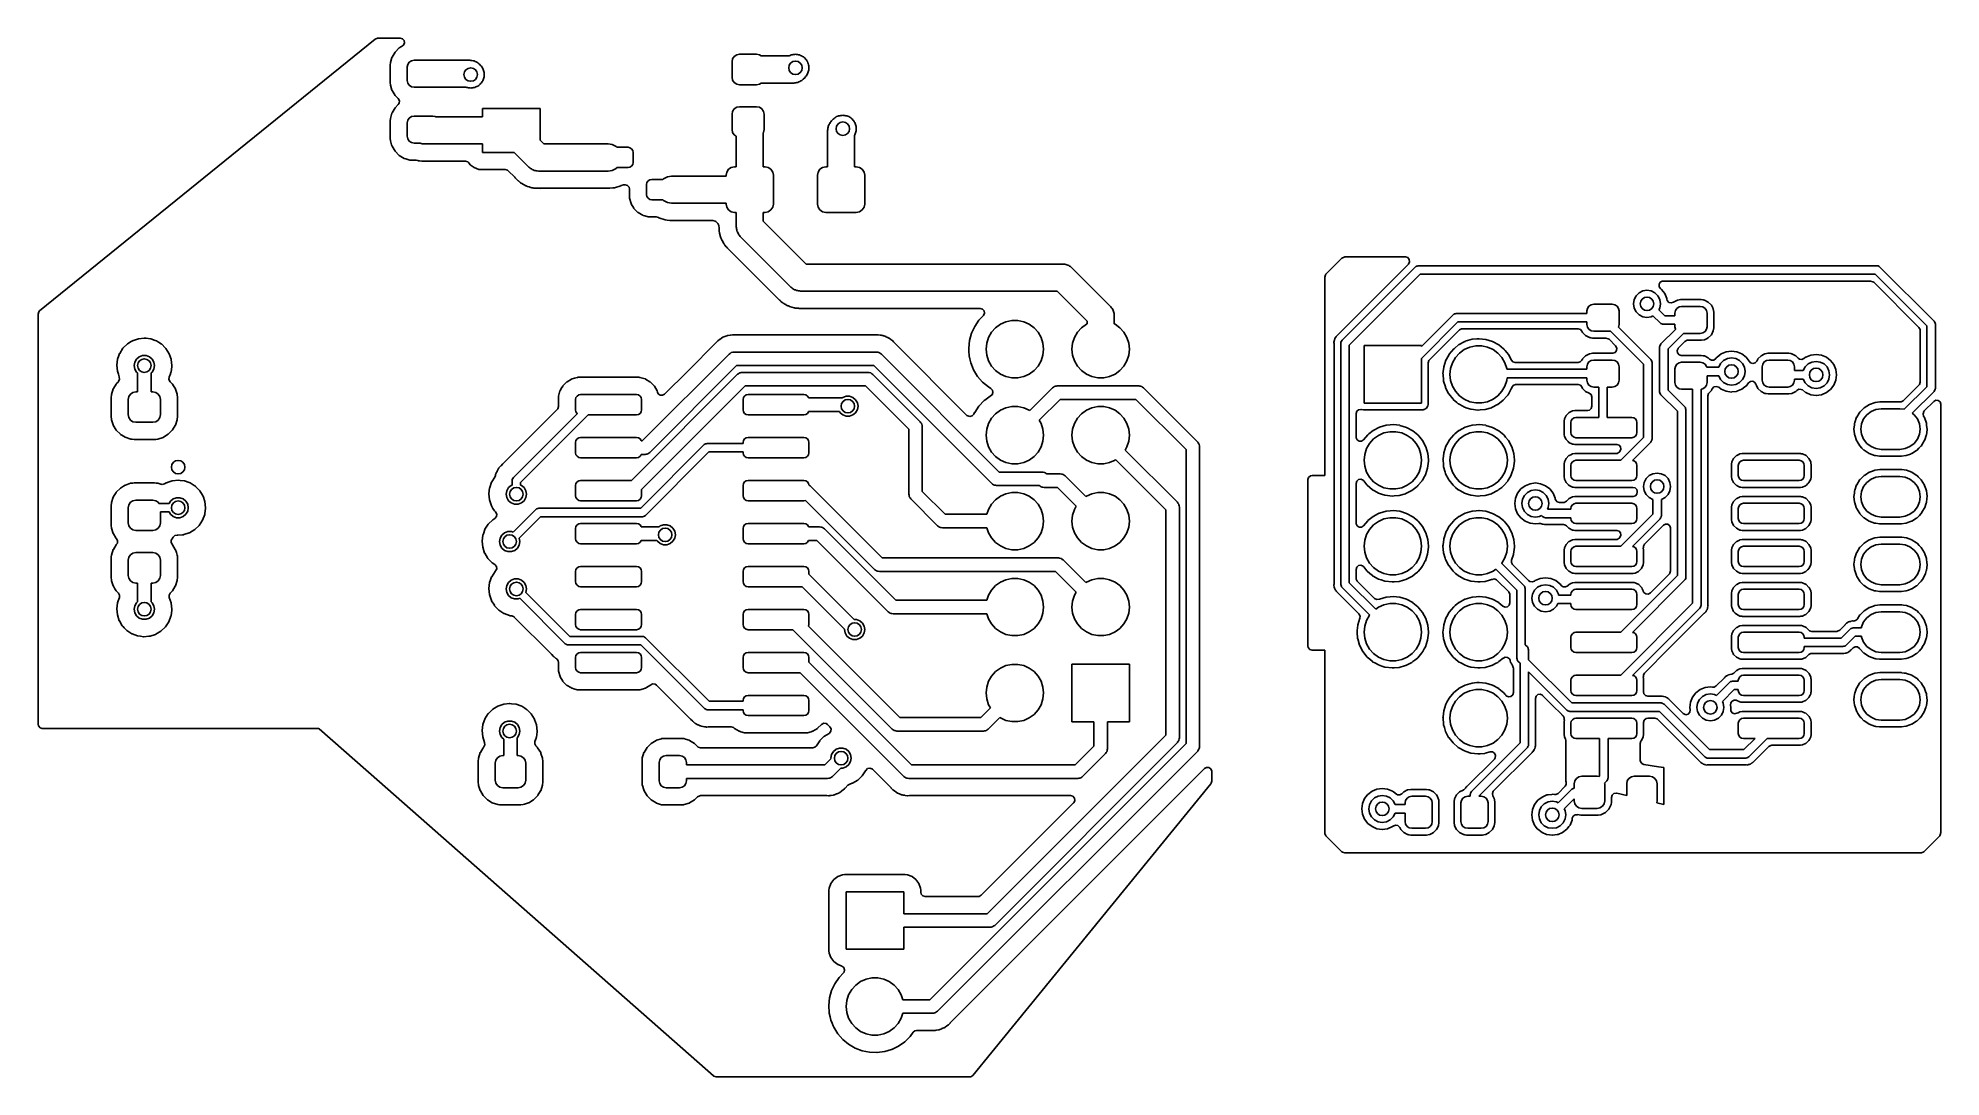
# Model space of a CAD drawing. Extents: x 3.64 to 5.85, y -3.61 to -2.4.
import ezdxf

# ---------------------------------------------------------------- set-up
doc = ezdxf.new("R2010")
doc.units = 0
doc.header["$MEASUREMENT"] = 0
doc.layers.add('BLACK', color=7, linetype='CONTINUOUS')

msp = doc.modelspace()

# ---------------------------------------------------------------- linework, layer by layer
at = {"layer": 'BLACK', "linetype": 'CONTINUOUS'}
for p, q in [((3.64194, -2.71588), (4.03243, -2.39958)), ((4.03243, -2.39958), (4.03501, -2.39851)), ((4.03501, -2.39851), (4.03556, -2.39848)), ((4.03556, -2.39848), (4.06164, -2.39848)), ((4.06042, -2.40997), (4.05564, -2.41475)), ((4.06311, -2.40834), (4.06042, -2.40997)), ((4.06164, -2.39848), (4.06432, -2.39926)), ((4.06421, -2.40768), (4.06311, -2.40834)), ((4.06539, -2.40669), (4.06421, -2.40768)), ((4.06432, -2.39926), (4.06615, -2.40138)), ((4.06655, -2.40414), (4.06539, -2.40669)), ((4.06615, -2.40138), (4.06655, -2.40414)), ((4.05013, -2.42697), (4.04986, -2.42986)), ((4.04986, -2.42986), (4.04986, -2.45006)), ((4.05192, -2.42125), (4.05013, -2.42697)), ((4.05206, -2.42081), (4.05192, -2.42125)), ((4.05215, -2.42052), (4.05206, -2.42081)), ((4.05206, -2.42081), (4.05206, -2.42081)), ((4.05564, -2.41475), (4.05215, -2.42052)), ((4.06988, -2.43209), (4.07048, -2.42907)), ((4.06988, -2.44783), (4.06988, -2.43209)), ((4.07048, -2.42907), (4.07219, -2.42652)), ((4.07219, -2.42652), (4.07474, -2.42481)), ((4.07474, -2.42481), (4.07776, -2.42421)), ((4.07776, -2.42421), (4.14272, -2.42421)), ((4.14272, -2.42421), (4.14394, -2.42441)), ((4.14394, -2.42441), (4.14518, -2.42441)), ((4.14518, -2.42441), (4.14636, -2.42479)), ((4.14636, -2.42479), (4.14758, -2.42498)), ((4.14758, -2.42498), (4.14869, -2.42555)), ((4.14869, -2.42555), (4.14987, -2.42593)), ((4.14987, -2.42593), (4.15087, -2.42666)), ((4.15087, -2.42666), (4.15197, -2.42722)), ((4.15197, -2.42722), (4.15285, -2.4281)), ((4.15285, -2.4281), (4.15385, -2.42883)), ((4.15385, -2.42883), (4.15484, -2.42981)), ((4.15484, -2.42981), (4.15556, -2.43081)), ((4.15556, -2.43081), (4.15644, -2.43169)), ((4.15644, -2.43169), (4.157, -2.43279)), ((4.157, -2.43279), (4.15773, -2.4338)), ((4.15773, -2.4338), (4.15812, -2.43497)), ((4.15812, -2.43497), (4.15868, -2.43608)), ((4.15868, -2.43608), (4.15887, -2.4373)), ((4.44783, -2.42618), (4.44851, -2.42279)), ((4.44783, -2.4439), (4.44783, -2.42618)), ((4.44851, -2.42279), (4.45043, -2.41992)), ((4.45043, -2.41992), (4.4533, -2.418)), ((4.4533, -2.418), (4.45669, -2.41732)), ((4.45669, -2.41732), (4.47638, -2.41732)), ((4.47638, -2.41732), (4.47977, -2.418)), ((4.47977, -2.418), (4.4817, -2.41929)), ((4.4817, -2.41929), (4.51416, -2.41929)), ((4.51416, -2.41929), (4.5145, -2.41904)), ((4.5145, -2.41904), (4.51568, -2.41866)), ((4.51568, -2.41866), (4.51679, -2.41809)), ((4.51679, -2.41809), (4.51801, -2.4179)), ((4.51801, -2.4179), (4.51919, -2.41752)), ((4.51919, -2.41752), (4.52043, -2.41752)), ((4.52043, -2.41752), (4.52165, -2.41732)), ((4.52165, -2.41732), (4.52288, -2.41752)), ((4.52288, -2.41752), (4.52412, -2.41752)), ((4.52412, -2.41752), (4.5253, -2.4179)), ((4.5253, -2.4179), (4.52652, -2.41809)), ((4.52652, -2.41809), (4.52762, -2.41866)), ((4.52762, -2.41866), (4.5288, -2.41904)), ((4.5288, -2.41904), (4.52981, -2.41977)), ((4.52981, -2.41977), (4.53091, -2.42033)), ((4.53091, -2.42033), (4.53179, -2.42121)), ((4.53179, -2.42121), (4.53279, -2.42194)), ((4.53279, -2.42194), (4.53352, -2.42294)), ((4.53352, -2.42294), (4.53439, -2.42381)), ((4.53439, -2.42381), (4.53496, -2.42492)), ((4.53496, -2.42492), (4.53569, -2.42592)), ((4.53569, -2.42592), (4.53607, -2.4271)), ((4.53607, -2.4271), (4.53663, -2.4282)), ((4.53663, -2.4282), (4.53682, -2.42943)), ((4.53682, -2.42943), (4.53721, -2.43061)), ((4.53721, -2.43553), (4.53682, -2.43671)), ((4.53721, -2.43061), (4.53721, -2.43185)), ((4.53721, -2.43185), (4.5374, -2.43307)), ((4.5374, -2.43307), (4.53721, -2.43429)), ((4.53721, -2.43429), (4.53721, -2.43553)), ((4.04986, -2.45006), (4.04987, -2.45018)), ((4.04987, -2.45018), (4.04987, -2.45018)), ((4.04987, -2.45018), (4.0499, -2.4505)), ((4.0499, -2.4505), (4.05013, -2.45296)), ((4.05013, -2.45296), (4.05021, -2.45321)), ((4.05021, -2.45321), (4.05021, -2.45321)), ((4.05021, -2.45321), (4.05205, -2.4591)), ((4.07048, -2.45085), (4.06988, -2.44783)), ((4.07219, -2.4534), (4.07048, -2.45085)), ((4.07474, -2.45511), (4.07219, -2.4534)), ((4.07776, -2.45571), (4.07474, -2.45511)), ((4.13842, -2.45571), (4.07776, -2.45571)), ((4.13883, -2.45592), (4.13842, -2.45571)), ((4.14006, -2.45612), (4.13883, -2.45592)), ((4.14124, -2.4565), (4.14006, -2.45612)), ((4.14248, -2.4565), (4.14124, -2.4565)), ((4.1437, -2.45669), (4.14248, -2.4565)), ((4.14493, -2.4565), (4.1437, -2.45669)), ((4.14616, -2.4565), (4.14493, -2.4565)), ((4.14734, -2.45612), (4.14616, -2.4565)), ((4.14857, -2.45592), (4.14734, -2.45612)), ((4.14967, -2.45536), (4.14857, -2.45592)), ((4.15085, -2.45498), (4.14967, -2.45536)), ((4.15185, -2.45425), (4.15085, -2.45498)), ((4.15296, -2.45369), (4.15185, -2.45425)), ((4.15383, -2.45281), (4.15296, -2.45369)), ((4.15484, -2.45208), (4.15383, -2.45281)), ((4.15556, -2.45108), (4.15484, -2.45208)), ((4.15644, -2.4502), (4.15556, -2.45108)), ((4.157, -2.4491), (4.15644, -2.4502)), ((4.15773, -2.44809), (4.157, -2.4491)), ((4.15812, -2.44692), (4.15773, -2.44809)), ((4.15868, -2.44581), (4.15812, -2.44692)), ((4.15887, -2.44459), (4.15868, -2.44581)), ((4.15887, -2.4373), (4.15925, -2.43848)), ((4.15925, -2.44341), (4.15887, -2.44459)), ((4.15925, -2.43848), (4.15925, -2.43972)), ((4.15925, -2.43972), (4.15945, -2.44094)), ((4.15945, -2.44094), (4.15925, -2.44217)), ((4.15925, -2.44217), (4.15925, -2.44341)), ((4.44851, -2.44729), (4.44783, -2.4439)), ((4.45043, -2.45016), (4.44851, -2.44729)), ((4.4533, -2.45208), (4.45043, -2.45016)), ((4.45669, -2.45276), (4.4533, -2.45208)), ((4.47638, -2.45276), (4.45669, -2.45276)), ((4.47977, -2.45208), (4.47638, -2.45276)), ((4.4817, -2.45079), (4.47977, -2.45208)), ((4.51969, -2.45079), (4.4817, -2.45079)), ((4.52091, -2.45059), (4.51969, -2.45079)), ((4.52215, -2.45059), (4.52091, -2.45059)), ((4.52333, -2.45021), (4.52215, -2.45059)), ((4.52455, -2.45002), (4.52333, -2.45021)), ((4.52566, -2.44945), (4.52455, -2.45002)), ((4.52683, -2.44907), (4.52566, -2.44945)), ((4.52784, -2.44834), (4.52683, -2.44907)), ((4.52894, -2.44778), (4.52784, -2.44834)), ((4.52982, -2.4469), (4.52894, -2.44778)), ((4.53082, -2.44617), (4.52982, -2.4469)), ((4.53279, -2.44421), (4.53082, -2.44617)), ((4.53352, -2.4432), (4.53279, -2.44421)), ((4.53439, -2.44233), (4.53352, -2.4432)), ((4.53496, -2.44122), (4.53439, -2.44233)), ((4.53569, -2.44022), (4.53496, -2.44122)), ((4.53607, -2.43904), (4.53569, -2.44022)), ((4.53663, -2.43794), (4.53607, -2.43904)), ((4.53682, -2.43671), (4.53663, -2.43794)), ((4.05205, -2.4591), (4.05215, -2.4594)), ((4.05215, -2.4594), (4.05564, -2.46517)), ((4.05564, -2.47971), (4.05215, -2.48548)), ((4.05564, -2.46517), (4.0594, -2.46893)), ((4.0594, -2.47595), (4.05564, -2.47971)), ((4.0594, -2.46893), (4.06074, -2.47139)), ((4.06055, -2.47417), (4.0594, -2.47595)), ((4.06074, -2.47139), (4.06055, -2.47417)), ((4.15748, -2.49016), (4.15748, -2.48031)), ((4.15748, -2.48031), (4.22441, -2.48031)), ((4.22441, -2.48031), (4.22441, -2.5171)), ((4.45043, -2.48094), (4.4533, -2.47902)), ((4.4533, -2.47902), (4.45669, -2.47835)), ((4.45669, -2.47835), (4.47638, -2.47835)), ((4.47638, -2.47835), (4.47977, -2.47902)), ((4.47977, -2.47902), (4.48264, -2.48094)), ((4.05013, -2.49193), (4.04986, -2.49482)), ((4.04986, -2.49482), (4.04986, -2.51502)), ((4.05155, -2.48739), (4.05013, -2.49193)), ((4.05206, -2.48577), (4.05155, -2.48739)), ((4.05215, -2.48548), (4.05206, -2.48577)), ((4.05206, -2.48577), (4.05206, -2.48577)), ((4.06988, -2.49705), (4.07048, -2.49403)), ((4.06988, -2.5128), (4.06988, -2.49705)), ((4.07048, -2.49403), (4.07219, -2.49148)), ((4.07219, -2.49148), (4.07474, -2.48977)), ((4.07474, -2.48977), (4.07776, -2.48917)), ((4.07776, -2.48917), (4.09941, -2.48917)), ((4.09941, -2.48917), (4.10242, -2.48977)), ((4.10242, -2.48977), (4.103, -2.49016)), ((4.103, -2.49016), (4.15748, -2.49016)), ((4.44783, -2.4872), (4.44851, -2.48381)), ((4.44783, -2.50492), (4.44783, -2.4872)), ((4.44851, -2.48381), (4.45043, -2.48094)), ((4.48264, -2.48094), (4.48456, -2.48381)), ((4.48456, -2.48381), (4.48524, -2.4872)), ((4.48524, -2.4872), (4.48524, -2.50492)), ((4.55925, -2.50344), (4.55963, -2.50226)), ((4.55963, -2.50226), (4.55983, -2.50104)), ((4.55983, -2.50104), (4.56039, -2.49993)), ((4.56039, -2.49993), (4.56077, -2.49876)), ((4.56077, -2.49876), (4.5615, -2.49775)), ((4.5615, -2.49775), (4.56206, -2.49665)), ((4.56206, -2.49665), (4.56294, -2.49577)), ((4.56294, -2.49577), (4.56367, -2.49477)), ((4.56367, -2.49477), (4.56564, -2.4928)), ((4.56564, -2.4928), (4.56664, -2.49207)), ((4.56664, -2.49207), (4.56752, -2.4912)), ((4.56752, -2.4912), (4.56862, -2.49063)), ((4.56862, -2.49063), (4.56962, -2.48991)), ((4.56962, -2.48991), (4.5708, -2.48952)), ((4.5708, -2.48952), (4.57191, -2.48896)), ((4.57191, -2.48896), (4.57313, -2.48877)), ((4.57313, -2.48877), (4.57431, -2.48838)), ((4.57431, -2.48838), (4.57555, -2.48838)), ((4.57555, -2.48838), (4.57677, -2.48819)), ((4.57677, -2.48819), (4.578, -2.48838)), ((4.578, -2.48838), (4.57924, -2.48838)), ((4.57924, -2.48838), (4.58041, -2.48877)), ((4.58041, -2.48877), (4.58164, -2.48896)), ((4.58164, -2.48896), (4.58274, -2.48952)), ((4.58274, -2.48952), (4.58392, -2.48991)), ((4.58392, -2.48991), (4.58492, -2.49063)), ((4.58492, -2.49063), (4.58603, -2.4912)), ((4.58603, -2.4912), (4.5869, -2.49207)), ((4.5869, -2.49207), (4.58791, -2.4928)), ((4.58791, -2.4928), (4.58864, -2.4938)), ((4.58864, -2.4938), (4.58951, -2.49468)), ((4.58951, -2.49468), (4.59007, -2.49578)), ((4.59007, -2.49578), (4.5908, -2.49679)), ((4.5908, -2.49679), (4.59119, -2.49797)), ((4.59119, -2.49797), (4.59175, -2.49907)), ((4.59175, -2.49907), (4.59194, -2.50029)), ((4.59194, -2.50029), (4.59233, -2.50147)), ((4.59233, -2.50147), (4.59233, -2.50271)), ((4.59233, -2.50271), (4.59252, -2.50394)), ((4.04986, -2.51502), (4.04987, -2.51514)), ((4.04987, -2.51514), (4.04987, -2.51514)), ((4.04987, -2.51514), (4.0499, -2.51548)), ((4.0499, -2.51548), (4.05013, -2.51792)), ((4.05013, -2.51792), (4.05021, -2.51817)), ((4.05021, -2.51817), (4.05021, -2.51817)), ((4.05021, -2.51817), (4.05168, -2.52286)), ((4.05168, -2.52286), (4.05215, -2.52436)), ((4.05215, -2.52436), (4.05564, -2.53013)), ((4.07048, -2.51581), (4.06988, -2.5128)), ((4.07219, -2.51836), (4.07048, -2.51581)), ((4.07474, -2.52007), (4.07219, -2.51836)), ((4.07776, -2.52067), (4.07474, -2.52007)), ((4.08428, -2.52067), (4.07776, -2.52067)), ((4.0847, -2.52088), (4.08428, -2.52067)), ((4.08592, -2.52108), (4.0847, -2.52088)), ((4.0871, -2.52146), (4.08592, -2.52108)), ((4.08834, -2.52146), (4.0871, -2.52146)), ((4.08957, -2.52165), (4.08834, -2.52146)), ((4.15748, -2.52165), (4.08957, -2.52165)), ((4.15748, -2.5315), (4.15748, -2.52165)), ((4.22441, -2.5171), (4.22896, -2.52165)), ((4.22896, -2.52165), (4.30364, -2.52165)), ((4.30364, -2.52165), (4.30851, -2.52242)), ((4.30851, -2.52242), (4.3129, -2.52466)), ((4.3129, -2.52466), (4.31383, -2.52559)), ((4.44851, -2.50831), (4.44783, -2.50492)), ((4.45043, -2.51118), (4.44851, -2.50831)), ((4.45276, -2.51274), (4.45043, -2.51118)), ((4.45276, -2.54823), (4.45276, -2.51274)), ((4.48456, -2.50831), (4.48425, -2.50878)), ((4.48425, -2.50878), (4.48425, -2.54823)), ((4.48524, -2.50492), (4.48456, -2.50831)), ((4.55906, -2.50591), (4.55925, -2.50468)), ((4.55906, -2.54823), (4.55906, -2.50591)), ((4.55925, -2.50468), (4.55925, -2.50344)), ((4.5908, -2.51109), (4.59055, -2.51143)), ((4.59055, -2.51143), (4.59055, -2.54823)), ((4.59119, -2.50991), (4.5908, -2.51109)), ((4.59175, -2.5088), (4.59119, -2.50991)), ((4.59194, -2.50758), (4.59175, -2.5088)), ((4.59233, -2.5064), (4.59194, -2.50758)), ((4.59252, -2.50394), (4.59233, -2.50516)), ((4.59233, -2.50516), (4.59233, -2.5064)), ((4.05564, -2.53013), (4.06042, -2.53491)), ((4.06042, -2.53491), (4.06619, -2.5384)), ((4.06619, -2.5384), (4.06648, -2.53849)), ((4.06648, -2.53849), (4.06648, -2.53849)), ((4.06648, -2.53849), (4.06821, -2.53904)), ((4.06821, -2.53904), (4.07264, -2.54042)), ((4.07264, -2.54042), (4.07553, -2.54069)), ((4.07553, -2.54069), (4.08009, -2.54069)), ((4.08009, -2.54069), (4.08162, -2.54093)), ((4.08162, -2.54093), (4.08209, -2.54108)), ((4.08209, -2.54108), (4.08235, -2.54111)), ((4.08235, -2.54111), (4.08235, -2.54111)), ((4.08235, -2.54111), (4.08264, -2.54114)), ((4.08264, -2.54114), (4.08341, -2.54128)), ((4.08341, -2.54128), (4.08394, -2.54143)), ((4.08394, -2.54143), (4.0842, -2.54144)), ((4.0842, -2.54144), (4.0842, -2.54144)), ((4.0842, -2.54144), (4.08663, -2.54157)), ((4.08663, -2.54157), (4.08689, -2.54159)), ((4.08689, -2.54159), (4.08745, -2.54165)), ((4.08745, -2.54165), (4.08769, -2.54167)), ((4.08769, -2.54167), (4.0885, -2.54167)), ((4.0885, -2.54167), (4.08876, -2.54168)), ((4.08876, -2.54168), (4.09119, -2.54181)), ((4.09119, -2.54181), (4.09119, -2.54181)), ((4.09119, -2.54181), (4.09145, -2.54182)), ((4.09145, -2.54182), (4.092, -2.54173)), ((4.092, -2.54173), (4.09277, -2.54167)), ((4.09277, -2.54167), (4.13761, -2.54167)), ((4.13761, -2.54167), (4.14029, -2.54246)), ((4.14029, -2.54246), (4.14158, -2.54366)), ((4.14158, -2.54366), (4.14318, -2.5458)), ((4.14318, -2.5458), (4.14777, -2.54924)), ((4.19426, -2.5315), (4.15748, -2.5315)), ((4.21131, -2.54854), (4.19426, -2.5315)), ((4.31383, -2.52559), (4.32677, -2.52559)), ((4.32677, -2.52559), (4.32903, -2.52604)), ((4.32903, -2.52604), (4.33095, -2.52732)), ((4.33095, -2.52732), (4.33223, -2.52924)), ((4.33223, -2.54557), (4.33095, -2.54748)), ((4.33223, -2.52924), (4.33268, -2.5315)), ((4.33268, -2.54331), (4.33223, -2.54557)), ((4.33268, -2.5315), (4.33268, -2.54331)), ((4.14777, -2.54924), (4.15314, -2.55125)), ((4.15314, -2.55125), (4.15559, -2.55152)), ((4.15559, -2.55152), (4.18392, -2.55152)), ((4.18392, -2.55152), (4.1866, -2.5523)), ((4.1866, -2.5523), (4.18742, -2.55297)), ((4.18742, -2.55297), (4.19488, -2.56043)), ((4.19488, -2.56043), (4.19539, -2.56102)), ((4.19539, -2.56102), (4.19571, -2.56147)), ((4.19571, -2.56147), (4.19591, -2.56164)), ((4.19591, -2.56164), (4.19771, -2.56327)), ((4.19771, -2.56327), (4.1979, -2.56345)), ((4.1979, -2.56345), (4.19847, -2.56402)), ((4.19847, -2.56402), (4.19858, -2.5641)), ((4.19858, -2.5641), (4.1991, -2.56453)), ((4.1991, -2.56453), (4.1993, -2.5647)), ((4.1993, -2.5647), (4.20111, -2.56632)), ((4.20111, -2.56632), (4.20111, -2.56632)), ((4.20111, -2.56632), (4.2013, -2.5665)), ((4.2013, -2.5665), (4.20153, -2.56663)), ((4.20153, -2.56663), (4.20153, -2.56663)), ((4.20153, -2.56663), (4.20178, -2.56677)), ((4.20178, -2.56677), (4.20242, -2.56722)), ((4.20242, -2.56722), (4.20285, -2.56756)), ((4.20285, -2.56756), (4.20308, -2.56768)), ((4.20308, -2.56768), (4.20308, -2.56768)), ((4.20308, -2.56768), (4.20525, -2.56879)), ((4.20525, -2.56879), (4.20548, -2.56891)), ((4.20548, -2.56891), (4.20604, -2.56923)), ((4.21231, -2.54927), (4.21131, -2.54854)), ((4.21318, -2.55014), (4.21231, -2.54927)), ((4.21429, -2.5507), (4.21318, -2.55014)), ((4.21529, -2.55143), (4.21429, -2.5507)), ((4.21647, -2.55182), (4.21529, -2.55143)), ((4.21757, -2.55238), (4.21647, -2.55182)), ((4.2188, -2.55257), (4.21757, -2.55238)), ((4.21998, -2.55296), (4.2188, -2.55257)), ((4.22122, -2.55296), (4.21998, -2.55296)), ((4.22244, -2.55315), (4.22122, -2.55296)), ((4.30364, -2.55315), (4.22244, -2.55315)), ((4.30851, -2.55238), (4.30364, -2.55315)), ((4.3129, -2.55014), (4.30851, -2.55238)), ((4.31383, -2.54921), (4.3129, -2.55014)), ((4.32677, -2.54921), (4.31383, -2.54921)), ((4.32903, -2.54876), (4.32677, -2.54921)), ((4.33095, -2.54748), (4.32903, -2.54876)), ((4.34843, -2.5689), (4.34887, -2.56664)), ((4.34843, -2.58071), (4.34843, -2.5689)), ((4.34887, -2.56664), (4.35015, -2.56472)), ((4.35015, -2.56472), (4.35207, -2.56344)), ((4.35207, -2.56344), (4.35433, -2.56299)), ((4.35433, -2.56299), (4.36727, -2.56299)), ((4.36727, -2.56299), (4.3682, -2.56206)), ((4.3682, -2.56206), (4.37259, -2.55983)), ((4.37259, -2.55983), (4.37746, -2.55906)), ((4.37746, -2.55906), (4.44094, -2.55906)), ((4.44094, -2.55807), (4.44169, -2.5543)), ((4.44094, -2.55906), (4.44094, -2.55807)), ((4.44169, -2.5543), (4.44383, -2.55111)), ((4.44383, -2.55111), (4.44702, -2.54898)), ((4.44702, -2.54898), (4.45079, -2.54823)), ((4.45079, -2.54823), (4.45276, -2.54823)), ((4.48425, -2.54823), (4.48622, -2.54823)), ((4.48622, -2.54823), (4.48999, -2.54898)), ((4.48999, -2.54898), (4.49318, -2.55111)), ((4.49318, -2.55111), (4.49531, -2.5543)), ((4.49531, -2.5543), (4.49606, -2.55807)), ((4.49606, -2.55807), (4.49606, -2.59154)), ((4.54724, -2.55807), (4.54799, -2.5543)), ((4.54724, -2.59154), (4.54724, -2.55807)), ((4.54799, -2.5543), (4.55013, -2.55111)), ((4.55013, -2.55111), (4.55332, -2.54898)), ((4.55332, -2.54898), (4.55709, -2.54823)), ((4.55709, -2.54823), (4.55906, -2.54823)), ((4.59055, -2.54823), (4.59252, -2.54823)), ((4.59252, -2.54823), (4.59629, -2.54898)), ((4.59629, -2.54898), (4.59948, -2.55111)), ((4.59948, -2.55111), (4.60161, -2.5543)), ((4.60161, -2.5543), (4.60236, -2.55807)), ((4.60236, -2.55807), (4.60236, -2.59154)), ((4.20604, -2.56923), (4.20781, -2.57026)), ((4.20781, -2.57026), (4.20834, -2.57043)), ((4.20834, -2.57043), (4.20906, -2.57073)), ((4.20906, -2.57073), (4.20955, -2.57098)), ((4.20955, -2.57098), (4.2098, -2.57104)), ((4.2098, -2.57104), (4.2098, -2.57104)), ((4.2098, -2.57104), (4.21134, -2.57146)), ((4.21134, -2.57146), (4.21215, -2.57167)), ((4.21215, -2.57167), (4.2124, -2.57175)), ((4.2124, -2.57175), (4.21496, -2.57258)), ((4.21496, -2.57258), (4.21551, -2.57264)), ((4.21551, -2.57264), (4.21628, -2.57278)), ((4.21628, -2.57278), (4.21681, -2.57292)), ((4.21681, -2.57292), (4.21707, -2.57294)), ((4.21707, -2.57294), (4.21707, -2.57294)), ((4.21707, -2.57294), (4.2195, -2.57306)), ((4.2195, -2.57306), (4.21976, -2.57308)), ((4.21976, -2.57308), (4.22044, -2.57316)), ((4.22044, -2.57316), (4.22044, -2.57316)), ((4.22044, -2.57316), (4.22057, -2.57317)), ((4.22057, -2.57317), (4.22138, -2.57317)), ((4.22138, -2.57317), (4.22163, -2.57318)), ((4.22163, -2.57318), (4.22406, -2.5733)), ((4.22406, -2.5733), (4.22406, -2.5733)), ((4.22406, -2.5733), (4.22432, -2.57332)), ((4.22432, -2.57332), (4.22487, -2.57323)), ((4.22487, -2.57323), (4.22565, -2.57317)), ((4.22565, -2.57317), (4.30552, -2.57317)), ((4.30552, -2.57317), (4.30922, -2.57278)), ((4.30922, -2.57278), (4.31086, -2.57261)), ((4.31086, -2.57261), (4.31112, -2.57258)), ((4.31086, -2.57261), (4.31086, -2.57261)), ((4.31112, -2.57258), (4.31827, -2.57026)), ((4.31827, -2.57026), (4.31889, -2.5699)), ((4.31889, -2.5699), (4.32137, -2.56923)), ((4.32137, -2.56923), (4.32344, -2.56923)), ((4.32344, -2.56923), (4.32613, -2.57002)), ((4.32613, -2.57002), (4.32796, -2.57213)), ((4.32796, -2.57213), (4.32841, -2.57419)), ((4.32841, -2.57419), (4.32841, -2.58333)), ((4.32841, -2.58333), (4.32852, -2.5848)), ((4.32852, -2.5848), (4.33035, -2.59109)), ((4.33035, -2.59109), (4.33051, -2.59136)), ((4.33051, -2.59136), (4.33352, -2.59646)), ((4.34887, -2.58297), (4.34843, -2.58071)), ((4.35015, -2.58488), (4.34887, -2.58297)), ((4.35207, -2.58616), (4.35015, -2.58488)), ((4.35433, -2.58661), (4.35207, -2.58616)), ((4.36727, -2.58661), (4.35433, -2.58661)), ((4.3682, -2.58754), (4.36727, -2.58661)), ((4.37259, -2.58978), (4.3682, -2.58754)), ((4.37746, -2.59055), (4.37259, -2.58978)), ((4.44094, -2.59055), (4.37746, -2.59055)), ((4.44094, -2.59154), (4.44094, -2.59055)), ((4.33352, -2.59646), (4.33352, -2.59646)), ((4.33352, -2.59646), (4.33368, -2.59672)), ((4.33368, -2.59672), (4.33831, -2.60136)), ((4.33831, -2.60136), (4.33858, -2.60152)), ((4.33858, -2.60152), (4.33858, -2.60152)), ((4.33858, -2.60152), (4.34245, -2.6038)), ((4.34245, -2.6038), (4.34395, -2.60469)), ((4.34395, -2.60469), (4.34425, -2.60478)), ((4.34425, -2.60478), (4.34425, -2.60478)), ((4.34425, -2.60478), (4.34631, -2.60538)), ((4.34631, -2.60538), (4.35024, -2.60652)), ((4.35024, -2.60652), (4.3505, -2.60654)), ((4.3505, -2.60654), (4.3505, -2.60654)), ((4.3505, -2.60654), (4.35162, -2.60663)), ((4.35162, -2.60663), (4.35162, -2.60663)), ((4.35162, -2.60663), (4.35171, -2.60663)), ((4.35171, -2.60663), (4.35973, -2.60663)), ((4.35973, -2.60663), (4.36221, -2.6073)), ((4.36221, -2.6073), (4.36283, -2.60766)), ((4.36283, -2.60766), (4.36998, -2.60998)), ((4.36998, -2.60998), (4.37024, -2.61001)), ((4.37024, -2.61001), (4.37024, -2.61001)), ((4.37024, -2.61001), (4.37216, -2.61021)), ((4.37216, -2.61021), (4.37559, -2.61057)), ((4.37559, -2.61057), (4.42553, -2.61057)), ((4.42553, -2.61057), (4.42822, -2.61136)), ((4.42822, -2.61136), (4.42904, -2.61202)), ((4.42904, -2.61202), (4.4312, -2.61418)), ((4.44169, -2.5953), (4.44094, -2.59154)), ((4.44383, -2.5985), (4.44169, -2.5953)), ((4.44702, -2.60063), (4.44383, -2.5985)), ((4.45079, -2.60138), (4.44702, -2.60063)), ((4.45276, -2.60138), (4.45079, -2.60138)), ((4.45276, -2.61811), (4.45276, -2.60138)), ((4.48622, -2.60138), (4.48425, -2.60138)), ((4.48425, -2.60138), (4.48425, -2.61159)), ((4.48425, -2.61159), (4.53408, -2.66142)), ((4.48999, -2.60063), (4.48622, -2.60138)), ((4.49318, -2.5985), (4.48999, -2.60063)), ((4.49531, -2.5953), (4.49318, -2.5985)), ((4.49606, -2.59154), (4.49531, -2.5953)), ((4.54799, -2.5953), (4.54724, -2.59154)), ((4.55013, -2.5985), (4.54799, -2.5953)), ((4.55332, -2.60063), (4.55013, -2.5985)), ((4.55709, -2.60138), (4.55332, -2.60063)), ((4.59252, -2.60138), (4.55709, -2.60138)), ((4.59629, -2.60063), (4.59252, -2.60138)), ((4.59948, -2.5985), (4.59629, -2.60063)), ((4.60161, -2.5953), (4.59948, -2.5985)), ((4.60236, -2.59154), (4.60161, -2.5953)), ((4.4312, -2.61418), (4.43254, -2.61663)), ((4.43254, -2.61663), (4.43265, -2.61743)), ((4.43265, -2.61743), (4.43273, -2.61892)), ((4.43273, -2.61892), (4.43274, -2.61918)), ((4.43274, -2.61918), (4.43274, -2.61998)), ((4.43274, -2.61998), (4.43275, -2.62011)), ((4.43275, -2.62011), (4.43275, -2.62011)), ((4.43275, -2.62011), (4.43282, -2.62079)), ((4.43282, -2.62079), (4.43284, -2.62105)), ((4.43284, -2.62105), (4.43295, -2.62312)), ((4.43295, -2.62312), (4.43298, -2.62374)), ((4.43298, -2.62374), (4.43305, -2.62399)), ((4.43305, -2.62399), (4.43305, -2.62399)), ((4.43305, -2.62399), (4.43313, -2.62427)), ((4.43313, -2.62427), (4.43327, -2.62504)), ((4.43327, -2.62504), (4.4333, -2.62533)), ((4.4333, -2.62533), (4.4333, -2.62533)), ((4.4333, -2.62533), (4.43333, -2.62559)), ((4.43333, -2.62559), (4.43416, -2.62815)), ((4.43416, -2.62815), (4.43423, -2.6284)), ((4.43423, -2.6284), (4.43493, -2.631)), ((4.43493, -2.631), (4.43518, -2.63149)), ((4.43518, -2.63149), (4.43548, -2.63221)), ((4.43548, -2.63221), (4.43565, -2.63274)), ((4.43565, -2.63274), (4.43578, -2.63296)), ((4.43578, -2.63296), (4.43578, -2.63296)), ((4.43578, -2.63296), (4.43699, -2.63507)), ((4.43699, -2.63507), (4.43712, -2.6353)), ((4.43712, -2.6353), (4.43834, -2.6377)), ((4.45295, -2.61933), (4.45276, -2.61811)), ((4.45295, -2.62057), (4.45295, -2.61933)), ((4.45333, -2.62175), (4.45295, -2.62057)), ((4.45353, -2.62298), (4.45333, -2.62175)), ((4.45409, -2.62408), (4.45353, -2.62298)), ((4.45447, -2.62526), (4.45409, -2.62408)), ((4.4552, -2.62626), (4.45447, -2.62526)), ((4.45576, -2.62737), (4.4552, -2.62626)), ((4.45664, -2.62824), (4.45576, -2.62737)), ((4.45737, -2.62925), (4.45664, -2.62824)), ((4.51642, -2.6883), (4.45737, -2.62925)), ((4.43834, -2.6377), (4.4385, -2.6379)), ((4.4385, -2.6379), (4.4385, -2.6379)), ((4.4385, -2.6379), (4.43869, -2.63813)), ((4.43869, -2.63813), (4.43913, -2.63877)), ((4.43913, -2.63877), (4.43928, -2.63902)), ((4.43928, -2.63902), (4.43928, -2.63902)), ((4.43928, -2.63902), (4.43941, -2.63925)), ((4.43941, -2.63925), (4.43958, -2.63944)), ((4.43958, -2.63944), (4.43958, -2.63944)), ((4.43958, -2.63944), (4.44121, -2.64125)), ((4.44121, -2.64125), (4.44138, -2.64145)), ((4.44138, -2.64145), (4.44142, -2.6415)), ((4.44142, -2.6415), (4.44189, -2.64208)), ((4.44189, -2.64208), (4.44246, -2.64265)), ((4.44246, -2.64265), (4.44264, -2.64284)), ((4.44264, -2.64284), (4.44444, -2.64484)), ((4.44444, -2.64484), (4.44465, -2.64499)), ((4.44465, -2.64499), (4.44465, -2.64499)), ((4.44465, -2.64499), (4.44489, -2.64516)), ((4.44489, -2.64516), (4.44548, -2.64567)), ((4.44548, -2.64567), (4.5, -2.70019)), ((5.13911, -2.67321), (5.15771, -2.6546)), ((5.15771, -2.6546), (5.16017, -2.65326)), ((5.16017, -2.65326), (5.16122, -2.65315)), ((5.16122, -2.65315), (5.23166, -2.65315)), ((5.23166, -2.65315), (5.23434, -2.65393)), ((5.23434, -2.65393), (5.23617, -2.65605)), ((5.23617, -2.65605), (5.23657, -2.65881)), ((4.53408, -2.66142), (4.83268, -2.66142)), ((4.83268, -2.66142), (4.8339, -2.66161)), ((4.8339, -2.66161), (4.83514, -2.66161)), ((4.83514, -2.66161), (4.83632, -2.66199)), ((4.83632, -2.66199), (4.83754, -2.66219)), ((4.83754, -2.66219), (4.83865, -2.66275)), ((4.83865, -2.66275), (4.83983, -2.66313)), ((4.83983, -2.66313), (4.84083, -2.66386)), ((4.84083, -2.66386), (4.84193, -2.66442)), ((4.84193, -2.66442), (4.84281, -2.6653)), ((4.84281, -2.6653), (4.84381, -2.66603)), ((4.84381, -2.66603), (4.8881, -2.71032)), ((5.13765, -2.67671), (5.13844, -2.67403)), ((5.13765, -2.90722), (5.13765, -2.67671)), ((5.13844, -2.67403), (5.13911, -2.67321)), ((5.23517, -2.66161), (5.15285, -2.74393)), ((5.15788, -2.75006), (5.24312, -2.66483)), ((5.24864, -2.67323), (5.16628, -2.75558)), ((5.23541, -2.66136), (5.23517, -2.66161)), ((5.23657, -2.65881), (5.23541, -2.66136)), ((5.24312, -2.66483), (5.24382, -2.6643)), ((5.24382, -2.6643), (5.24394, -2.66417)), ((5.24394, -2.66417), (5.24404, -2.66413)), ((5.24404, -2.66413), (5.24425, -2.66398)), ((5.24425, -2.66398), (5.24543, -2.66373)), ((5.24543, -2.66373), (5.2466, -2.66339)), ((5.2466, -2.66339), (5.78051, -2.66339)), ((5.77847, -2.67323), (5.24864, -2.67323)), ((5.83858, -2.73334), (5.77847, -2.67323)), ((5.78051, -2.66339), (5.78138, -2.66351)), ((5.78138, -2.66351), (5.78156, -2.6635)), ((5.78156, -2.6635), (5.78166, -2.66355)), ((5.78166, -2.66355), (5.78191, -2.66359)), ((5.78191, -2.66359), (5.78293, -2.66425)), ((5.78293, -2.66425), (5.78399, -2.66483)), ((5.78399, -2.66483), (5.84698, -2.72782)), ((4.5, -2.70019), (4.50051, -2.70078)), ((4.50051, -2.70078), (4.50083, -2.70123)), ((4.50083, -2.70123), (4.50103, -2.7014)), ((4.50103, -2.7014), (4.50283, -2.70303)), ((4.51743, -2.68903), (4.51642, -2.6883)), ((4.5183, -2.68991), (4.51743, -2.68903)), ((4.51941, -2.69047), (4.5183, -2.68991)), ((4.52041, -2.6912), (4.51941, -2.69047)), ((4.52159, -2.69158), (4.52041, -2.6912)), ((4.52269, -2.69214), (4.52159, -2.69158)), ((4.52392, -2.69234), (4.52269, -2.69214)), ((4.5251, -2.69272), (4.52392, -2.69234)), ((4.52633, -2.69272), (4.5251, -2.69272)), ((4.52756, -2.69291), (4.52633, -2.69272)), ((4.82615, -2.69291), (4.52756, -2.69291)), ((4.86122, -2.72798), (4.82615, -2.69291)), ((5.49782, -2.70281), (5.50005, -2.69842)), ((5.50005, -2.69842), (5.50354, -2.69494)), ((5.50354, -2.69494), (5.50793, -2.6927)), ((5.50793, -2.6927), (5.5128, -2.69193)), ((5.5128, -2.69193), (5.51766, -2.6927)), ((5.51766, -2.6927), (5.52205, -2.69494)), ((5.52205, -2.69494), (5.52554, -2.69842)), ((5.52554, -2.69842), (5.52777, -2.70281)), ((5.5268, -2.68497), (5.52817, -2.68253)), ((5.52697, -2.68776), (5.5268, -2.68497)), ((5.52862, -2.69002), (5.52697, -2.68776)), ((5.52817, -2.68253), (5.53064, -2.68122)), ((5.52966, -2.69082), (5.52862, -2.69002)), ((5.53345, -2.69575), (5.52966, -2.69082)), ((5.53064, -2.68122), (5.53164, -2.68112)), ((5.53164, -2.68112), (5.77315, -2.68112)), ((5.53583, -2.70151), (5.53345, -2.69575)), ((5.53587, -2.70183), (5.53583, -2.70151)), ((5.53593, -2.7023), (5.53587, -2.70183)), ((5.53587, -2.70183), (5.53587, -2.70183)), ((5.77315, -2.68112), (5.77583, -2.68191)), ((5.77583, -2.68191), (5.77666, -2.68257)), ((5.77666, -2.68257), (5.82924, -2.73515)), ((3.6401, -2.71974), (3.64089, -2.71706)), ((3.6401, -3.19667), (3.6401, -2.71974)), ((3.64089, -2.71706), (3.64194, -2.71588)), ((4.50283, -2.70303), (4.50302, -2.70321)), ((4.50302, -2.70321), (4.50359, -2.70378)), ((4.50359, -2.70378), (4.50369, -2.70386)), ((4.50369, -2.70386), (4.50422, -2.70429)), ((4.50422, -2.70429), (4.50442, -2.70446)), ((4.50442, -2.70446), (4.50623, -2.70609)), ((4.50623, -2.70609), (4.50623, -2.70609)), ((4.50623, -2.70609), (4.50642, -2.70626)), ((4.50642, -2.70626), (4.50664, -2.70639)), ((4.50664, -2.70639), (4.50664, -2.70639)), ((4.50664, -2.70639), (4.5069, -2.70654)), ((4.5069, -2.70654), (4.50754, -2.70698)), ((4.50754, -2.70698), (4.50766, -2.70708)), ((4.50766, -2.70708), (4.50797, -2.70733)), ((4.50797, -2.70733), (4.50944, -2.70807)), ((4.50944, -2.70807), (4.51037, -2.70855)), ((4.51037, -2.70855), (4.5106, -2.70867)), ((4.5106, -2.70867), (4.51293, -2.71002)), ((4.51293, -2.71002), (4.51318, -2.7101)), ((4.51318, -2.7101), (4.51318, -2.7101)), ((4.51318, -2.7101), (4.51346, -2.71019)), ((4.51346, -2.71019), (4.51418, -2.71049)), ((4.51418, -2.71049), (4.51467, -2.71074)), ((4.51467, -2.71074), (4.51492, -2.71081)), ((4.51492, -2.71081), (4.51492, -2.71081)), ((4.51492, -2.71081), (4.51727, -2.71144)), ((4.51727, -2.71144), (4.51752, -2.71151)), ((4.51752, -2.71151), (4.52008, -2.71234)), ((4.52008, -2.71234), (4.52034, -2.71237)), ((4.52034, -2.71237), (4.52034, -2.71237)), ((4.52034, -2.71237), (4.52063, -2.7124)), ((4.52063, -2.7124), (4.5214, -2.71254)), ((4.5214, -2.71254), (4.52193, -2.71269)), ((4.52193, -2.71269), (4.52219, -2.7127)), ((4.52219, -2.7127), (4.52219, -2.7127)), ((4.52219, -2.7127), (4.52462, -2.71283)), ((4.52462, -2.71283), (4.52488, -2.71285)), ((4.52488, -2.71285), (4.52544, -2.71291)), ((4.52544, -2.71291), (4.52568, -2.71293)), ((4.52568, -2.71293), (4.52649, -2.71293)), ((4.52649, -2.71293), (4.52675, -2.71294)), ((4.52675, -2.71294), (4.52918, -2.71307)), ((4.52918, -2.71307), (4.52918, -2.71307)), ((4.52918, -2.71307), (4.52944, -2.71308)), ((4.52944, -2.71308), (4.52999, -2.71299)), ((4.52999, -2.71299), (4.53076, -2.71293)), ((4.53076, -2.71293), (4.73678, -2.71293)), ((4.74013, -2.72156), (4.73526, -2.72666)), ((4.73678, -2.71293), (4.73946, -2.71372)), ((4.73946, -2.71372), (4.74129, -2.71583)), ((4.74036, -2.72132), (4.74013, -2.72156)), ((4.74169, -2.7186), (4.74036, -2.72132)), ((4.74129, -2.71583), (4.74169, -2.7186)), ((4.8881, -2.71032), (4.88883, -2.71132)), ((4.88883, -2.71132), (4.88971, -2.7122)), ((4.88971, -2.7122), (4.89027, -2.7133)), ((4.89027, -2.7133), (4.891, -2.71431)), ((4.891, -2.71431), (4.89138, -2.71549)), ((4.89138, -2.71549), (4.89195, -2.71659)), ((4.89195, -2.71659), (4.89214, -2.71781)), ((4.89214, -2.71781), (4.89252, -2.71899)), ((4.89252, -2.71899), (4.89252, -2.72023)), ((4.89252, -2.72023), (4.89272, -2.72146)), ((4.89272, -2.72146), (4.89272, -2.73101)), ((5.25039, -2.75721), (5.28727, -2.72034)), ((5.28727, -2.72034), (5.28797, -2.71981)), ((5.28797, -2.71981), (5.28809, -2.71968)), ((5.28809, -2.71968), (5.2882, -2.71965)), ((5.2882, -2.71965), (5.2884, -2.71949)), ((5.2884, -2.71949), (5.28958, -2.71924)), ((5.28958, -2.71924), (5.29075, -2.7189)), ((5.29075, -2.7189), (5.44291, -2.7189)), ((5.44291, -2.71594), (5.44351, -2.71293)), ((5.44291, -2.7189), (5.44291, -2.71594)), ((5.44351, -2.71293), (5.44522, -2.71038)), ((5.44522, -2.71038), (5.44777, -2.70867)), ((5.44777, -2.70867), (5.45079, -2.70807)), ((5.45079, -2.70807), (5.47244, -2.70807)), ((5.47244, -2.70807), (5.47545, -2.70867)), ((5.47545, -2.70867), (5.47801, -2.71038)), ((5.47801, -2.71038), (5.47972, -2.71293)), ((5.47972, -2.71293), (5.48031, -2.71594)), ((5.48031, -2.71594), (5.48031, -2.73169)), ((5.49705, -2.70768), (5.49782, -2.70281)), ((5.49782, -2.71254), (5.49705, -2.70768)), ((5.50005, -2.71693), (5.49782, -2.71254)), ((5.50354, -2.72042), (5.50005, -2.71693)), ((5.50793, -2.72265), (5.50354, -2.72042)), ((5.5128, -2.72343), (5.50793, -2.72265)), ((5.51766, -2.72265), (5.5128, -2.72343)), ((5.51975, -2.72159), (5.51766, -2.72265)), ((5.52802, -2.72986), (5.51975, -2.72159)), ((5.52777, -2.71254), (5.52671, -2.71463)), ((5.52671, -2.71463), (5.53353, -2.72146)), ((5.52777, -2.70281), (5.52854, -2.70768)), ((5.52854, -2.70768), (5.52777, -2.71254)), ((5.53353, -2.72146), (5.54528, -2.72146)), ((5.53646, -2.70397), (5.53593, -2.7023)), ((5.53841, -2.70597), (5.53646, -2.70397)), ((5.54113, -2.7066), (5.53841, -2.70597)), ((5.54365, -2.70571), (5.54113, -2.7066)), ((5.54377, -2.70559), (5.54365, -2.70571)), ((5.54822, -2.70332), (5.54377, -2.70559)), ((5.54528, -2.7185), (5.54587, -2.71549)), ((5.54528, -2.72146), (5.54528, -2.7185)), ((5.54587, -2.71549), (5.54758, -2.71294)), ((5.54758, -2.71294), (5.55014, -2.71123)), ((5.5486, -2.70326), (5.54822, -2.70332)), ((5.55172, -2.70277), (5.5486, -2.70326)), ((5.5486, -2.70326), (5.5486, -2.70326)), ((5.55014, -2.71123), (5.55315, -2.71063)), ((5.55191, -2.70274), (5.55172, -2.70277)), ((5.55172, -2.70277), (5.55172, -2.70277)), ((5.56398, -2.70274), (5.55191, -2.70274)), ((5.55315, -2.71063), (5.5748, -2.71063)), ((5.57604, -2.70274), (5.56398, -2.70274)), ((5.5748, -2.71063), (5.57782, -2.71123)), ((5.57827, -2.70309), (5.57604, -2.70274)), ((5.57782, -2.71123), (5.58037, -2.71294)), ((5.57935, -2.70326), (5.57827, -2.70309)), ((5.57974, -2.70332), (5.57935, -2.70326)), ((5.57935, -2.70326), (5.57935, -2.70326)), ((5.58419, -2.70559), (5.57974, -2.70332)), ((5.58037, -2.71294), (5.58208, -2.71549)), ((5.58208, -2.71549), (5.58268, -2.7185)), ((5.58268, -2.7185), (5.58268, -2.73425)), ((5.58772, -2.70912), (5.58419, -2.70559)), ((5.58933, -2.71227), (5.58772, -2.70912)), ((5.58963, -2.71288), (5.58933, -2.71227)), ((5.58999, -2.71357), (5.58963, -2.71288)), ((5.59057, -2.71726), (5.58999, -2.71357)), ((5.59057, -2.73549), (5.59057, -2.71726)), ((4.43848, -2.74617), (4.43721, -2.74665)), ((4.43928, -2.74586), (4.43848, -2.74617)), ((4.43952, -2.74577), (4.43928, -2.74586)), ((4.44183, -2.74475), (4.43952, -2.74577)), ((4.44212, -2.7447), (4.44183, -2.74475)), ((4.44222, -2.74467), (4.44212, -2.7447)), ((4.44286, -2.7445), (4.44222, -2.74467)), ((4.44297, -2.74447), (4.44286, -2.7445)), ((4.44324, -2.74437), (4.44297, -2.74447)), ((4.44574, -2.74406), (4.44324, -2.74437)), ((4.446, -2.74403), (4.44574, -2.74406)), ((4.44848, -2.74359), (4.446, -2.74403)), ((4.44877, -2.74361), (4.44848, -2.74359)), ((4.45075, -2.74375), (4.44877, -2.74361)), ((4.44877, -2.74361), (4.44877, -2.74361)), ((4.45109, -2.74376), (4.45075, -2.74375)), ((4.61511, -2.74376), (4.45109, -2.74376)), ((4.6154, -2.74375), (4.61511, -2.74376)), ((4.61755, -2.74363), (4.6154, -2.74375)), ((4.61785, -2.74361), (4.61755, -2.74363)), ((4.61755, -2.74363), (4.61755, -2.74363)), ((4.62032, -2.74407), (4.61785, -2.74361)), ((4.62058, -2.74411), (4.62032, -2.74407)), ((4.62161, -2.74425), (4.62058, -2.74411)), ((4.62278, -2.7444), (4.62161, -2.74425)), ((4.62307, -2.74444), (4.62278, -2.7444)), ((4.62278, -2.7444), (4.62278, -2.7444)), ((4.62335, -2.74455), (4.62307, -2.74444)), ((4.62345, -2.74457), (4.62335, -2.74455)), ((4.62409, -2.74475), (4.62345, -2.74457)), ((4.62419, -2.74479), (4.62409, -2.74475)), ((4.62449, -2.74484), (4.62419, -2.74479)), ((4.62678, -2.74588), (4.62449, -2.74484)), ((4.62702, -2.74598), (4.62678, -2.74588)), ((4.62908, -2.74678), (4.62702, -2.74598)), ((4.7266, -2.7419), (4.72425, -2.75038)), ((4.7303, -2.73392), (4.7266, -2.7419)), ((4.73526, -2.72666), (4.7303, -2.73392)), ((4.7464, -2.74682), (4.7499, -2.74076)), ((4.7499, -2.74076), (4.75458, -2.73556)), ((4.75458, -2.73556), (4.76024, -2.73145)), ((4.76024, -2.73145), (4.76663, -2.72861)), ((4.76663, -2.72861), (4.77347, -2.72715)), ((4.77347, -2.72715), (4.78047, -2.72715)), ((4.78047, -2.72715), (4.78731, -2.72861)), ((4.78731, -2.72861), (4.7937, -2.73145)), ((4.7937, -2.73145), (4.79936, -2.73556)), ((4.79936, -2.73556), (4.80404, -2.74076)), ((4.80404, -2.74076), (4.80754, -2.74682)), ((4.8464, -2.74682), (4.8499, -2.74076)), ((4.8499, -2.74076), (4.85458, -2.73556)), ((4.85458, -2.73556), (4.86024, -2.73145)), ((4.86024, -2.73145), (4.86122, -2.73101)), ((4.86122, -2.73101), (4.86122, -2.72798)), ((4.89272, -2.73101), (4.8937, -2.73145)), ((4.8937, -2.73145), (4.89936, -2.73556)), ((4.89936, -2.73556), (4.90404, -2.74076)), ((4.90404, -2.74076), (4.90754, -2.74682)), ((5.15118, -2.74555), (5.15065, -2.74646)), ((5.15139, -2.74518), (5.15118, -2.74555)), ((5.15253, -2.74423), (5.15139, -2.74518)), ((5.15285, -2.74393), (5.15253, -2.74423)), ((5.29279, -2.72874), (5.25039, -2.77113)), ((5.25974, -2.77295), (5.2946, -2.73809)), ((5.44291, -2.72874), (5.29279, -2.72874)), ((5.2946, -2.73809), (5.29706, -2.73675)), ((5.29706, -2.73675), (5.29811, -2.73663)), ((5.29811, -2.73663), (5.43257, -2.73663)), ((5.43257, -2.73663), (5.43525, -2.73742)), ((5.43525, -2.73742), (5.43699, -2.73934)), ((5.43699, -2.73934), (5.43787, -2.74108)), ((5.43787, -2.74108), (5.4414, -2.74461)), ((5.4414, -2.74461), (5.44585, -2.74688)), ((5.44291, -2.73169), (5.44291, -2.72874)), ((5.44351, -2.73471), (5.44291, -2.73169)), ((5.44522, -2.73726), (5.44351, -2.73471)), ((5.44777, -2.73897), (5.44522, -2.73726)), ((5.45079, -2.73957), (5.44777, -2.73897)), ((5.4704, -2.73957), (5.45079, -2.73957)), ((5.50886, -2.77802), (5.4704, -2.73957)), ((5.47972, -2.73471), (5.47961, -2.73486)), ((5.47961, -2.73486), (5.51726, -2.7725)), ((5.48031, -2.73169), (5.47972, -2.73471)), ((5.52908, -2.73044), (5.52802, -2.72986)), ((5.529, -2.75439), (5.54598, -2.73742)), ((5.5301, -2.7311), (5.52908, -2.73044)), ((5.53035, -2.73113), (5.5301, -2.7311)), ((5.53045, -2.73119), (5.53035, -2.73113)), ((5.53063, -2.73117), (5.53045, -2.73119)), ((5.5315, -2.7313), (5.53063, -2.73117)), ((5.54528, -2.7313), (5.5315, -2.7313)), ((5.55519, -2.74213), (5.5374, -2.75991)), ((5.54528, -2.73425), (5.54528, -2.7313)), ((5.54587, -2.73727), (5.54528, -2.73425)), ((5.54598, -2.73742), (5.54587, -2.73727)), ((5.5748, -2.74213), (5.55519, -2.74213)), ((5.57782, -2.74153), (5.5748, -2.74213)), ((5.58037, -2.73982), (5.57782, -2.74153)), ((5.58208, -2.73727), (5.58037, -2.73982)), ((5.58268, -2.73425), (5.58208, -2.73727)), ((5.58419, -2.74717), (5.58772, -2.74364)), ((5.58772, -2.74364), (5.58999, -2.73919)), ((5.58999, -2.73919), (5.59057, -2.73549)), ((5.82924, -2.73515), (5.83058, -2.73761)), ((5.83058, -2.73761), (5.83069, -2.73866)), ((5.83069, -2.73866), (5.83069, -2.76073)), ((5.83858, -2.80406), (5.83858, -2.73334)), ((5.84698, -2.72782), (5.84751, -2.72852)), ((5.84751, -2.72852), (5.84765, -2.72864)), ((5.84765, -2.72864), (5.84768, -2.72875)), ((5.84768, -2.72875), (5.84783, -2.72895)), ((5.84783, -2.72895), (5.84808, -2.73014)), ((5.84808, -2.73014), (5.84843, -2.7313)), ((5.84843, -2.7313), (5.84843, -2.8061)), ((3.73421, -2.7677), (3.73265, -2.772)), ((3.73499, -2.76555), (3.73421, -2.7677)), ((3.73509, -2.76528), (3.73499, -2.76555)), ((3.73499, -2.76555), (3.73499, -2.76555)), ((3.73896, -2.75928), (3.73509, -2.76528)), ((3.73933, -2.75892), (3.73896, -2.75928)), ((3.74386, -2.75448), (3.73933, -2.75892)), ((3.74406, -2.75429), (3.74386, -2.75448)), ((3.74386, -2.75448), (3.74386, -2.75448)), ((3.74429, -2.75414), (3.74406, -2.75429)), ((3.7443, -2.75414), (3.74429, -2.75414)), ((3.74831, -2.75167), (3.7443, -2.75414)), ((3.75014, -2.75054), (3.74831, -2.75167)), ((3.75063, -2.75038), (3.75014, -2.75054)), ((3.75121, -2.75018), (3.75063, -2.75038)), ((3.7569, -2.74824), (3.75121, -2.75018)), ((3.75718, -2.74821), (3.7569, -2.74824)), ((3.76373, -2.74753), (3.75718, -2.74821)), ((3.75718, -2.74821), (3.75718, -2.74821)), ((3.75787, -2.7693), (3.76173, -2.7679)), ((3.76173, -2.7679), (3.76583, -2.7679)), ((3.764, -2.7475), (3.76373, -2.74753)), ((3.76373, -2.74753), (3.76373, -2.74753)), ((3.76597, -2.74773), (3.764, -2.7475)), ((3.76583, -2.7679), (3.76969, -2.7693)), ((3.77082, -2.74831), (3.76597, -2.74773)), ((3.77109, -2.74834), (3.77082, -2.74831)), ((3.77082, -2.74831), (3.77082, -2.74831)), ((3.77136, -2.74843), (3.77109, -2.74834)), ((3.77626, -2.75018), (3.77136, -2.74843)), ((3.77136, -2.74843), (3.77136, -2.74843)), ((3.77782, -2.75074), (3.77626, -2.75018)), ((3.78045, -2.75241), (3.77782, -2.75074)), ((3.78341, -2.75429), (3.78045, -2.75241)), ((3.78385, -2.75456), (3.78341, -2.75429)), ((3.78405, -2.75476), (3.78385, -2.75456)), ((3.78818, -2.75892), (3.78405, -2.75476)), ((3.78405, -2.75476), (3.78405, -2.75476)), ((3.78888, -2.75963), (3.78818, -2.75892)), ((3.79267, -2.76569), (3.78888, -2.75963)), ((3.79276, -2.76595), (3.79267, -2.76569)), ((3.79492, -2.77217), (3.79276, -2.76595)), ((3.79276, -2.76595), (3.79276, -2.76595)), ((4.34334, -2.86713), (4.44439, -2.76608)), ((4.42954, -2.75262), (4.39624, -2.78591)), ((4.42973, -2.75241), (4.42954, -2.75262)), ((4.43137, -2.75058), (4.42973, -2.75241)), ((4.43344, -2.74915), (4.43137, -2.75058)), ((4.43365, -2.749), (4.43344, -2.74915)), ((4.43541, -2.74765), (4.43365, -2.749)), ((4.43564, -2.74747), (4.43541, -2.74765)), ((4.43541, -2.74765), (4.43541, -2.74765)), ((4.43592, -2.74735), (4.43564, -2.74747)), ((4.43601, -2.74729), (4.43592, -2.74735)), ((4.43659, -2.74697), (4.43601, -2.74729)), ((4.43668, -2.74692), (4.43659, -2.74697)), ((4.43693, -2.74675), (4.43668, -2.74692)), ((4.43721, -2.74665), (4.43693, -2.74675)), ((4.43721, -2.74665), (4.43721, -2.74665)), ((4.44439, -2.76608), (4.4455, -2.76538)), ((4.4455, -2.76538), (4.44653, -2.76456)), ((4.44653, -2.76456), (4.44697, -2.76446)), ((4.44697, -2.76446), (4.44736, -2.76422)), ((4.44736, -2.76422), (4.44867, -2.76407)), ((4.44867, -2.76407), (4.44995, -2.76378)), ((4.44995, -2.76378), (4.6161, -2.76378)), ((4.6161, -2.76378), (4.61738, -2.76407)), ((4.61738, -2.76407), (4.61869, -2.76422)), ((4.61869, -2.76422), (4.61907, -2.76446)), ((4.61907, -2.76446), (4.61951, -2.76456)), ((4.61951, -2.76456), (4.62054, -2.76539)), ((4.62054, -2.76539), (4.62165, -2.76609)), ((4.62165, -2.76609), (4.75891, -2.90335)), ((4.62936, -2.74689), (4.62908, -2.74678)), ((4.62908, -2.74678), (4.62908, -2.74678)), ((4.62961, -2.74706), (4.62936, -2.74689)), ((4.6297, -2.74711), (4.62961, -2.74706)), ((4.63028, -2.74744), (4.6297, -2.74711)), ((4.63037, -2.7475), (4.63028, -2.74744)), ((4.63064, -2.74762), (4.63037, -2.7475)), ((4.63087, -2.7478), (4.63064, -2.74762)), ((4.63262, -2.74917), (4.63087, -2.7478)), ((4.63283, -2.74933), (4.63262, -2.74917)), ((4.63489, -2.75077), (4.63283, -2.74933)), ((4.63584, -2.75187), (4.63489, -2.75077)), ((4.63638, -2.75249), (4.63584, -2.75187)), ((4.63661, -2.75274), (4.63638, -2.75249)), ((4.72132, -2.83744), (4.63661, -2.75274)), ((4.72425, -2.75038), (4.72332, -2.75912)), ((4.72332, -2.75912), (4.72333, -2.75932)), ((4.72333, -2.75932), (4.72333, -2.75932)), ((4.72333, -2.75932), (4.72354, -2.76305)), ((4.72354, -2.76305), (4.72382, -2.7679)), ((4.72382, -2.7679), (4.72387, -2.7681)), ((4.72387, -2.7681), (4.72387, -2.7681)), ((4.72387, -2.7681), (4.72465, -2.77157)), ((4.7435, -2.76043), (4.74424, -2.75348)), ((4.74424, -2.76739), (4.7435, -2.76043)), ((4.74424, -2.75348), (4.7464, -2.74682)), ((4.7464, -2.77404), (4.74424, -2.76739)), ((4.80754, -2.74682), (4.8097, -2.75348)), ((4.8097, -2.76739), (4.80754, -2.77404)), ((4.8097, -2.75348), (4.81043, -2.76043)), ((4.81043, -2.76043), (4.8097, -2.76739)), ((4.8435, -2.76043), (4.84424, -2.75348)), ((4.84424, -2.76739), (4.8435, -2.76043)), ((4.84424, -2.75348), (4.8464, -2.74682)), ((4.8464, -2.77404), (4.84424, -2.76739)), ((4.90754, -2.74682), (4.9097, -2.75348)), ((4.9097, -2.76739), (4.90754, -2.77404)), ((4.9097, -2.75348), (4.91043, -2.76043)), ((4.91043, -2.76043), (4.9097, -2.76739)), ((5.14878, -2.75098), (5.1484, -2.75241)), ((5.1484, -2.75241), (5.14844, -2.75284)), ((5.14844, -2.75284), (5.14844, -2.75284)), ((5.14844, -2.75284), (5.14853, -2.75389)), ((5.14853, -2.75389), (5.14855, -2.75432)), ((5.14855, -2.75432), (5.14855, -3.03342)), ((5.14888, -2.75055), (5.14878, -2.75098)), ((5.14895, -2.75013), (5.14888, -2.75055)), ((5.14913, -2.74909), (5.14895, -2.75013)), ((5.14935, -2.74872), (5.14913, -2.74909)), ((5.1494, -2.74859), (5.14935, -2.74872)), ((5.14945, -2.74846), (5.1494, -2.74859)), ((5.14957, -2.74804), (5.14945, -2.74846)), ((5.15042, -2.74683), (5.14957, -2.74804)), ((5.15065, -2.74646), (5.15042, -2.74683)), ((5.15644, -2.75354), (5.15657, -2.75268)), ((5.15644, -3.0342), (5.15644, -2.75354)), ((5.15655, -2.75249), (5.15661, -2.7524)), ((5.15657, -2.75268), (5.15655, -2.75249)), ((5.15661, -2.7524), (5.15664, -2.75215)), ((5.15664, -2.75215), (5.1573, -2.75113)), ((5.1573, -2.75113), (5.15788, -2.75006)), ((5.16628, -2.75558), (5.16628, -3.03216)), ((5.18346, -2.82323), (5.18346, -2.7563)), ((5.18346, -2.7563), (5.25039, -2.7563)), ((5.25039, -2.7563), (5.25039, -2.75721)), ((5.28252, -2.7665), (5.27957, -2.77187)), ((5.28264, -2.76628), (5.28252, -2.7665)), ((5.28252, -2.7665), (5.28252, -2.7665)), ((5.28785, -2.76007), (5.28264, -2.76628)), ((5.28858, -2.75949), (5.28785, -2.76007)), ((5.29398, -2.75514), (5.28858, -2.75949)), ((5.28986, -2.77009), (5.29454, -2.76489)), ((5.29417, -2.75499), (5.29398, -2.75514)), ((5.29398, -2.75514), (5.29398, -2.75514)), ((5.29985, -2.75202), (5.29417, -2.75499)), ((5.29454, -2.76489), (5.3002, -2.76078)), ((5.30115, -2.75134), (5.29985, -2.75202)), ((5.3002, -2.76078), (5.30659, -2.75794)), ((5.30136, -2.75123), (5.30115, -2.75134)), ((5.30914, -2.74894), (5.30136, -2.75123)), ((5.30659, -2.75794), (5.31343, -2.75648)), ((5.30938, -2.74892), (5.30914, -2.74894)), ((5.31491, -2.74842), (5.30938, -2.74892)), ((5.30938, -2.74892), (5.30938, -2.74892)), ((5.31343, -2.75648), (5.32043, -2.75648)), ((5.31722, -2.74821), (5.31491, -2.74842)), ((5.31746, -2.74823), (5.31722, -2.74821)), ((5.32504, -2.74903), (5.31746, -2.74823)), ((5.31746, -2.74823), (5.31746, -2.74823)), ((5.32043, -2.75648), (5.32727, -2.75794)), ((5.32529, -2.74905), (5.32504, -2.74903)), ((5.32504, -2.74903), (5.32504, -2.74903)), ((5.33303, -2.75145), (5.32529, -2.74905)), ((5.32727, -2.75794), (5.33366, -2.76078)), ((5.34017, -2.75531), (5.33303, -2.75145)), ((5.33366, -2.76078), (5.33932, -2.76489)), ((5.33932, -2.76489), (5.344, -2.77009)), ((5.34036, -2.75546), (5.34017, -2.75531)), ((5.34036, -2.75547), (5.34036, -2.75546)), ((5.34574, -2.75992), (5.34036, -2.75547)), ((5.34642, -2.76048), (5.34574, -2.75992)), ((5.34657, -2.76067), (5.34642, -2.76048)), ((5.34758, -2.76191), (5.34657, -2.76067)), ((5.34657, -2.76067), (5.34657, -2.76067)), ((5.35154, -2.76677), (5.34758, -2.76191)), ((5.35499, -2.77326), (5.35154, -2.76677)), ((5.4414, -2.76799), (5.43787, -2.77152)), ((5.44512, -2.7661), (5.4414, -2.76799)), ((5.44551, -2.7659), (5.44512, -2.7661)), ((5.44585, -2.76572), (5.44551, -2.7659)), ((5.44551, -2.7659), (5.44551, -2.7659)), ((5.44585, -2.74688), (5.44624, -2.74694)), ((5.44624, -2.76566), (5.44585, -2.76572)), ((5.44624, -2.74694), (5.44624, -2.74694)), ((5.44624, -2.74694), (5.44732, -2.74711)), ((5.44935, -2.76517), (5.44624, -2.76566)), ((5.44624, -2.76566), (5.44624, -2.76566)), ((5.44732, -2.74711), (5.44955, -2.74746)), ((5.44955, -2.76514), (5.44935, -2.76517)), ((5.44935, -2.76517), (5.44935, -2.76517)), ((5.44955, -2.74746), (5.45107, -2.74746)), ((5.45406, -2.76514), (5.44955, -2.76514)), ((5.45107, -2.74746), (5.46508, -2.74746)), ((5.47283, -2.76514), (5.45406, -2.76514)), ((5.46508, -2.74746), (5.46776, -2.74825)), ((5.46776, -2.74825), (5.46859, -2.74891)), ((5.46859, -2.74891), (5.47634, -2.75667)), ((5.47319, -2.76513), (5.47283, -2.76514)), ((5.47581, -2.76415), (5.47319, -2.76513)), ((5.47748, -2.76191), (5.47581, -2.76415)), ((5.47634, -2.75667), (5.47768, -2.75912)), ((5.47768, -2.75912), (5.47748, -2.76191)), ((5.52756, -2.75787), (5.52768, -2.75701)), ((5.52756, -2.81004), (5.52756, -2.75787)), ((5.52767, -2.75683), (5.52773, -2.75673)), ((5.52768, -2.75701), (5.52767, -2.75683)), ((5.52773, -2.75673), (5.52776, -2.75648)), ((5.52776, -2.75648), (5.52842, -2.75546)), ((5.52842, -2.75546), (5.529, -2.75439)), ((5.5374, -2.75991), (5.5374, -2.808)), ((5.54785, -2.76203), (5.54901, -2.75949)), ((5.54824, -2.7648), (5.54785, -2.76203)), ((5.55007, -2.76691), (5.54824, -2.7648)), ((5.54901, -2.75949), (5.54925, -2.75923)), ((5.54925, -2.75923), (5.557, -2.75147)), ((5.55276, -2.7677), (5.55007, -2.76691)), ((5.57153, -2.7677), (5.55276, -2.7677)), ((5.557, -2.75147), (5.55946, -2.75013)), ((5.55946, -2.75013), (5.56051, -2.75002)), ((5.56051, -2.75002), (5.57452, -2.75002)), ((5.57604, -2.7677), (5.57153, -2.7677)), ((5.57452, -2.75002), (5.57604, -2.75002)), ((5.57604, -2.75002), (5.57624, -2.74999)), ((5.57827, -2.76805), (5.57604, -2.7677)), ((5.57624, -2.74999), (5.57935, -2.7495)), ((5.57935, -2.76822), (5.57827, -2.76805)), ((5.57935, -2.7495), (5.57974, -2.74943)), ((5.57935, -2.7495), (5.57935, -2.7495)), ((5.57974, -2.76828), (5.57935, -2.76822)), ((5.57935, -2.76822), (5.57935, -2.76822)), ((5.57974, -2.74943), (5.58048, -2.74905)), ((5.58419, -2.77055), (5.57974, -2.76828)), ((5.58048, -2.74905), (5.58204, -2.74826)), ((5.58204, -2.74826), (5.58419, -2.74717)), ((5.5993, -2.76577), (5.59436, -2.76956)), ((5.60505, -2.76338), (5.5993, -2.76577)), ((5.61122, -2.76257), (5.60505, -2.76338)), ((5.61739, -2.76338), (5.61122, -2.76257)), ((5.62314, -2.76577), (5.61739, -2.76338)), ((5.62808, -2.76956), (5.62314, -2.76577)), ((5.64554, -2.76799), (5.64201, -2.77152)), ((5.64925, -2.7661), (5.64554, -2.76799)), ((5.64964, -2.7659), (5.64925, -2.7661)), ((5.64999, -2.76572), (5.64964, -2.7659)), ((5.64964, -2.7659), (5.64964, -2.7659)), ((5.65037, -2.76566), (5.64999, -2.76572)), ((5.65349, -2.76517), (5.65037, -2.76566)), ((5.65037, -2.76566), (5.65037, -2.76566)), ((5.65368, -2.76514), (5.65349, -2.76517)), ((5.65349, -2.76517), (5.65349, -2.76517)), ((5.66575, -2.76514), (5.65368, -2.76514)), ((5.67782, -2.76514), (5.66575, -2.76514)), ((5.68005, -2.76549), (5.67782, -2.76514)), ((5.68112, -2.76566), (5.68005, -2.76549)), ((5.68151, -2.76572), (5.68112, -2.76566)), ((5.68112, -2.76566), (5.68112, -2.76566)), ((5.68596, -2.76799), (5.68151, -2.76572)), ((5.68896, -2.77099), (5.68596, -2.76799)), ((5.70347, -2.76732), (5.69772, -2.7697)), ((5.70965, -2.76651), (5.70347, -2.76732)), ((5.71582, -2.76732), (5.70965, -2.76651)), ((5.72157, -2.7697), (5.71582, -2.76732)), ((5.83069, -2.76073), (5.83071, -2.76083)), ((5.83071, -2.76083), (5.83071, -2.78839)), ((3.73265, -2.772), (3.73175, -2.77908)), ((3.73175, -2.77908), (3.73245, -2.78619)), ((3.73245, -2.78619), (3.73358, -2.78958)), ((3.73358, -2.78958), (3.73461, -2.7927)), ((3.75197, -2.77953), (3.75268, -2.77549)), ((3.75268, -2.78357), (3.75197, -2.77953)), ((3.75268, -2.77549), (3.75473, -2.77194)), ((3.75473, -2.78712), (3.75268, -2.78357)), ((3.75473, -2.77194), (3.75787, -2.7693)), ((3.75591, -2.7881), (3.75473, -2.78712)), ((3.75591, -2.81004), (3.75591, -2.7881)), ((3.76969, -2.7693), (3.77283, -2.77194)), ((3.77283, -2.78712), (3.77165, -2.7881)), ((3.77165, -2.7881), (3.77165, -2.81004)), ((3.77283, -2.77194), (3.77488, -2.77549)), ((3.77488, -2.78357), (3.77283, -2.78712)), ((3.77488, -2.77549), (3.77559, -2.77953)), ((3.77559, -2.77953), (3.77488, -2.78357)), ((3.79311, -2.79196), (3.7938, -2.79014)), ((3.7938, -2.79014), (3.79471, -2.78775)), ((3.79471, -2.78775), (3.79481, -2.78749)), ((3.79471, -2.78775), (3.79471, -2.78775)), ((3.79481, -2.78749), (3.79484, -2.78722)), ((3.79484, -2.78722), (3.79578, -2.78058)), ((3.79502, -2.77243), (3.79492, -2.77217)), ((3.79581, -2.77953), (3.79502, -2.77243)), ((3.79578, -2.78058), (3.7958, -2.78042)), ((3.79578, -2.78058), (3.79578, -2.78058)), ((3.7958, -2.78042), (3.79581, -2.77953)), ((4.33068, -2.91319), (4.45417, -2.7897)), ((4.45321, -2.77953), (4.35216, -2.88058)), ((4.39624, -2.78591), (4.36942, -2.81273)), ((4.61282, -2.77953), (4.45321, -2.77953)), ((4.45417, -2.7897), (4.45529, -2.789)), ((4.45529, -2.789), (4.45632, -2.78818)), ((4.45632, -2.78818), (4.45676, -2.78808)), ((4.45676, -2.78808), (4.45714, -2.78784)), ((4.45714, -2.78784), (4.45845, -2.78769)), ((4.45845, -2.78769), (4.45973, -2.7874)), ((4.45973, -2.7874), (4.60631, -2.7874)), ((4.60631, -2.7874), (4.60759, -2.7877)), ((4.60759, -2.7877), (4.6089, -2.78784)), ((4.6089, -2.78784), (4.60928, -2.78808)), ((4.60928, -2.78808), (4.60973, -2.78819)), ((4.60973, -2.78819), (4.61075, -2.78901)), ((4.61075, -2.78901), (4.61187, -2.78971)), ((4.61187, -2.78971), (4.66699, -2.84484)), ((4.75008, -2.91679), (4.61282, -2.77953)), ((4.72465, -2.77157), (4.72576, -2.77648)), ((4.72576, -2.77648), (4.72655, -2.77845)), ((4.72655, -2.77845), (4.72898, -2.78441)), ((4.72898, -2.78441), (4.72907, -2.78463)), ((4.72907, -2.78463), (4.73366, -2.79213)), ((4.7499, -2.7801), (4.7464, -2.77404)), ((4.75458, -2.7853), (4.7499, -2.7801)), ((4.76024, -2.78941), (4.75458, -2.7853)), ((4.76663, -2.79226), (4.76024, -2.78941)), ((4.7937, -2.78941), (4.78731, -2.79226)), ((4.79936, -2.7853), (4.7937, -2.78941)), ((4.80404, -2.7801), (4.79936, -2.7853)), ((4.80754, -2.77404), (4.80404, -2.7801)), ((4.8499, -2.7801), (4.8464, -2.77404)), ((4.85458, -2.7853), (4.8499, -2.7801)), ((4.86024, -2.78941), (4.85458, -2.7853)), ((4.86663, -2.79226), (4.86024, -2.78941)), ((4.8937, -2.78941), (4.88731, -2.79226)), ((4.89936, -2.7853), (4.8937, -2.78941)), ((4.90404, -2.7801), (4.89936, -2.7853)), ((4.90754, -2.77404), (4.90404, -2.7801)), ((5.25039, -2.77113), (5.25039, -2.82323)), ((5.25829, -2.77646), (5.25907, -2.77378)), ((5.25829, -2.82401), (5.25829, -2.77646)), ((5.25907, -2.77378), (5.25974, -2.77295)), ((5.27569, -2.78642), (5.27537, -2.78918)), ((5.27537, -2.78918), (5.2754, -2.78943)), ((5.2754, -2.78943), (5.27602, -2.79683)), ((5.27625, -2.78136), (5.27569, -2.78642)), ((5.27628, -2.78112), (5.27625, -2.78136)), ((5.27625, -2.78136), (5.27625, -2.78136)), ((5.27873, -2.77339), (5.27628, -2.78112)), ((5.27957, -2.77187), (5.27873, -2.77339)), ((5.28346, -2.78976), (5.2842, -2.78281)), ((5.2842, -2.79672), (5.28346, -2.78976)), ((5.2842, -2.78281), (5.28636, -2.77615)), ((5.28636, -2.77615), (5.28986, -2.77009)), ((5.344, -2.77009), (5.3475, -2.77615)), ((5.3475, -2.77615), (5.34966, -2.78281)), ((5.34966, -2.78281), (5.34977, -2.78386)), ((5.34977, -2.78386), (5.44291, -2.78386)), ((5.35504, -2.77333), (5.35499, -2.77326)), ((5.35673, -2.77518), (5.35504, -2.77333)), ((5.35942, -2.77596), (5.35673, -2.77518)), ((5.43257, -2.77596), (5.35942, -2.77596)), ((5.43507, -2.77529), (5.43257, -2.77596)), ((5.43699, -2.77326), (5.43507, -2.77529)), ((5.43769, -2.77187), (5.43699, -2.77326)), ((5.43787, -2.77152), (5.43769, -2.77187)), ((5.44291, -2.78091), (5.44351, -2.77789)), ((5.44291, -2.78386), (5.44291, -2.78091)), ((5.44351, -2.77789), (5.44522, -2.77534)), ((5.44522, -2.77534), (5.44777, -2.77363)), ((5.44777, -2.77363), (5.45079, -2.77303)), ((5.45079, -2.77303), (5.47244, -2.77303)), ((5.47244, -2.77303), (5.47545, -2.77363)), ((5.47545, -2.77363), (5.47801, -2.77534)), ((5.47801, -2.77534), (5.47972, -2.77789)), ((5.47972, -2.77789), (5.48031, -2.78091)), ((5.48031, -2.78091), (5.48031, -2.79665)), ((5.50886, -2.86319), (5.50886, -2.77802)), ((5.51726, -2.7725), (5.51778, -2.77321)), ((5.51778, -2.77321), (5.51792, -2.77333)), ((5.51792, -2.77333), (5.51795, -2.77343)), ((5.51795, -2.77343), (5.5181, -2.77364)), ((5.5181, -2.77364), (5.51836, -2.77482)), ((5.51836, -2.77482), (5.5187, -2.77598)), ((5.5187, -2.77598), (5.5187, -2.86523)), ((5.54528, -2.78346), (5.54587, -2.78045)), ((5.54528, -2.79921), (5.54528, -2.78346)), ((5.54587, -2.78045), (5.54758, -2.7779)), ((5.54758, -2.7779), (5.55014, -2.77619)), ((5.55014, -2.77619), (5.55315, -2.77559)), ((5.55315, -2.77559), (5.5748, -2.77559)), ((5.5748, -2.77559), (5.57782, -2.77619)), ((5.57782, -2.77619), (5.58037, -2.7779)), ((5.58037, -2.7779), (5.58208, -2.78045)), ((5.58208, -2.78045), (5.58229, -2.7815)), ((5.58229, -2.7815), (5.59627, -2.7815)), ((5.58551, -2.77187), (5.58419, -2.77055)), ((5.58791, -2.7732), (5.58551, -2.77187)), ((5.5907, -2.77303), (5.58791, -2.7732)), ((5.59295, -2.77139), (5.5907, -2.77303)), ((5.59416, -2.76981), (5.59295, -2.77139)), ((5.59436, -2.76956), (5.59416, -2.76981)), ((5.59416, -2.76981), (5.59416, -2.76981)), ((5.59627, -2.7815), (5.59848, -2.77716)), ((5.59848, -2.77716), (5.60196, -2.77368)), ((5.60196, -2.77368), (5.60635, -2.77144)), ((5.60635, -2.77144), (5.61122, -2.77067)), ((5.61122, -2.77067), (5.61609, -2.77144)), ((5.61609, -2.77144), (5.62048, -2.77368)), ((5.62048, -2.77368), (5.62396, -2.77716)), ((5.62396, -2.77716), (5.6262, -2.78155)), ((5.6262, -2.78155), (5.62697, -2.78642)), ((5.62697, -2.78642), (5.6262, -2.79128)), ((5.63187, -2.77449), (5.62808, -2.76956)), ((5.63193, -2.77464), (5.63187, -2.77449)), ((5.6333, -2.77613), (5.63193, -2.77464)), ((5.63594, -2.77703), (5.6333, -2.77613)), ((5.63866, -2.77636), (5.63594, -2.77703)), ((5.64058, -2.77433), (5.63866, -2.77636)), ((5.64183, -2.77187), (5.64058, -2.77433)), ((5.64201, -2.77152), (5.64183, -2.77187)), ((5.64183, -2.77187), (5.64183, -2.77187)), ((5.64705, -2.78091), (5.64765, -2.77789)), ((5.64705, -2.79665), (5.64705, -2.78091)), ((5.64765, -2.77789), (5.64935, -2.77534)), ((5.64935, -2.77534), (5.65191, -2.77363)), ((5.65191, -2.77363), (5.65492, -2.77303)), ((5.65492, -2.77303), (5.67657, -2.77303)), ((5.67657, -2.77303), (5.67959, -2.77363)), ((5.67959, -2.77363), (5.68214, -2.77534)), ((5.68214, -2.77534), (5.68385, -2.77789)), ((5.68385, -2.77789), (5.68445, -2.78091)), ((5.68445, -2.78091), (5.68445, -2.78543)), ((5.68445, -2.78543), (5.6947, -2.78543)), ((5.69014, -2.77187), (5.68896, -2.77099)), ((5.69288, -2.77243), (5.69014, -2.77187)), ((5.69549, -2.77142), (5.69288, -2.77243)), ((5.6947, -2.78543), (5.69691, -2.7811)), ((5.69746, -2.7699), (5.69549, -2.77142)), ((5.69691, -2.7811), (5.70039, -2.77761)), ((5.69772, -2.7697), (5.69746, -2.7699)), ((5.69746, -2.7699), (5.69746, -2.7699)), ((5.70039, -2.77761), (5.70478, -2.77538)), ((5.70478, -2.77538), (5.70965, -2.77461)), ((5.70965, -2.77461), (5.71451, -2.77538)), ((5.71451, -2.77538), (5.7189, -2.77761)), ((5.7189, -2.77761), (5.72239, -2.7811)), ((5.72439, -2.77187), (5.72157, -2.7697)), ((5.72239, -2.7811), (5.72462, -2.78549)), ((5.7261, -2.77318), (5.72439, -2.77187)), ((5.72462, -2.78549), (5.72539, -2.79035)), ((5.72539, -2.79035), (5.72462, -2.79522)), ((5.72651, -2.77349), (5.7261, -2.77318)), ((5.7303, -2.77843), (5.72651, -2.77349)), ((5.73268, -2.78418), (5.7303, -2.77843)), ((5.73349, -2.79035), (5.73268, -2.78418)), ((5.73268, -2.79653), (5.73349, -2.79035)), ((5.83071, -2.78839), (5.83069, -2.78848)), ((5.83069, -2.78848), (5.83069, -2.79874)), ((3.72759, -2.80661), (3.72547, -2.813)), ((3.72777, -2.80632), (3.72759, -2.80661)), ((3.73097, -2.80112), (3.72777, -2.80632)), ((3.73112, -2.80088), (3.73097, -2.80112)), ((3.73097, -2.80112), (3.73097, -2.80112)), ((3.73365, -2.79834), (3.73112, -2.80088)), ((3.7339, -2.79807), (3.73365, -2.79834)), ((3.73505, -2.79552), (3.7339, -2.79807)), ((3.73461, -2.7927), (3.73461, -2.7927)), ((3.73461, -2.7927), (3.73465, -2.7928)), ((3.73465, -2.7928), (3.73465, -2.7928)), ((3.73465, -2.7928), (3.7347, -2.79296)), ((3.7347, -2.79296), (3.73467, -2.79297)), ((3.73467, -2.79297), (3.73505, -2.79552)), ((3.74575, -2.81551), (3.74767, -2.81263)), ((3.74767, -2.81263), (3.75055, -2.81071)), ((3.75055, -2.81071), (3.75394, -2.81004)), ((3.75394, -2.81004), (3.75591, -2.81004)), ((3.77165, -2.81004), (3.77362, -2.81004)), ((3.77362, -2.81004), (3.77701, -2.81071)), ((3.77701, -2.81071), (3.77989, -2.81263)), ((3.77989, -2.81263), (3.78181, -2.81551)), ((3.7925, -2.79583), (3.79271, -2.79301)), ((3.79384, -2.79828), (3.7925, -2.79583)), ((3.79271, -2.79301), (3.79311, -2.79196)), ((3.7962, -2.80063), (3.79384, -2.79828)), ((3.79641, -2.80084), (3.7962, -2.80063)), ((3.7962, -2.80063), (3.7962, -2.80063)), ((3.79656, -2.80108), (3.79641, -2.80084)), ((3.79779, -2.80308), (3.79656, -2.80108)), ((3.79995, -2.80656), (3.79779, -2.80308)), ((3.80004, -2.80684), (3.79995, -2.80656)), ((3.8013, -2.81061), (3.80004, -2.80684)), ((3.80004, -2.80684), (3.80004, -2.80684)), ((3.80208, -2.81295), (3.8013, -2.81061)), ((4.24712, -2.81061), (4.24584, -2.81501)), ((4.24758, -2.80902), (4.24712, -2.81061)), ((4.24767, -2.80872), (4.24758, -2.80902)), ((4.24758, -2.80902), (4.24758, -2.80902)), ((4.24906, -2.80636), (4.24767, -2.80872)), ((4.25085, -2.80335), (4.24906, -2.80636)), ((4.25101, -2.80308), (4.25085, -2.80335)), ((4.25085, -2.80335), (4.25085, -2.80335)), ((4.25564, -2.79845), (4.25101, -2.80308)), ((4.25591, -2.79829), (4.25564, -2.79845)), ((4.26101, -2.79527), (4.25591, -2.79829)), ((4.25591, -2.79829), (4.25591, -2.79829)), ((4.26128, -2.79511), (4.26101, -2.79527)), ((4.26101, -2.79527), (4.26101, -2.79527)), ((4.26158, -2.79503), (4.26128, -2.79511)), ((4.26452, -2.79417), (4.26158, -2.79503)), ((4.26158, -2.79503), (4.26158, -2.79503)), ((4.26757, -2.79328), (4.26452, -2.79417)), ((4.26782, -2.79327), (4.26757, -2.79328)), ((4.26894, -2.79318), (4.26782, -2.79327)), ((4.26782, -2.79327), (4.26782, -2.79327)), ((4.26904, -2.79317), (4.26894, -2.79318)), ((4.26894, -2.79318), (4.26894, -2.79318)), ((4.33923, -2.79317), (4.26904, -2.79317)), ((4.33933, -2.79318), (4.33923, -2.79317)), ((4.34045, -2.79327), (4.33933, -2.79318)), ((4.33933, -2.79318), (4.33933, -2.79318)), ((4.3407, -2.79328), (4.34045, -2.79327)), ((4.34045, -2.79327), (4.34045, -2.79327)), ((4.34375, -2.79417), (4.3407, -2.79328)), ((4.46299, -2.80315), (4.34252, -2.92362)), ((4.34669, -2.79503), (4.34375, -2.79417)), ((4.34699, -2.79511), (4.34669, -2.79503)), ((4.34669, -2.79503), (4.34669, -2.79503)), ((4.34726, -2.79527), (4.34699, -2.79511)), ((4.35236, -2.79829), (4.34726, -2.79527)), ((4.34726, -2.79527), (4.34726, -2.79527)), ((4.35263, -2.79845), (4.35236, -2.79829)), ((4.35236, -2.79829), (4.35236, -2.79829)), ((4.35726, -2.80308), (4.35263, -2.79845)), ((4.35742, -2.80335), (4.35726, -2.80308)), ((4.35921, -2.80636), (4.35742, -2.80335)), ((4.35742, -2.80335), (4.35742, -2.80335)), ((4.3606, -2.80872), (4.35921, -2.80636)), ((4.36068, -2.80902), (4.3606, -2.80872)), ((4.36115, -2.81061), (4.36068, -2.80902)), ((4.36194, -2.8122), (4.36115, -2.81061)), ((4.36418, -2.81388), (4.36194, -2.8122)), ((4.36942, -2.81273), (4.36696, -2.81407)), ((4.60304, -2.80315), (4.46299, -2.80315)), ((4.65354, -2.85366), (4.60304, -2.80315)), ((4.73366, -2.79213), (4.73942, -2.79878)), ((4.73942, -2.79878), (4.74619, -2.80439)), ((4.74619, -2.80439), (4.74896, -2.80602)), ((4.74896, -2.80602), (4.74907, -2.80608)), ((4.74907, -2.80608), (4.75099, -2.80811)), ((4.75151, -2.81086), (4.75045, -2.81345)), ((4.75099, -2.80811), (4.75151, -2.81086)), ((4.77347, -2.79371), (4.76663, -2.79226)), ((4.78047, -2.79371), (4.77347, -2.79371)), ((4.78731, -2.79226), (4.78047, -2.79371)), ((4.79435, -2.83192), (4.82082, -2.80545)), ((4.82082, -2.80545), (4.82193, -2.80475)), ((4.82193, -2.80475), (4.82296, -2.80393)), ((4.82296, -2.80393), (4.8234, -2.80383)), ((4.8234, -2.80383), (4.82379, -2.80359)), ((4.82379, -2.80359), (4.8251, -2.80344)), ((4.8251, -2.80344), (4.82638, -2.80315)), ((4.82638, -2.80315), (4.92127, -2.80315)), ((4.87347, -2.79371), (4.86663, -2.79226)), ((4.88047, -2.79371), (4.87347, -2.79371)), ((4.88731, -2.79226), (4.88047, -2.79371)), ((4.92127, -2.80315), (4.92256, -2.80344)), ((4.92256, -2.80344), (4.92386, -2.80359)), ((4.92386, -2.80359), (4.92425, -2.80383)), ((4.92425, -2.80383), (4.92469, -2.80393)), ((4.92469, -2.80393), (4.92571, -2.80476)), ((4.92571, -2.80476), (4.92683, -2.80546)), ((4.92683, -2.80546), (4.98983, -2.86846)), ((5.27602, -2.79683), (5.27605, -2.79727)), ((5.27605, -2.79727), (5.27612, -2.7975)), ((5.27612, -2.7975), (5.2781, -2.80439)), ((5.2781, -2.80439), (5.27829, -2.80506)), ((5.27829, -2.80506), (5.2784, -2.80528)), ((5.2784, -2.80528), (5.2784, -2.80528)), ((5.2784, -2.80528), (5.28186, -2.81201)), ((5.28186, -2.81201), (5.282, -2.81228)), ((5.282, -2.81228), (5.28703, -2.81863)), ((5.28636, -2.80338), (5.2842, -2.79672)), ((5.28986, -2.80943), (5.28636, -2.80338)), ((5.29454, -2.81463), (5.28986, -2.80943)), ((5.344, -2.80943), (5.33932, -2.81463)), ((5.3475, -2.80338), (5.344, -2.80943)), ((5.34966, -2.79672), (5.3475, -2.80338)), ((5.34998, -2.7937), (5.34966, -2.79672)), ((5.44291, -2.7937), (5.34998, -2.7937)), ((5.35105, -2.81343), (5.354, -2.80825)), ((5.354, -2.80825), (5.35489, -2.80667)), ((5.35489, -2.80667), (5.35536, -2.80528)), ((5.35536, -2.80528), (5.35545, -2.80499)), ((5.35545, -2.80499), (5.35705, -2.80269)), ((5.35705, -2.80269), (5.35963, -2.80162)), ((5.35963, -2.80162), (5.36016, -2.80159)), ((5.36016, -2.80159), (5.43257, -2.80159)), ((5.43257, -2.80159), (5.43525, -2.80238)), ((5.43525, -2.80238), (5.43699, -2.8043)), ((5.43699, -2.8043), (5.43787, -2.80604)), ((5.43787, -2.80604), (5.4414, -2.80957)), ((5.4414, -2.80957), (5.44551, -2.81166)), ((5.44291, -2.79665), (5.44291, -2.7937)), ((5.44351, -2.79967), (5.44291, -2.79665)), ((5.44522, -2.80222), (5.44351, -2.79967)), ((5.44777, -2.80393), (5.44522, -2.80222)), ((5.44551, -2.81166), (5.44585, -2.81184)), ((5.44585, -2.81184), (5.44581, -2.81192)), ((5.44581, -2.81192), (5.44768, -2.81319)), ((5.45079, -2.80453), (5.44777, -2.80393)), ((5.45669, -2.80453), (5.45079, -2.80453)), ((5.45669, -2.83976), (5.45669, -2.80453)), ((5.47244, -2.80453), (5.46654, -2.80453)), ((5.46654, -2.80453), (5.46654, -2.83976)), ((5.47545, -2.80393), (5.47244, -2.80453)), ((5.47801, -2.80222), (5.47545, -2.80393)), ((5.47972, -2.79967), (5.47801, -2.80222)), ((5.48031, -2.79665), (5.47972, -2.79967)), ((5.5279, -2.8112), (5.52756, -2.81004)), ((5.52816, -2.81239), (5.5279, -2.8112)), ((5.52831, -2.81259), (5.52816, -2.81239)), ((5.52834, -2.8127), (5.52831, -2.81259)), ((5.52848, -2.81282), (5.52834, -2.8127)), ((5.529, -2.81352), (5.52848, -2.81282)), ((5.5374, -2.808), (5.55663, -2.82723)), ((5.54587, -2.80223), (5.54528, -2.79921)), ((5.54758, -2.80478), (5.54587, -2.80223)), ((5.55014, -2.80649), (5.54758, -2.80478)), ((5.55315, -2.80709), (5.55014, -2.80649)), ((5.56594, -2.80709), (5.55315, -2.80709)), ((5.56594, -3.0561), (5.56594, -2.80709)), ((5.57782, -2.80649), (5.57579, -2.80689)), ((5.57579, -2.80689), (5.57579, -3.05814)), ((5.58037, -2.80478), (5.57782, -2.80649)), ((5.58208, -2.80223), (5.58037, -2.80478)), ((5.58268, -2.79921), (5.58208, -2.80223)), ((5.59627, -2.79134), (5.58268, -2.79134)), ((5.58268, -2.79134), (5.58268, -2.79921)), ((5.58368, -2.81469), (5.58447, -2.81201)), ((5.58447, -2.81201), (5.58513, -2.81118)), ((5.58513, -2.81118), (5.58772, -2.8086)), ((5.58772, -2.8086), (5.5879, -2.80825)), ((5.5879, -2.80825), (5.58882, -2.80642)), ((5.58882, -2.80642), (5.59074, -2.80439)), ((5.59074, -2.80439), (5.59346, -2.80372)), ((5.59346, -2.80372), (5.59626, -2.80474)), ((5.59626, -2.80474), (5.5993, -2.80707)), ((5.59848, -2.79567), (5.59627, -2.79134)), ((5.60196, -2.79916), (5.59848, -2.79567)), ((5.5993, -2.80707), (5.60505, -2.80945)), ((5.60635, -2.80139), (5.60196, -2.79916)), ((5.60505, -2.80945), (5.61122, -2.81026)), ((5.61122, -2.80217), (5.60635, -2.80139)), ((5.61609, -2.80139), (5.61122, -2.80217)), ((5.61122, -2.81026), (5.61154, -2.81022)), ((5.61154, -2.81022), (5.61707, -2.80949)), ((5.62048, -2.79916), (5.61609, -2.80139)), ((5.61707, -2.80949), (5.61739, -2.80945)), ((5.61739, -2.80945), (5.62314, -2.80707)), ((5.62396, -2.79567), (5.62048, -2.79916)), ((5.62314, -2.80707), (5.62666, -2.80437)), ((5.6262, -2.79128), (5.62396, -2.79567)), ((5.62666, -2.80437), (5.62782, -2.80348)), ((5.62782, -2.80348), (5.62808, -2.80328)), ((5.62808, -2.80328), (5.63096, -2.79952)), ((5.63096, -2.79952), (5.63322, -2.79788)), ((5.63322, -2.79788), (5.63601, -2.79771)), ((5.63601, -2.79771), (5.63845, -2.79908)), ((5.63845, -2.79908), (5.63962, -2.80101)), ((5.63962, -2.80101), (5.63968, -2.8012)), ((5.63968, -2.8012), (5.63974, -2.80159)), ((5.63974, -2.80159), (5.63992, -2.80193)), ((5.63992, -2.80193), (5.63992, -2.80193)), ((5.63992, -2.80193), (5.6403, -2.80269)), ((5.6403, -2.80269), (5.64201, -2.80604)), ((5.64201, -2.80604), (5.64554, -2.80957)), ((5.64554, -2.80957), (5.64999, -2.81184)), ((5.64765, -2.79967), (5.64705, -2.79665)), ((5.64935, -2.80222), (5.64765, -2.79967)), ((5.65191, -2.80393), (5.64935, -2.80222)), ((5.64999, -2.81184), (5.65037, -2.8119)), ((5.65037, -2.8119), (5.65037, -2.8119)), ((5.65037, -2.8119), (5.6514, -2.81206)), ((5.6514, -2.81206), (5.65368, -2.81242)), ((5.65492, -2.80453), (5.65191, -2.80393)), ((5.65368, -2.81242), (5.66575, -2.81242)), ((5.67657, -2.80453), (5.65492, -2.80453)), ((5.66575, -2.81242), (5.67782, -2.81242)), ((5.67959, -2.80393), (5.67657, -2.80453)), ((5.67782, -2.81242), (5.67804, -2.81239)), ((5.67804, -2.81239), (5.68112, -2.8119)), ((5.68214, -2.80222), (5.67959, -2.80393)), ((5.68112, -2.8119), (5.68151, -2.81184)), ((5.68112, -2.8119), (5.68112, -2.8119)), ((5.68151, -2.81184), (5.68596, -2.80957)), ((5.68385, -2.79967), (5.68214, -2.80222)), ((5.68445, -2.79665), (5.68385, -2.79967)), ((5.6947, -2.79528), (5.68445, -2.79528)), ((5.68445, -2.79528), (5.68445, -2.79665)), ((5.68596, -2.80957), (5.68718, -2.80835)), ((5.68718, -2.80835), (5.68963, -2.80701)), ((5.68963, -2.80701), (5.69242, -2.80721)), ((5.69242, -2.80721), (5.6937, -2.80792)), ((5.6937, -2.80792), (5.69746, -2.81081)), ((5.69691, -2.79961), (5.6947, -2.79528)), ((5.70039, -2.80309), (5.69691, -2.79961)), ((5.69746, -2.81081), (5.69746, -2.81081)), ((5.69746, -2.81081), (5.69772, -2.81101)), ((5.69772, -2.81101), (5.70347, -2.81339)), ((5.70478, -2.80533), (5.70039, -2.80309)), ((5.70965, -2.8061), (5.70478, -2.80533)), ((5.71451, -2.80533), (5.70965, -2.8061)), ((5.7189, -2.80309), (5.71451, -2.80533)), ((5.71582, -2.81339), (5.72157, -2.81101)), ((5.72239, -2.79961), (5.7189, -2.80309)), ((5.72157, -2.81101), (5.72516, -2.80825)), ((5.72462, -2.79522), (5.72239, -2.79961)), ((5.72516, -2.80825), (5.72625, -2.80741)), ((5.72625, -2.80741), (5.72651, -2.80722)), ((5.72651, -2.80722), (5.7303, -2.80228)), ((5.7303, -2.80228), (5.73268, -2.79653)), ((5.82924, -2.80225), (5.81111, -2.82038)), ((5.81224, -2.8304), (5.83858, -2.80406)), ((5.84698, -2.80958), (5.8216, -2.83496)), ((5.8299, -2.80142), (5.82924, -2.80225)), ((5.83069, -2.79874), (5.8299, -2.80142)), ((5.84757, -2.80852), (5.84698, -2.80958)), ((5.84822, -2.8075), (5.84757, -2.80852)), ((5.84826, -2.80725), (5.84822, -2.8075)), ((5.84831, -2.80715), (5.84826, -2.80725)), ((5.84843, -2.8061), (5.8483, -2.80697)), ((5.8483, -2.80697), (5.84831, -2.80715)), ((3.72547, -2.813), (3.72506, -2.81698)), ((3.72506, -2.81698), (3.72506, -2.83853)), ((3.74508, -2.8189), (3.74575, -2.81551)), ((3.74508, -2.83661), (3.74508, -2.8189)), ((3.78181, -2.81551), (3.78248, -2.8189)), ((3.78248, -2.8189), (3.78248, -2.83661)), ((3.8025, -2.81698), (3.80208, -2.81295)), ((3.8025, -2.83853), (3.8025, -2.81698)), ((4.24428, -2.83069), (4.18141, -2.89356)), ((4.24494, -2.82986), (4.24428, -2.83069)), ((4.24573, -2.82718), (4.24494, -2.82986)), ((4.24584, -2.81501), (4.24573, -2.81648)), ((4.24573, -2.81648), (4.24573, -2.82718)), ((4.26575, -2.81909), (4.2662, -2.81683)), ((4.26575, -2.83091), (4.26575, -2.81909)), ((4.2662, -2.83317), (4.26575, -2.83091)), ((4.2662, -2.81683), (4.26748, -2.81492)), ((4.26748, -2.83508), (4.2662, -2.83317)), ((4.26748, -2.81492), (4.26939, -2.81364)), ((4.26939, -2.81364), (4.27165, -2.81319)), ((4.27165, -2.81319), (4.33661, -2.81319)), ((4.33661, -2.81319), (4.33887, -2.81364)), ((4.33887, -2.81364), (4.34079, -2.81492)), ((4.34079, -2.81492), (4.34207, -2.81683)), ((4.34207, -2.83317), (4.34079, -2.83508)), ((4.34207, -2.81683), (4.34252, -2.81909)), ((4.34252, -2.83091), (4.34207, -2.83317)), ((4.34252, -2.81909), (4.34252, -2.83091)), ((4.36696, -2.81407), (4.36418, -2.81388)), ((4.46063, -2.81909), (4.46108, -2.81683)), ((4.46063, -2.83091), (4.46063, -2.81909)), ((4.46108, -2.83317), (4.46063, -2.83091)), ((4.46108, -2.81683), (4.46236, -2.81492)), ((4.46236, -2.83508), (4.46108, -2.83317)), ((4.46236, -2.81492), (4.46428, -2.81364)), ((4.46428, -2.81364), (4.46654, -2.81319)), ((4.46654, -2.81319), (4.5315, -2.81319)), ((4.5315, -2.81319), (4.53376, -2.81364)), ((4.53376, -2.81364), (4.53567, -2.81492)), ((4.53567, -2.81492), (4.53695, -2.81683)), ((4.53695, -2.83317), (4.53567, -2.83508)), ((4.53695, -2.81683), (4.53701, -2.81713)), ((4.53701, -2.83287), (4.53695, -2.83317)), ((4.53701, -2.81713), (4.57608, -2.81713)), ((4.57277, -2.83287), (4.53701, -2.83287)), ((4.57363, -2.83436), (4.57277, -2.83287)), ((4.57677, -2.837), (4.57363, -2.83436)), ((4.57608, -2.81713), (4.57677, -2.81654)), ((4.57677, -2.81654), (4.58063, -2.81514)), ((4.58063, -2.81514), (4.58473, -2.81514)), ((4.58473, -2.81514), (4.58858, -2.81654)), ((4.58858, -2.81654), (4.59172, -2.81918)), ((4.59172, -2.83436), (4.58858, -2.837)), ((4.59172, -2.81918), (4.59378, -2.82273)), ((4.59378, -2.83081), (4.59172, -2.83436)), ((4.59378, -2.82273), (4.59449, -2.82677)), ((4.59449, -2.82677), (4.59378, -2.83081)), ((4.73022, -2.83411), (4.72933, -2.83603)), ((4.7303, -2.83392), (4.73022, -2.83411)), ((4.73022, -2.83411), (4.73022, -2.83411)), ((4.73526, -2.82666), (4.7303, -2.83392)), ((4.74134, -2.8203), (4.73526, -2.82666)), ((4.74225, -2.81961), (4.74134, -2.8203)), ((4.74821, -2.81514), (4.74225, -2.81961)), ((4.74837, -2.81502), (4.74821, -2.81514)), ((4.74821, -2.81514), (4.74821, -2.81514)), ((4.74886, -2.81476), (4.74837, -2.81502)), ((4.75045, -2.81345), (4.74886, -2.81476)), ((4.75458, -2.83556), (4.76024, -2.83145)), ((4.76024, -2.83145), (4.76663, -2.82861)), ((4.76663, -2.82861), (4.77347, -2.82715)), ((4.77347, -2.82715), (4.78047, -2.82715)), ((4.78047, -2.82715), (4.78731, -2.82861)), ((4.78731, -2.82861), (4.7937, -2.83145)), ((4.7937, -2.83145), (4.79435, -2.83192)), ((4.82964, -2.8189), (4.80541, -2.84313)), ((4.918, -2.8189), (4.82964, -2.8189)), ((4.85458, -2.83556), (4.86024, -2.83145)), ((4.86024, -2.83145), (4.86663, -2.82861)), ((4.86663, -2.82861), (4.87347, -2.82715)), ((4.87347, -2.82715), (4.88047, -2.82715)), ((4.88047, -2.82715), (4.88731, -2.82861)), ((4.88731, -2.82861), (4.8937, -2.83145)), ((4.8937, -2.83145), (4.89936, -2.83556)), ((4.97638, -2.87728), (4.918, -2.8189)), ((5.17418, -2.83541), (5.17496, -2.83273)), ((5.17496, -2.83273), (5.17708, -2.8309)), ((5.17708, -2.8309), (5.17984, -2.8305)), ((5.17984, -2.8305), (5.18035, -2.83064)), ((5.18035, -2.83064), (5.18038, -2.83066)), ((5.18038, -2.83066), (5.18269, -2.83112)), ((5.18269, -2.83112), (5.25117, -2.83112)), ((5.25039, -2.82323), (5.18346, -2.82323)), ((5.25117, -2.83112), (5.25228, -2.8309)), ((5.25228, -2.8309), (5.25299, -2.83076)), ((5.25299, -2.83076), (5.25347, -2.83066)), ((5.25299, -2.83076), (5.25299, -2.83076)), ((5.25347, -2.83066), (5.25608, -2.82892)), ((5.25608, -2.82892), (5.25783, -2.82631)), ((5.25783, -2.82631), (5.2581, -2.82496)), ((5.2581, -2.82496), (5.25824, -2.82424)), ((5.25824, -2.82424), (5.25829, -2.82401)), ((5.28703, -2.81863), (5.28722, -2.81879)), ((5.28722, -2.81879), (5.28722, -2.81879)), ((5.28722, -2.81879), (5.29159, -2.82251)), ((5.29159, -2.82251), (5.29321, -2.82389)), ((5.29321, -2.82389), (5.29342, -2.82401)), ((5.29342, -2.82401), (5.29342, -2.82401)), ((5.29342, -2.82401), (5.29513, -2.82496)), ((5.3002, -2.81874), (5.29454, -2.81463)), ((5.29513, -2.82496), (5.30029, -2.82785)), ((5.30659, -2.82159), (5.3002, -2.81874)), ((5.30029, -2.82785), (5.30359, -2.82892)), ((5.30359, -2.82892), (5.30777, -2.83028)), ((5.31343, -2.82305), (5.30659, -2.82159)), ((5.30777, -2.83028), (5.30777, -2.83028)), ((5.30777, -2.83028), (5.30801, -2.83035)), ((5.30801, -2.83035), (5.31606, -2.83131)), ((5.32043, -2.82305), (5.31343, -2.82305)), ((5.31606, -2.83131), (5.3163, -2.83129)), ((5.3163, -2.83129), (5.31854, -2.83112)), ((5.3163, -2.83129), (5.3163, -2.83129)), ((5.31854, -2.83112), (5.32415, -2.83069)), ((5.32727, -2.82159), (5.32043, -2.82305)), ((5.32415, -2.83069), (5.32438, -2.83063)), ((5.32438, -2.83063), (5.33172, -2.82857)), ((5.32438, -2.83063), (5.32438, -2.83063)), ((5.33366, -2.81874), (5.32727, -2.82159)), ((5.33172, -2.82857), (5.33196, -2.82851)), ((5.33172, -2.82857), (5.33172, -2.82857)), ((5.33196, -2.82851), (5.33217, -2.8284)), ((5.33217, -2.8284), (5.33898, -2.82496)), ((5.33217, -2.8284), (5.33217, -2.8284)), ((5.33932, -2.81463), (5.33366, -2.81874)), ((5.33898, -2.82496), (5.3392, -2.82485)), ((5.3392, -2.82485), (5.34559, -2.81986)), ((5.34559, -2.81986), (5.3498, -2.81498)), ((5.3498, -2.81498), (5.35073, -2.8139)), ((5.35073, -2.8139), (5.35089, -2.81372)), ((5.35073, -2.8139), (5.35073, -2.8139)), ((5.35089, -2.81372), (5.35105, -2.81343)), ((5.42168, -2.83458), (5.41926, -2.83702)), ((5.42197, -2.83429), (5.42168, -2.83458)), ((5.42168, -2.83458), (5.42168, -2.83458)), ((5.42234, -2.83411), (5.42197, -2.83429)), ((5.42516, -2.83273), (5.42234, -2.83411)), ((5.42234, -2.83411), (5.42234, -2.83411)), ((5.4261, -2.83227), (5.42516, -2.83273)), ((5.42648, -2.83221), (5.4261, -2.83227)), ((5.42863, -2.8319), (5.42648, -2.83221)), ((5.42648, -2.83221), (5.42648, -2.83221)), ((5.42881, -2.83187), (5.42863, -2.8319)), ((5.42863, -2.8319), (5.42863, -2.8319)), ((5.44384, -2.83187), (5.42881, -2.83187)), ((5.4459, -2.83142), (5.44384, -2.83187)), ((5.44801, -2.82959), (5.4459, -2.83142)), ((5.44768, -2.81319), (5.44877, -2.81577)), ((5.4488, -2.82691), (5.44801, -2.82959)), ((5.44877, -2.81577), (5.4488, -2.81633)), ((5.4488, -2.81633), (5.4488, -2.82691)), ((5.54823, -2.83275), (5.529, -2.81352)), ((5.54823, -3.02382), (5.54823, -2.83275)), ((5.55663, -2.82723), (5.55715, -2.82793)), ((5.55715, -2.82793), (5.55729, -2.82805)), ((5.55729, -2.82805), (5.55732, -2.82816)), ((5.55732, -2.82816), (5.55747, -2.82836)), ((5.55747, -2.82836), (5.55773, -2.82955)), ((5.55773, -2.82955), (5.55807, -2.83071)), ((5.55807, -2.83071), (5.55807, -3.02586)), ((5.58368, -3.05736), (5.58368, -2.81469)), ((5.70347, -2.81339), (5.70965, -2.8142)), ((5.70965, -2.8142), (5.70997, -2.81416)), ((5.70997, -2.81416), (5.7155, -2.81343)), ((5.7155, -2.81343), (5.71582, -2.81339)), ((5.75978, -2.83495), (5.75693, -2.83944)), ((5.76057, -2.83371), (5.75978, -2.83495)), ((5.76072, -2.83347), (5.76057, -2.83371)), ((5.76057, -2.83371), (5.76057, -2.83371)), ((5.76091, -2.83328), (5.76072, -2.83347)), ((5.76355, -2.83066), (5.76091, -2.83328)), ((5.76091, -2.83328), (5.76091, -2.83328)), ((5.76573, -2.82849), (5.76355, -2.83066)), ((5.77173, -2.82474), (5.76573, -2.82849)), ((5.76873, -2.83664), (5.77362, -2.83289)), ((5.77841, -2.82242), (5.77173, -2.82474)), ((5.77362, -2.83289), (5.77932, -2.83053)), ((5.78366, -2.82183), (5.77841, -2.82242)), ((5.77932, -2.83053), (5.78543, -2.82972)), ((5.8076, -2.82183), (5.78366, -2.82183)), ((5.78543, -2.82972), (5.80709, -2.82972)), ((5.80709, -2.82972), (5.81224, -2.8304)), ((5.80865, -2.82172), (5.8076, -2.82183)), ((5.81111, -2.82038), (5.80865, -2.82172)), ((5.8216, -2.83496), (5.82379, -2.83664)), ((5.83409, -2.83559), (5.83493, -2.83293)), ((5.83493, -2.83293), (5.83555, -2.83218)), ((5.83555, -2.83218), (5.84649, -2.82124)), ((5.84649, -2.82124), (5.84894, -2.8199)), ((5.84894, -2.8199), (5.85173, -2.8201)), ((5.85173, -2.8201), (5.85396, -2.82178)), ((5.85396, -2.82178), (5.85494, -2.8244)), ((5.85494, -2.8244), (5.85495, -2.82475)), ((5.85495, -2.82475), (5.85495, -3.32295)), ((3.72506, -2.83853), (3.72548, -2.84256)), ((3.72548, -2.84256), (3.72556, -2.84282)), ((3.72556, -2.84282), (3.7275, -2.84863)), ((3.7275, -2.84863), (3.72761, -2.84895)), ((3.72761, -2.84895), (3.73115, -2.85467)), ((3.73115, -2.85467), (3.73592, -2.85943)), ((3.74575, -2.84), (3.74508, -2.83661)), ((3.74767, -2.84288), (3.74575, -2.84)), ((3.75055, -2.8448), (3.74767, -2.84288)), ((3.75394, -2.84547), (3.75055, -2.8448)), ((3.77362, -2.84547), (3.75394, -2.84547)), ((3.77701, -2.8448), (3.77362, -2.84547)), ((3.77989, -2.84288), (3.77701, -2.8448)), ((3.78181, -2.84), (3.77989, -2.84288)), ((3.78248, -2.83661), (3.78181, -2.84)), ((3.79323, -2.85785), (3.79624, -2.85484)), ((3.79624, -2.85484), (3.79644, -2.85463)), ((3.79644, -2.85463), (3.79659, -2.85439)), ((3.79659, -2.85439), (3.79982, -2.84915)), ((3.79982, -2.84915), (3.79997, -2.8489)), ((3.79982, -2.84915), (3.79982, -2.84915)), ((3.79997, -2.8489), (3.80209, -2.84251)), ((3.80209, -2.84251), (3.8025, -2.83853)), ((4.19337, -2.90991), (4.26791, -2.83537)), ((4.28038, -2.83681), (4.20177, -2.91542)), ((4.26791, -2.83537), (4.26748, -2.83508)), ((4.33661, -2.83681), (4.28038, -2.83681)), ((4.33887, -2.83636), (4.33661, -2.83681)), ((4.34079, -2.83508), (4.33887, -2.83636)), ((4.46428, -2.83636), (4.46236, -2.83508)), ((4.46654, -2.83681), (4.46428, -2.83636)), ((4.5315, -2.83681), (4.46654, -2.83681)), ((4.53376, -2.83636), (4.5315, -2.83681)), ((4.53567, -2.83508), (4.53376, -2.83636)), ((4.58063, -2.8384), (4.57677, -2.837)), ((4.58473, -2.8384), (4.58063, -2.8384)), ((4.58858, -2.837), (4.58473, -2.8384)), ((4.65354, -2.92913), (4.65354, -2.85366)), ((4.66699, -2.84484), (4.66769, -2.84595)), ((4.66769, -2.84595), (4.66851, -2.84698)), ((4.66851, -2.84698), (4.66861, -2.84742)), ((4.66861, -2.84742), (4.66885, -2.8478)), ((4.66885, -2.8478), (4.669, -2.84911)), ((4.669, -2.84911), (4.66929, -2.85039)), ((4.66929, -2.85039), (4.66929, -2.92587)), ((4.72212, -2.83809), (4.72132, -2.83744)), ((4.7248, -2.8389), (4.72212, -2.83809)), ((4.72749, -2.83813), (4.7248, -2.8389)), ((4.72933, -2.83603), (4.72749, -2.83813)), ((4.7435, -2.86043), (4.74424, -2.85348)), ((4.74424, -2.85348), (4.7464, -2.84682)), ((4.7464, -2.84682), (4.7499, -2.84076)), ((4.7499, -2.84076), (4.75458, -2.83556)), ((4.80541, -2.84313), (4.80754, -2.84682)), ((4.80754, -2.84682), (4.8097, -2.85348)), ((4.8097, -2.85348), (4.81043, -2.86043)), ((4.8435, -2.86043), (4.84424, -2.85348)), ((4.84424, -2.85348), (4.8464, -2.84682)), ((4.8464, -2.84682), (4.8499, -2.84076)), ((4.8499, -2.84076), (4.85458, -2.83556)), ((4.89936, -2.83556), (4.90404, -2.84076)), ((4.90404, -2.84076), (4.90754, -2.84682)), ((4.90754, -2.84682), (4.9097, -2.85348)), ((4.9097, -2.85348), (4.91043, -2.86043)), ((5.17418, -2.86274), (5.17418, -2.83541)), ((5.19398, -2.85514), (5.18923, -2.85897)), ((5.19417, -2.85499), (5.19398, -2.85514)), ((5.19398, -2.85514), (5.19398, -2.85514)), ((5.20136, -2.85123), (5.19417, -2.85499)), ((5.20914, -2.84894), (5.20136, -2.85123)), ((5.20659, -2.85794), (5.21343, -2.85648)), ((5.20938, -2.84892), (5.20914, -2.84894)), ((5.2138, -2.84852), (5.20938, -2.84892)), ((5.20938, -2.84892), (5.20938, -2.84892)), ((5.21343, -2.85648), (5.22043, -2.85648)), ((5.21722, -2.84821), (5.2138, -2.84852)), ((5.21746, -2.84823), (5.21722, -2.84821)), ((5.22504, -2.84903), (5.21746, -2.84823)), ((5.21746, -2.84823), (5.21746, -2.84823)), ((5.22043, -2.85648), (5.22727, -2.85794)), ((5.22529, -2.84905), (5.22504, -2.84903)), ((5.22504, -2.84903), (5.22504, -2.84903)), ((5.23303, -2.85145), (5.22529, -2.84905)), ((5.24017, -2.85531), (5.23303, -2.85145)), ((5.24036, -2.85546), (5.24017, -2.85531)), ((5.24036, -2.85547), (5.24036, -2.85546)), ((5.24615, -2.86026), (5.24036, -2.85547)), ((5.29398, -2.85514), (5.28923, -2.85897)), ((5.29417, -2.85499), (5.29398, -2.85514)), ((5.29398, -2.85514), (5.29398, -2.85514)), ((5.30136, -2.85123), (5.29417, -2.85499)), ((5.30914, -2.84894), (5.30136, -2.85123)), ((5.30659, -2.85794), (5.31343, -2.85648)), ((5.30938, -2.84892), (5.30914, -2.84894)), ((5.3138, -2.84852), (5.30938, -2.84892)), ((5.30938, -2.84892), (5.30938, -2.84892)), ((5.31343, -2.85648), (5.32043, -2.85648)), ((5.31722, -2.84821), (5.3138, -2.84852)), ((5.31746, -2.84823), (5.31722, -2.84821)), ((5.32504, -2.84903), (5.31746, -2.84823)), ((5.31746, -2.84823), (5.31746, -2.84823)), ((5.32043, -2.85648), (5.32727, -2.85794)), ((5.32529, -2.84905), (5.32504, -2.84903)), ((5.32504, -2.84903), (5.32504, -2.84903)), ((5.33303, -2.85145), (5.32529, -2.84905)), ((5.34017, -2.85531), (5.33303, -2.85145)), ((5.34036, -2.85546), (5.34017, -2.85531)), ((5.34036, -2.85547), (5.34036, -2.85546)), ((5.34615, -2.86026), (5.34036, -2.85547)), ((5.41671, -2.84167), (5.41632, -2.84436)), ((5.41632, -2.84436), (5.41632, -2.85879)), ((5.41836, -2.83829), (5.41671, -2.84167)), ((5.41855, -2.83791), (5.41836, -2.83829)), ((5.41873, -2.83755), (5.41855, -2.83791)), ((5.41855, -2.83791), (5.41855, -2.83791)), ((5.41926, -2.83702), (5.41873, -2.83755)), ((5.42421, -2.84567), (5.42466, -2.84341)), ((5.42421, -2.85748), (5.42421, -2.84567)), ((5.42466, -2.84341), (5.42594, -2.84149)), ((5.42594, -2.84149), (5.42786, -2.84021)), ((5.42786, -2.84021), (5.43012, -2.83976)), ((5.43012, -2.83976), (5.45669, -2.83976)), ((5.46654, -2.83976), (5.49508, -2.83976)), ((5.49508, -2.83976), (5.49734, -2.84021)), ((5.49734, -2.84021), (5.49925, -2.84149)), ((5.49925, -2.84149), (5.50053, -2.84341)), ((5.50053, -2.84341), (5.50098, -2.84567)), ((5.50098, -2.84567), (5.50098, -2.85748)), ((5.75422, -2.84894), (5.75372, -2.85313)), ((5.75372, -2.85313), (5.75375, -2.8534)), ((5.75375, -2.8534), (5.75375, -2.8534)), ((5.75375, -2.8534), (5.75433, -2.85897)), ((5.75452, -2.84638), (5.75422, -2.84894)), ((5.75456, -2.8461), (5.75452, -2.84638)), ((5.75452, -2.84638), (5.75452, -2.84638)), ((5.75465, -2.84584), (5.75456, -2.8461)), ((5.75683, -2.8397), (5.75465, -2.84584)), ((5.75465, -2.84584), (5.75465, -2.84584)), ((5.75693, -2.83944), (5.75683, -2.8397)), ((5.76181, -2.85335), (5.76262, -2.84723)), ((5.76262, -2.85946), (5.76181, -2.85335)), ((5.76262, -2.84723), (5.76498, -2.84154)), ((5.76498, -2.84154), (5.76873, -2.83664)), ((5.82379, -2.83664), (5.82754, -2.84154)), ((5.82754, -2.84154), (5.8299, -2.84723)), ((5.8299, -2.84723), (5.83071, -2.85335)), ((5.83071, -2.85335), (5.8299, -2.85946)), ((5.83483, -2.83829), (5.83409, -2.83559)), ((5.83578, -2.83984), (5.83483, -2.83829)), ((5.83806, -2.84654), (5.83578, -2.83984)), ((5.838, -2.86031), (5.83877, -2.85384)), ((5.83809, -2.84681), (5.83806, -2.84654)), ((5.83833, -2.84913), (5.83809, -2.84681)), ((5.83809, -2.84681), (5.83809, -2.84681)), ((5.8388, -2.85357), (5.83833, -2.84913)), ((5.83877, -2.85384), (5.8388, -2.85357)), ((3.73592, -2.85943), (3.73616, -2.85958)), ((3.73616, -2.85958), (3.73616, -2.85958)), ((3.73616, -2.85958), (3.73747, -2.86039)), ((3.73747, -2.86039), (3.74165, -2.86296)), ((3.74165, -2.86296), (3.74804, -2.86508)), ((3.74804, -2.86508), (3.74831, -2.86511)), ((3.74831, -2.86511), (3.74831, -2.86511)), ((3.74831, -2.86511), (3.74974, -2.86526)), ((3.74974, -2.86526), (3.75202, -2.86549)), ((3.75202, -2.86549), (3.77554, -2.86549)), ((3.77554, -2.86549), (3.77567, -2.86548)), ((3.77567, -2.86548), (3.77701, -2.86534)), ((3.77567, -2.86548), (3.77567, -2.86548)), ((3.77701, -2.86534), (3.77957, -2.86507)), ((3.77957, -2.86507), (3.78562, -2.86305)), ((3.78562, -2.86305), (3.78568, -2.86303)), ((3.78568, -2.86303), (3.78596, -2.86294)), ((3.78568, -2.86303), (3.78568, -2.86303)), ((3.78596, -2.86294), (3.79168, -2.8594)), ((3.79168, -2.8594), (3.79323, -2.85785)), ((4.26575, -2.86909), (4.2662, -2.86683)), ((4.26575, -2.88091), (4.26575, -2.86909)), ((4.2662, -2.86683), (4.26748, -2.86492)), ((4.26748, -2.86492), (4.26939, -2.86364)), ((4.26939, -2.86364), (4.27165, -2.86319)), ((4.27165, -2.86319), (4.33661, -2.86319)), ((4.33661, -2.86319), (4.33887, -2.86364)), ((4.33887, -2.86364), (4.34079, -2.86492)), ((4.34079, -2.86492), (4.34207, -2.86683)), ((4.34153, -2.94547), (4.41549, -2.87152)), ((4.34207, -2.86683), (4.34213, -2.86713)), ((4.34213, -2.86713), (4.34334, -2.86713)), ((4.41549, -2.87152), (4.41619, -2.871)), ((4.41619, -2.871), (4.41631, -2.87086)), ((4.41631, -2.87086), (4.41641, -2.87083)), ((4.41641, -2.87083), (4.41662, -2.87068)), ((4.41662, -2.87068), (4.4178, -2.87042)), ((4.4178, -2.87042), (4.41897, -2.87008)), ((4.41897, -2.87008), (4.46063, -2.87008)), ((4.46063, -2.86909), (4.46108, -2.86683)), ((4.46063, -2.87008), (4.46063, -2.86909)), ((4.46108, -2.86683), (4.46236, -2.86492)), ((4.46236, -2.86492), (4.46428, -2.86364)), ((4.46428, -2.86364), (4.46654, -2.86319)), ((4.46654, -2.86319), (4.5315, -2.86319)), ((4.5315, -2.86319), (4.53376, -2.86364)), ((4.53376, -2.86364), (4.53567, -2.86492)), ((4.53567, -2.86492), (4.53695, -2.86683)), ((4.53695, -2.86683), (4.5374, -2.86909)), ((4.5374, -2.86909), (4.5374, -2.88091)), ((4.74424, -2.86739), (4.7435, -2.86043)), ((4.7464, -2.87404), (4.74424, -2.86739)), ((4.7499, -2.8801), (4.7464, -2.87404)), ((4.80754, -2.87404), (4.80404, -2.8801)), ((4.8097, -2.86739), (4.80754, -2.87404)), ((4.81043, -2.86043), (4.8097, -2.86739)), ((4.84424, -2.86739), (4.8435, -2.86043)), ((4.8464, -2.87404), (4.84424, -2.86739)), ((4.8499, -2.8801), (4.8464, -2.87404)), ((4.90754, -2.87404), (4.90541, -2.87774)), ((4.90541, -2.87774), (4.96621, -2.93854)), ((4.9097, -2.86739), (4.90754, -2.87404)), ((4.91043, -2.86043), (4.9097, -2.86739)), ((4.97638, -3.21912), (4.97638, -2.87728)), ((4.98983, -2.86846), (4.99053, -2.86957)), ((4.99053, -2.86957), (4.99135, -2.8706)), ((4.99135, -2.8706), (4.99145, -2.87104)), ((4.99145, -2.87104), (4.99169, -2.87143)), ((4.99169, -2.87143), (4.99183, -2.87273)), ((4.99183, -2.87273), (4.99213, -2.87402)), ((4.99213, -2.87402), (4.99213, -3.2224)), ((5.17424, -2.86353), (5.17418, -2.86274)), ((5.17544, -2.86605), (5.17424, -2.86353)), ((5.17781, -2.86752), (5.17544, -2.86605)), ((5.18061, -2.86748), (5.17781, -2.86752)), ((5.18294, -2.86593), (5.18061, -2.86748)), ((5.18785, -2.86007), (5.18294, -2.86593)), ((5.1842, -2.88281), (5.18636, -2.87615)), ((5.18636, -2.87615), (5.18986, -2.87009)), ((5.18923, -2.85897), (5.18785, -2.86007)), ((5.18986, -2.87009), (5.19454, -2.86489)), ((5.19454, -2.86489), (5.2002, -2.86078)), ((5.2002, -2.86078), (5.20659, -2.85794)), ((5.22727, -2.85794), (5.23366, -2.86078)), ((5.23366, -2.86078), (5.23932, -2.86489)), ((5.23932, -2.86489), (5.244, -2.87009)), ((5.244, -2.87009), (5.2475, -2.87615)), ((5.24642, -2.86048), (5.24615, -2.86026)), ((5.24657, -2.86067), (5.24642, -2.86048)), ((5.24826, -2.86274), (5.24657, -2.86067)), ((5.24657, -2.86067), (5.24657, -2.86067)), ((5.2475, -2.87615), (5.24966, -2.88281)), ((5.25154, -2.86677), (5.24826, -2.86274)), ((5.25535, -2.87393), (5.25154, -2.86677)), ((5.2577, -2.88169), (5.25535, -2.87393)), ((5.27873, -2.87339), (5.27628, -2.88112)), ((5.27989, -2.87128), (5.27873, -2.87339)), ((5.28252, -2.8665), (5.27989, -2.87128)), ((5.28264, -2.86628), (5.28252, -2.8665)), ((5.28252, -2.8665), (5.28252, -2.8665)), ((5.28785, -2.86007), (5.28264, -2.86628)), ((5.2842, -2.88281), (5.28636, -2.87615)), ((5.28636, -2.87615), (5.28986, -2.87009)), ((5.28923, -2.85897), (5.28785, -2.86007)), ((5.28986, -2.87009), (5.29454, -2.86489)), ((5.29454, -2.86489), (5.3002, -2.86078)), ((5.3002, -2.86078), (5.30659, -2.85794)), ((5.32727, -2.85794), (5.33366, -2.86078)), ((5.33366, -2.86078), (5.33932, -2.86489)), ((5.33932, -2.86489), (5.344, -2.87009)), ((5.344, -2.87009), (5.3475, -2.87615)), ((5.34642, -2.86048), (5.34615, -2.86026)), ((5.34657, -2.86067), (5.34642, -2.86048)), ((5.34826, -2.86274), (5.34657, -2.86067)), ((5.34657, -2.86067), (5.34657, -2.86067)), ((5.3475, -2.87615), (5.34966, -2.88281)), ((5.35154, -2.86677), (5.34826, -2.86274)), ((5.35535, -2.87393), (5.35154, -2.86677)), ((5.3577, -2.88169), (5.35535, -2.87393)), ((5.41632, -2.85879), (5.41635, -2.85897)), ((5.41635, -2.85897), (5.41635, -2.85897)), ((5.41635, -2.85897), (5.41652, -2.86016)), ((5.41652, -2.86016), (5.41672, -2.8615)), ((5.41672, -2.8615), (5.41689, -2.86185)), ((5.41689, -2.86185), (5.41838, -2.86488)), ((5.41838, -2.86488), (5.41874, -2.86562)), ((5.41874, -2.86562), (5.41905, -2.86593)), ((5.41905, -2.86593), (5.42113, -2.868)), ((5.42113, -2.868), (5.42199, -2.86887)), ((5.42199, -2.86887), (5.42612, -2.87089)), ((5.42466, -2.85974), (5.42421, -2.85748)), ((5.42594, -2.86166), (5.42466, -2.85974)), ((5.42786, -2.86294), (5.42594, -2.86166)), ((5.42612, -2.87089), (5.42732, -2.87106)), ((5.42732, -2.87106), (5.42863, -2.87125)), ((5.43012, -2.86339), (5.42786, -2.86294)), ((5.42863, -2.87125), (5.42863, -2.87125)), ((5.42863, -2.87125), (5.42881, -2.87128)), ((5.42881, -2.87128), (5.47763, -2.87128)), ((5.49508, -2.86339), (5.43012, -2.86339)), ((5.47763, -2.87128), (5.48031, -2.87207)), ((5.48031, -2.87207), (5.48214, -2.87418)), ((5.48254, -2.87695), (5.48138, -2.87949)), ((5.48214, -2.87418), (5.48254, -2.87695)), ((5.48228, -2.88976), (5.50886, -2.86319)), ((5.49734, -2.86294), (5.49508, -2.86339)), ((5.51726, -2.86871), (5.49602, -2.88995)), ((5.49925, -2.86166), (5.49734, -2.86294)), ((5.50053, -2.85974), (5.49925, -2.86166)), ((5.50098, -2.85748), (5.50053, -2.85974)), ((5.51784, -2.86764), (5.51726, -2.86871)), ((5.5185, -2.86662), (5.51784, -2.86764)), ((5.51853, -2.86637), (5.5185, -2.86662)), ((5.51859, -2.86627), (5.51853, -2.86637)), ((5.5187, -2.86523), (5.51858, -2.86609)), ((5.51858, -2.86609), (5.51859, -2.86627)), ((5.75433, -2.85897), (5.75446, -2.86016)), ((5.75446, -2.86016), (5.75455, -2.86042)), ((5.75455, -2.86042), (5.75662, -2.8665)), ((5.75662, -2.8665), (5.75674, -2.86685)), ((5.75674, -2.86685), (5.75688, -2.86709)), ((5.75688, -2.86709), (5.75688, -2.86709)), ((5.75688, -2.86709), (5.75732, -2.86779)), ((5.75732, -2.86779), (5.76044, -2.87287)), ((5.76044, -2.87287), (5.76064, -2.87307)), ((5.76064, -2.87307), (5.76064, -2.87307)), ((5.76064, -2.87307), (5.76303, -2.87552)), ((5.76498, -2.86516), (5.76262, -2.85946)), ((5.76303, -2.87552), (5.76539, -2.87792)), ((5.76873, -2.87005), (5.76498, -2.86516)), ((5.76539, -2.87792), (5.76562, -2.87807)), ((5.76562, -2.87807), (5.76562, -2.87807)), ((5.76562, -2.87807), (5.76782, -2.87949)), ((5.77362, -2.8738), (5.76873, -2.87005)), ((5.77932, -2.87616), (5.77362, -2.8738)), ((5.78543, -2.87697), (5.77932, -2.87616)), ((5.80709, -2.87697), (5.78543, -2.87697)), ((5.8132, -2.87616), (5.80709, -2.87697)), ((5.8189, -2.8738), (5.8132, -2.87616)), ((5.82379, -2.87005), (5.8189, -2.8738)), ((5.8211, -2.88175), (5.82655, -2.87835)), ((5.82754, -2.86516), (5.82379, -2.87005)), ((5.82655, -2.87835), (5.82679, -2.8782)), ((5.82679, -2.8782), (5.82931, -2.8757)), ((5.8299, -2.85946), (5.82754, -2.86516)), ((5.82931, -2.8757), (5.83161, -2.87341)), ((5.83161, -2.87341), (5.8318, -2.87322)), ((5.83161, -2.87341), (5.83161, -2.87341)), ((5.8318, -2.87322), (5.83559, -2.86725)), ((5.83559, -2.86725), (5.83607, -2.86591)), ((5.83607, -2.86591), (5.83787, -2.86085)), ((5.83787, -2.86085), (5.83796, -2.86059)), ((5.83787, -2.86085), (5.83787, -2.86085)), ((5.83796, -2.86059), (5.838, -2.86031)), ((5.838, -2.86031), (5.838, -2.86031)), ((4.17509, -2.90088), (4.17452, -2.90219)), ((4.17521, -2.90059), (4.17509, -2.90088)), ((4.17509, -2.90088), (4.17509, -2.90088)), ((4.1757, -2.89996), (4.17521, -2.90059)), ((4.17613, -2.89931), (4.1757, -2.89996)), ((4.17636, -2.89888), (4.17613, -2.89931)), ((4.17651, -2.89861), (4.17636, -2.89888)), ((4.17636, -2.89888), (4.17636, -2.89888)), ((4.1777, -2.89734), (4.17651, -2.89861)), ((4.17801, -2.89699), (4.1777, -2.89734)), ((4.1781, -2.89686), (4.17801, -2.89699)), ((4.17888, -2.89608), (4.1781, -2.89686)), ((4.17899, -2.89597), (4.17888, -2.89608)), ((4.18061, -2.89424), (4.17899, -2.89597)), ((4.18083, -2.89402), (4.18061, -2.89424)), ((4.18108, -2.89385), (4.18083, -2.89402)), ((4.18141, -2.89356), (4.18108, -2.89385)), ((4.2662, -2.88317), (4.26575, -2.88091)), ((4.26748, -2.88508), (4.2662, -2.88317)), ((4.26939, -2.88636), (4.26748, -2.88508)), ((4.27165, -2.88681), (4.26939, -2.88636)), ((4.33661, -2.88681), (4.27165, -2.88681)), ((4.33887, -2.88636), (4.33661, -2.88681)), ((4.34079, -2.88508), (4.33887, -2.88636)), ((4.34207, -2.88317), (4.34079, -2.88508)), ((4.34213, -2.88287), (4.34207, -2.88317)), ((4.3466, -2.88287), (4.34213, -2.88287)), ((4.34788, -2.88258), (4.3466, -2.88287)), ((4.42101, -2.87992), (4.34705, -2.95387)), ((4.34919, -2.88244), (4.34788, -2.88258)), ((4.34957, -2.8822), (4.34919, -2.88244)), ((4.35002, -2.8821), (4.34957, -2.8822)), ((4.35104, -2.88128), (4.35002, -2.8821)), ((4.35216, -2.88058), (4.35104, -2.88128)), ((4.46063, -2.87992), (4.42101, -2.87992)), ((4.46063, -2.88091), (4.46063, -2.87992)), ((4.46108, -2.88317), (4.46063, -2.88091)), ((4.46236, -2.88508), (4.46108, -2.88317)), ((4.46428, -2.88636), (4.46236, -2.88508)), ((4.46654, -2.88681), (4.46428, -2.88636)), ((4.5315, -2.88681), (4.46654, -2.88681)), ((4.53376, -2.88636), (4.5315, -2.88681)), ((4.53567, -2.88508), (4.53376, -2.88636)), ((4.53695, -2.88317), (4.53567, -2.88508)), ((4.5374, -2.88091), (4.53695, -2.88317)), ((4.75458, -2.8853), (4.7499, -2.8801)), ((4.76024, -2.88941), (4.75458, -2.8853)), ((4.76663, -2.89226), (4.76024, -2.88941)), ((4.77347, -2.89371), (4.76663, -2.89226)), ((4.78047, -2.89371), (4.77347, -2.89371)), ((4.78731, -2.89226), (4.78047, -2.89371)), ((4.7937, -2.88941), (4.78731, -2.89226)), ((4.79936, -2.8853), (4.7937, -2.88941)), ((4.80404, -2.8801), (4.79936, -2.8853)), ((4.85458, -2.8853), (4.8499, -2.8801)), ((4.86024, -2.88941), (4.85458, -2.8853)), ((4.86663, -2.89226), (4.86024, -2.88941)), ((4.87347, -2.89371), (4.86663, -2.89226)), ((4.88047, -2.89371), (4.87347, -2.89371)), ((4.88731, -2.89226), (4.88047, -2.89371)), ((4.8937, -2.88941), (4.88731, -2.89226)), ((4.89435, -2.88895), (4.8937, -2.88941)), ((4.95276, -2.94736), (4.89435, -2.88895)), ((5.18346, -2.88976), (5.1842, -2.88281)), ((5.1842, -2.89672), (5.18346, -2.88976)), ((5.18636, -2.90338), (5.1842, -2.89672)), ((5.24966, -2.89672), (5.2475, -2.90338)), ((5.24966, -2.88281), (5.25039, -2.88976)), ((5.25039, -2.88976), (5.24966, -2.89672)), ((5.25489, -2.90667), (5.25745, -2.89897)), ((5.25745, -2.89897), (5.25847, -2.89092)), ((5.25843, -2.88918), (5.2577, -2.88169)), ((5.25849, -2.88976), (5.25843, -2.88918)), ((5.25847, -2.89092), (5.25849, -2.88976)), ((5.27552, -2.88789), (5.27537, -2.88918)), ((5.27537, -2.88918), (5.2754, -2.88943)), ((5.2754, -2.88943), (5.27581, -2.89436)), ((5.27625, -2.88136), (5.27552, -2.88789)), ((5.27581, -2.89436), (5.27605, -2.89727)), ((5.27605, -2.89727), (5.27612, -2.8975)), ((5.27612, -2.8975), (5.27788, -2.90363)), ((5.27628, -2.88112), (5.27625, -2.88136)), ((5.27625, -2.88136), (5.27625, -2.88136)), ((5.28346, -2.88976), (5.2842, -2.88281)), ((5.2842, -2.89672), (5.28346, -2.88976)), ((5.28636, -2.90338), (5.2842, -2.89672)), ((5.34966, -2.89672), (5.3475, -2.90338)), ((5.34966, -2.88281), (5.35039, -2.88976)), ((5.35039, -2.88976), (5.34966, -2.89672)), ((5.35489, -2.90667), (5.35745, -2.89897)), ((5.35745, -2.89897), (5.35847, -2.89092)), ((5.35849, -2.88976), (5.3577, -2.88169)), ((5.35847, -2.89092), (5.35849, -2.88976)), ((5.41671, -2.89167), (5.41632, -2.89436)), ((5.41632, -2.89436), (5.41632, -2.90879)), ((5.41873, -2.88755), (5.41671, -2.89167)), ((5.42197, -2.88429), (5.41873, -2.88755)), ((5.42234, -2.88411), (5.42197, -2.88429)), ((5.42413, -2.88323), (5.42234, -2.88411)), ((5.42234, -2.88411), (5.42234, -2.88411)), ((5.4261, -2.88227), (5.42413, -2.88323)), ((5.42421, -2.89567), (5.42466, -2.89341)), ((5.42421, -2.90748), (5.42421, -2.89567)), ((5.42466, -2.89341), (5.42594, -2.89149)), ((5.42594, -2.89149), (5.42786, -2.89021)), ((5.42648, -2.88221), (5.4261, -2.88227)), ((5.42863, -2.8819), (5.42648, -2.88221)), ((5.42648, -2.88221), (5.42648, -2.88221)), ((5.42786, -2.89021), (5.43012, -2.88976)), ((5.42881, -2.88187), (5.42863, -2.8819)), ((5.42863, -2.8819), (5.42863, -2.8819)), ((5.47696, -2.88187), (5.42881, -2.88187)), ((5.43012, -2.88976), (5.48228, -2.88976)), ((5.47801, -2.88176), (5.47696, -2.88187)), ((5.48047, -2.88042), (5.47801, -2.88176)), ((5.48114, -2.87975), (5.48047, -2.88042)), ((5.48138, -2.87949), (5.48114, -2.87975)), ((5.49602, -2.88995), (5.49734, -2.89021)), ((5.49734, -2.89021), (5.49925, -2.89149)), ((5.49925, -2.89149), (5.50053, -2.89341)), ((5.50053, -2.89341), (5.50098, -2.89567)), ((5.50098, -2.89567), (5.50098, -2.90748)), ((5.61159, -2.89167), (5.6112, -2.89436)), ((5.6112, -2.89436), (5.6112, -2.90879)), ((5.61361, -2.88755), (5.61159, -2.89167)), ((5.61686, -2.88429), (5.61361, -2.88755)), ((5.61722, -2.88411), (5.61686, -2.88429)), ((5.61902, -2.88323), (5.61722, -2.88411)), ((5.61722, -2.88411), (5.61722, -2.88411)), ((5.62098, -2.88227), (5.61902, -2.88323)), ((5.61909, -2.89567), (5.61954, -2.89341)), ((5.61909, -2.90748), (5.61909, -2.89567)), ((5.61954, -2.89341), (5.62082, -2.89149)), ((5.62082, -2.89149), (5.62274, -2.89021)), ((5.62136, -2.88221), (5.62098, -2.88227)), ((5.62351, -2.8819), (5.62136, -2.88221)), ((5.62136, -2.88221), (5.62136, -2.88221)), ((5.62274, -2.89021), (5.625, -2.88976)), ((5.62369, -2.88187), (5.62351, -2.8819)), ((5.62351, -2.8819), (5.62351, -2.8819)), ((5.69127, -2.88187), (5.62369, -2.88187)), ((5.625, -2.88976), (5.68996, -2.88976)), ((5.68996, -2.88976), (5.69222, -2.89021)), ((5.69145, -2.8819), (5.69127, -2.88187)), ((5.69243, -2.88204), (5.69145, -2.8819)), ((5.69145, -2.8819), (5.69145, -2.8819)), ((5.69222, -2.89021), (5.69414, -2.89149)), ((5.69396, -2.88226), (5.69243, -2.88204)), ((5.69808, -2.88428), (5.69396, -2.88226)), ((5.69414, -2.89149), (5.69542, -2.89341)), ((5.69542, -2.89341), (5.69587, -2.89567)), ((5.69587, -2.89567), (5.69587, -2.90748)), ((5.70134, -2.88753), (5.69808, -2.88428)), ((5.70336, -2.89165), (5.70134, -2.88753)), ((5.70342, -2.89203), (5.70336, -2.89165)), ((5.70367, -2.89378), (5.70342, -2.89203)), ((5.70342, -2.89203), (5.70342, -2.89203)), ((5.70376, -2.89436), (5.70367, -2.89378)), ((5.70376, -2.90879), (5.70376, -2.89436)), ((5.76782, -2.87949), (5.77133, -2.88175)), ((5.77133, -2.88175), (5.77159, -2.88185)), ((5.77159, -2.88185), (5.77159, -2.88185)), ((5.77159, -2.88185), (5.77771, -2.88408)), ((5.77814, -2.90125), (5.77545, -2.90219)), ((5.77771, -2.88408), (5.77772, -2.88408)), ((5.77772, -2.88408), (5.77798, -2.88417)), ((5.77798, -2.88417), (5.77894, -2.88429)), ((5.77841, -2.90116), (5.77814, -2.90125)), ((5.77814, -2.90125), (5.77814, -2.90125)), ((5.78366, -2.90057), (5.77841, -2.90116)), ((5.77894, -2.88429), (5.78328, -2.88484)), ((5.78328, -2.88484), (5.78328, -2.88484)), ((5.78328, -2.88484), (5.78344, -2.88486)), ((5.78344, -2.88486), (5.80886, -2.88486)), ((5.80908, -2.90057), (5.78366, -2.90057)), ((5.80886, -2.88486), (5.81411, -2.88427)), ((5.80924, -2.90059), (5.80908, -2.90057)), ((5.81231, -2.90098), (5.80924, -2.90059)), ((5.80924, -2.90059), (5.80924, -2.90059)), ((5.81454, -2.90126), (5.81231, -2.90098)), ((5.81411, -2.88427), (5.8144, -2.88417)), ((5.8144, -2.88417), (5.81938, -2.88244)), ((5.8148, -2.90136), (5.81454, -2.90126)), ((5.82093, -2.90358), (5.8148, -2.90136)), ((5.8148, -2.90136), (5.8148, -2.90136)), ((5.81938, -2.88244), (5.82079, -2.88195)), ((5.82079, -2.88195), (5.8211, -2.88175)), ((3.73588, -2.9221), (3.73112, -2.92686)), ((3.73964, -2.91977), (3.73588, -2.9221)), ((3.74136, -2.9187), (3.73964, -2.91977)), ((3.7416, -2.91855), (3.74136, -2.9187)), ((3.74136, -2.9187), (3.74136, -2.9187)), ((3.74188, -2.91846), (3.7416, -2.91855)), ((3.74773, -2.91651), (3.74188, -2.91846)), ((3.74188, -2.91846), (3.74188, -2.91846)), ((3.74799, -2.91642), (3.74773, -2.91651)), ((3.74773, -2.91651), (3.74773, -2.91651)), ((3.75055, -2.91616), (3.74799, -2.91642)), ((3.75189, -2.91602), (3.75055, -2.91616)), ((3.75202, -2.916), (3.75189, -2.91602)), ((3.75189, -2.91602), (3.75189, -2.91602)), ((3.77554, -2.916), (3.75202, -2.916)), ((3.77762, -2.91622), (3.77554, -2.916)), ((3.77925, -2.91638), (3.77762, -2.91622)), ((3.77952, -2.91641), (3.77925, -2.91638)), ((3.77925, -2.91638), (3.77925, -2.91638)), ((3.78304, -2.91758), (3.77952, -2.91641)), ((3.78328, -2.91766), (3.78304, -2.91758)), ((3.78474, -2.91791), (3.78328, -2.91766)), ((3.78744, -2.91717), (3.78474, -2.91791)), ((3.78927, -2.91604), (3.78744, -2.91717)), ((3.78951, -2.9159), (3.78927, -2.91604)), ((3.78927, -2.91604), (3.78927, -2.91604)), ((3.78977, -2.91581), (3.78951, -2.9159)), ((3.79284, -2.91476), (3.78977, -2.91581)), ((3.78977, -2.91581), (3.78977, -2.91581)), ((3.79627, -2.9136), (3.79284, -2.91476)), ((3.79655, -2.91357), (3.79627, -2.9136)), ((3.8031, -2.91288), (3.79655, -2.91357)), ((3.79655, -2.91357), (3.79655, -2.91357)), ((3.80337, -2.91285), (3.8031, -2.91288)), ((3.8031, -2.91288), (3.8031, -2.91288)), ((3.80534, -2.91309), (3.80337, -2.91285)), ((3.81019, -2.91366), (3.80534, -2.91309)), ((3.81046, -2.9137), (3.81019, -2.91366)), ((3.81019, -2.91366), (3.81019, -2.91366)), ((3.81073, -2.91379), (3.81046, -2.9137)), ((3.81604, -2.91568), (3.81073, -2.91379)), ((3.81073, -2.91379), (3.81073, -2.91379)), ((3.81719, -2.91609), (3.81604, -2.91568)), ((3.81954, -2.91758), (3.81719, -2.91609)), ((3.82183, -2.91903), (3.81954, -2.91758)), ((3.82322, -2.91992), (3.82183, -2.91903)), ((3.82342, -2.92011), (3.82322, -2.91992)), ((3.82794, -2.92467), (3.82342, -2.92011)), ((3.82342, -2.92011), (3.82342, -2.92011)), ((4.16572, -2.9216), (4.16482, -2.92869)), ((4.16581, -2.92134), (4.16572, -2.9216)), ((4.16806, -2.91515), (4.16581, -2.92134)), ((4.16816, -2.91489), (4.16806, -2.91515)), ((4.16806, -2.91515), (4.16806, -2.91515)), ((4.17184, -2.90918), (4.16816, -2.91489)), ((4.17257, -2.90727), (4.17184, -2.90918)), ((4.17266, -2.90668), (4.17257, -2.90727)), ((4.17271, -2.90637), (4.17266, -2.90668)), ((4.17266, -2.90668), (4.17266, -2.90668)), ((4.17303, -2.90564), (4.17271, -2.90637)), ((4.17328, -2.9049), (4.17303, -2.90564)), ((4.1734, -2.90443), (4.17328, -2.9049)), ((4.17348, -2.90413), (4.1734, -2.90443)), ((4.1734, -2.90443), (4.1734, -2.90443)), ((4.17432, -2.90261), (4.17348, -2.90413)), ((4.17452, -2.90219), (4.17432, -2.90261)), ((4.18575, -2.92509), (4.1878, -2.92154)), ((4.1878, -2.92154), (4.19094, -2.91891)), ((4.19094, -2.91891), (4.19193, -2.91855)), ((4.19193, -2.91339), (4.19205, -2.91252)), ((4.19193, -2.91855), (4.19193, -2.91339)), ((4.19204, -2.91234), (4.1921, -2.91224)), ((4.19205, -2.91252), (4.19204, -2.91234)), ((4.1921, -2.91224), (4.19213, -2.91199)), ((4.19213, -2.91199), (4.19279, -2.91097)), ((4.19279, -2.91097), (4.19337, -2.90991)), ((4.20177, -2.91542), (4.20177, -2.91855)), ((4.20177, -2.91855), (4.20276, -2.91891)), ((4.20276, -2.91891), (4.2059, -2.92154)), ((4.2059, -2.92154), (4.20795, -2.92509)), ((4.26575, -2.91909), (4.2662, -2.91683)), ((4.26575, -2.93091), (4.26575, -2.91909)), ((4.2662, -2.91683), (4.26748, -2.91492)), ((4.26748, -2.91492), (4.26939, -2.91364)), ((4.26939, -2.91364), (4.27165, -2.91319)), ((4.27165, -2.91319), (4.33068, -2.91319)), ((4.46063, -2.91909), (4.46108, -2.91683)), ((4.46063, -2.93091), (4.46063, -2.91909)), ((4.46108, -2.91683), (4.46236, -2.91492)), ((4.46236, -2.91492), (4.46428, -2.91364)), ((4.46428, -2.91364), (4.46654, -2.91319)), ((4.46654, -2.91319), (4.5315, -2.91319)), ((4.5315, -2.91319), (4.53376, -2.91364)), ((4.53376, -2.91364), (4.53567, -2.91492)), ((4.53567, -2.91492), (4.53695, -2.91683)), ((4.53695, -2.91683), (4.53727, -2.91841)), ((4.53727, -2.91841), (4.53766, -2.91873)), ((4.53766, -2.91873), (4.53878, -2.91943)), ((4.53878, -2.91943), (4.62269, -3.00335)), ((4.7512, -2.91749), (4.75008, -2.91679)), ((4.75222, -2.91831), (4.7512, -2.91749)), ((4.75266, -2.91841), (4.75222, -2.91831)), ((4.75305, -2.91865), (4.75266, -2.91841)), ((4.75436, -2.9188), (4.75305, -2.91865)), ((4.75564, -2.91909), (4.75436, -2.9188)), ((4.80568, -2.91909), (4.75564, -2.91909)), ((4.75891, -2.90335), (4.80887, -2.90335)), ((4.80657, -2.91965), (4.80568, -2.91909)), ((4.8076, -2.92047), (4.80657, -2.91965)), ((4.80804, -2.92058), (4.8076, -2.92047)), ((4.80842, -2.92082), (4.80804, -2.92058)), ((4.80973, -2.92097), (4.80842, -2.92082)), ((4.80887, -2.90335), (4.81015, -2.90364)), ((4.81101, -2.92126), (4.80973, -2.92097)), ((4.81015, -2.90364), (4.81146, -2.90379)), ((4.82666, -2.92126), (4.81101, -2.92126)), ((4.81146, -2.90379), (4.81184, -2.90403)), ((4.81184, -2.90403), (4.81229, -2.90413)), ((4.81229, -2.90413), (4.81331, -2.90495)), ((4.81331, -2.90495), (4.8142, -2.90551)), ((4.8142, -2.90551), (4.82993, -2.90551)), ((4.84853, -2.94313), (4.82666, -2.92126)), ((4.82993, -2.90551), (4.83122, -2.90581)), ((4.83122, -2.90581), (4.83252, -2.90595)), ((4.83252, -2.90595), (4.83291, -2.9062)), ((4.83291, -2.9062), (4.83335, -2.9063)), ((4.83335, -2.9063), (4.83438, -2.90712)), ((4.83438, -2.90712), (4.83549, -2.90782)), ((4.83549, -2.90782), (4.85959, -2.93192)), ((5.11811, -2.91223), (5.1189, -2.90955)), ((5.11811, -3.10559), (5.11811, -2.91223)), ((5.1189, -2.90955), (5.12101, -2.90772)), ((5.12101, -2.90772), (5.12307, -2.90727)), ((5.12307, -2.90727), (5.13761, -2.90727)), ((5.13761, -2.90727), (5.13764, -2.90726)), ((5.13761, -2.90727), (5.13761, -2.90727)), ((5.13764, -2.90726), (5.13765, -2.90724)), ((5.13766, -2.90723), (5.13765, -2.90722)), ((5.13765, -2.90724), (5.13766, -2.90723)), ((5.17418, -2.91665), (5.17496, -2.91397)), ((5.17418, -2.96274), (5.17418, -2.91665)), ((5.17496, -2.91397), (5.17708, -2.91214)), ((5.17708, -2.91214), (5.17984, -2.91174)), ((5.17984, -2.91174), (5.18238, -2.9129)), ((5.18238, -2.9129), (5.18302, -2.91357)), ((5.18302, -2.91357), (5.18314, -2.91372)), ((5.18314, -2.91372), (5.18688, -2.91844)), ((5.18986, -2.90943), (5.18636, -2.90338)), ((5.18688, -2.91844), (5.18688, -2.91844)), ((5.18688, -2.91844), (5.18703, -2.91863)), ((5.18703, -2.91863), (5.18722, -2.91879)), ((5.18722, -2.91879), (5.18722, -2.91879)), ((5.18722, -2.91879), (5.19011, -2.92125)), ((5.19454, -2.91463), (5.18986, -2.90943)), ((5.19011, -2.92125), (5.19321, -2.92389)), ((5.2002, -2.91874), (5.19454, -2.91463)), ((5.20659, -2.92159), (5.2002, -2.91874)), ((5.21343, -2.92305), (5.20659, -2.92159)), ((5.22043, -2.92305), (5.21343, -2.92305)), ((5.22727, -2.92159), (5.22043, -2.92305)), ((5.23366, -2.91874), (5.22727, -2.92159)), ((5.23932, -2.91463), (5.23366, -2.91874)), ((5.244, -2.90943), (5.23932, -2.91463)), ((5.24049, -2.92384), (5.24371, -2.92133)), ((5.24371, -2.92133), (5.24559, -2.91986)), ((5.2475, -2.90338), (5.244, -2.90943)), ((5.24559, -2.91986), (5.24617, -2.91919)), ((5.24617, -2.91919), (5.25073, -2.9139)), ((5.25073, -2.9139), (5.25089, -2.91372)), ((5.25073, -2.9139), (5.25073, -2.9139)), ((5.25089, -2.91372), (5.25141, -2.9128)), ((5.25141, -2.9128), (5.25379, -2.90861)), ((5.25379, -2.90861), (5.25489, -2.90667)), ((5.27788, -2.90363), (5.27829, -2.90506)), ((5.27829, -2.90506), (5.2784, -2.90528)), ((5.2784, -2.90528), (5.2784, -2.90528)), ((5.2784, -2.90528), (5.28178, -2.91185)), ((5.28178, -2.91185), (5.282, -2.91228)), ((5.282, -2.91228), (5.28703, -2.91863)), ((5.28986, -2.90943), (5.28636, -2.90338)), ((5.28703, -2.91863), (5.28722, -2.91879)), ((5.28722, -2.91879), (5.28722, -2.91879)), ((5.28722, -2.91879), (5.29011, -2.92125)), ((5.29454, -2.91463), (5.28986, -2.90943)), ((5.29011, -2.92125), (5.29321, -2.92389)), ((5.3002, -2.91874), (5.29454, -2.91463)), ((5.30659, -2.92159), (5.3002, -2.91874)), ((5.31343, -2.92305), (5.30659, -2.92159)), ((5.32043, -2.92305), (5.31343, -2.92305)), ((5.32727, -2.92159), (5.32043, -2.92305)), ((5.33366, -2.91874), (5.32727, -2.92159)), ((5.33932, -2.91463), (5.33366, -2.91874)), ((5.344, -2.90943), (5.33932, -2.91463)), ((5.34049, -2.92384), (5.34371, -2.92133)), ((5.34371, -2.92133), (5.34559, -2.91986)), ((5.3475, -2.90338), (5.344, -2.90943)), ((5.34559, -2.91986), (5.34617, -2.91919)), ((5.34617, -2.91919), (5.35073, -2.9139)), ((5.35073, -2.9139), (5.35089, -2.91372)), ((5.35073, -2.9139), (5.35073, -2.9139)), ((5.35089, -2.91372), (5.35141, -2.9128)), ((5.35141, -2.9128), (5.35379, -2.90861)), ((5.35379, -2.90861), (5.35489, -2.90667)), ((5.36601, -2.9231), (5.36222, -2.92804)), ((5.37095, -2.91931), (5.36601, -2.9231)), ((5.3767, -2.91693), (5.37095, -2.91931)), ((5.38287, -2.91611), (5.3767, -2.91693)), ((5.38905, -2.91693), (5.38287, -2.91611)), ((5.3948, -2.91931), (5.38905, -2.91693)), ((5.39974, -2.9231), (5.3948, -2.91931)), ((5.40353, -2.92804), (5.39974, -2.9231)), ((5.41632, -2.90879), (5.41635, -2.90897)), ((5.41635, -2.90897), (5.41635, -2.90897)), ((5.41635, -2.90897), (5.41666, -2.91112)), ((5.41666, -2.91112), (5.41672, -2.9115)), ((5.41672, -2.9115), (5.41874, -2.91562)), ((5.41874, -2.91562), (5.41903, -2.91591)), ((5.41903, -2.91591), (5.42131, -2.91818)), ((5.42131, -2.91818), (5.42199, -2.91887)), ((5.42199, -2.91887), (5.42236, -2.91905)), ((5.42236, -2.91905), (5.42236, -2.91905)), ((5.42236, -2.91905), (5.42364, -2.91967)), ((5.42364, -2.91967), (5.42612, -2.92089)), ((5.42466, -2.90974), (5.42421, -2.90748)), ((5.42594, -2.91166), (5.42466, -2.90974)), ((5.42786, -2.91294), (5.42594, -2.91166)), ((5.42612, -2.92089), (5.42732, -2.92106)), ((5.42732, -2.92106), (5.42863, -2.92125)), ((5.43012, -2.91339), (5.42786, -2.91294)), ((5.42863, -2.92125), (5.42863, -2.92125)), ((5.42863, -2.92125), (5.42881, -2.92128)), ((5.42881, -2.92128), (5.49639, -2.92128)), ((5.49508, -2.91339), (5.43012, -2.91339)), ((5.49734, -2.91294), (5.49508, -2.91339)), ((5.49639, -2.92128), (5.49639, -2.92133)), ((5.49639, -2.92133), (5.49891, -2.92187)), ((5.49925, -2.91166), (5.49734, -2.91294)), ((5.49891, -2.92187), (5.50089, -2.92384)), ((5.50053, -2.90974), (5.49925, -2.91166)), ((5.50098, -2.90748), (5.50053, -2.90974)), ((5.50886, -2.92028), (5.50963, -2.91541)), ((5.50963, -2.92514), (5.50886, -2.92028)), ((5.50963, -2.91541), (5.51187, -2.91102)), ((5.51187, -2.91102), (5.51535, -2.90754)), ((5.51535, -2.90754), (5.51974, -2.9053)), ((5.51974, -2.9053), (5.52461, -2.90453)), ((5.52461, -2.90453), (5.52947, -2.9053)), ((5.52947, -2.9053), (5.53386, -2.90754)), ((5.53386, -2.90754), (5.53735, -2.91102)), ((5.53735, -2.91102), (5.53958, -2.91541)), ((5.53958, -2.91541), (5.54035, -2.92028)), ((5.54035, -2.92028), (5.53958, -2.92514)), ((5.6112, -2.90879), (5.61123, -2.90897)), ((5.61123, -2.90897), (5.61154, -2.91112)), ((5.61123, -2.90897), (5.61123, -2.90897)), ((5.61154, -2.91112), (5.6116, -2.9115)), ((5.6116, -2.9115), (5.61362, -2.91562)), ((5.61362, -2.91562), (5.61391, -2.91591)), ((5.61391, -2.91591), (5.61619, -2.91818)), ((5.61619, -2.91818), (5.61688, -2.91887)), ((5.61688, -2.91887), (5.61724, -2.91905)), ((5.61724, -2.91905), (5.61724, -2.91905)), ((5.61724, -2.91905), (5.61852, -2.91967)), ((5.61852, -2.91967), (5.621, -2.92089)), ((5.61954, -2.90974), (5.61909, -2.90748)), ((5.62082, -2.91166), (5.61954, -2.90974)), ((5.62274, -2.91294), (5.62082, -2.91166)), ((5.621, -2.92089), (5.6222, -2.92106)), ((5.6222, -2.92106), (5.62351, -2.92125)), ((5.625, -2.91339), (5.62274, -2.91294)), ((5.62351, -2.92125), (5.62351, -2.92125)), ((5.62351, -2.92125), (5.62369, -2.92128)), ((5.62369, -2.92128), (5.69127, -2.92128)), ((5.68996, -2.91339), (5.625, -2.91339)), ((5.69222, -2.91294), (5.68996, -2.91339)), ((5.69127, -2.92128), (5.69145, -2.92125)), ((5.69145, -2.92125), (5.6936, -2.92094)), ((5.69145, -2.92125), (5.69145, -2.92125)), ((5.69414, -2.91166), (5.69222, -2.91294)), ((5.6936, -2.92094), (5.69398, -2.92088)), ((5.6936, -2.92094), (5.6936, -2.92094)), ((5.69398, -2.92088), (5.69718, -2.91931)), ((5.69542, -2.90974), (5.69414, -2.91166)), ((5.69587, -2.90748), (5.69542, -2.90974)), ((5.69718, -2.91931), (5.69774, -2.91904)), ((5.69774, -2.91904), (5.6981, -2.91886)), ((5.69774, -2.91904), (5.69774, -2.91904)), ((5.6981, -2.91886), (5.70007, -2.91688)), ((5.70007, -2.91688), (5.70106, -2.91589)), ((5.70106, -2.91589), (5.70135, -2.9156)), ((5.70106, -2.91589), (5.70106, -2.91589)), ((5.70135, -2.9156), (5.70337, -2.91148)), ((5.70337, -2.91148), (5.70376, -2.90879)), ((5.75683, -2.91845), (5.75465, -2.92458)), ((5.75693, -2.91818), (5.75683, -2.91845)), ((5.76072, -2.91221), (5.75693, -2.91818)), ((5.76091, -2.91202), (5.76072, -2.91221)), ((5.7634, -2.90955), (5.76091, -2.91202)), ((5.76091, -2.91202), (5.76091, -2.91202)), ((5.76262, -2.92597), (5.76498, -2.92028)), ((5.76573, -2.90723), (5.7634, -2.90955)), ((5.76498, -2.92028), (5.76873, -2.91538)), ((5.76699, -2.90645), (5.76573, -2.90723)), ((5.77149, -2.90363), (5.76699, -2.90645)), ((5.76873, -2.91538), (5.77362, -2.91163)), ((5.77173, -2.90348), (5.77149, -2.90363)), ((5.77149, -2.90363), (5.77149, -2.90363)), ((5.77545, -2.90219), (5.77173, -2.90348)), ((5.77362, -2.91163), (5.77932, -2.90927)), ((5.77932, -2.90927), (5.78543, -2.90846)), ((5.78543, -2.90846), (5.80709, -2.90846)), ((5.80709, -2.90846), (5.8132, -2.90927)), ((5.8132, -2.90927), (5.8189, -2.91163)), ((5.8189, -2.91163), (5.82379, -2.91538)), ((5.82119, -2.90368), (5.82093, -2.90358)), ((5.82093, -2.90358), (5.82093, -2.90358)), ((5.82142, -2.90383), (5.82119, -2.90368)), ((5.82676, -2.90727), (5.82142, -2.90383)), ((5.82379, -2.91538), (5.82754, -2.92028)), ((5.82713, -2.90751), (5.82676, -2.90727)), ((5.82856, -2.90897), (5.82713, -2.90751)), ((5.82754, -2.92028), (5.8299, -2.92597)), ((5.83188, -2.91236), (5.82856, -2.90897)), ((5.83208, -2.91256), (5.83188, -2.91236)), ((5.83188, -2.91236), (5.83188, -2.91236)), ((5.83578, -2.91858), (5.83208, -2.91256)), ((5.83587, -2.91885), (5.83578, -2.91858)), ((5.83725, -2.9229), (5.83587, -2.91885)), ((5.83587, -2.91885), (5.83587, -2.91885)), ((5.83806, -2.92528), (5.83725, -2.9229)), ((3.72547, -2.93899), (3.72506, -2.94296)), ((3.72506, -2.94296), (3.72506, -2.96452)), ((3.72759, -2.93259), (3.72547, -2.93899)), ((3.72869, -2.93081), (3.72759, -2.93259)), ((3.73097, -2.92711), (3.72869, -2.93081)), ((3.73112, -2.92686), (3.73097, -2.92711)), ((3.73097, -2.92711), (3.73097, -2.92711)), ((3.74508, -2.94488), (3.74575, -2.94149)), ((3.74508, -2.9626), (3.74508, -2.94488)), ((3.74575, -2.94149), (3.74767, -2.93862)), ((3.74767, -2.93862), (3.75055, -2.9367)), ((3.75055, -2.9367), (3.75394, -2.93602)), ((3.75394, -2.93602), (3.77362, -2.93602)), ((3.77362, -2.93602), (3.77701, -2.9367)), ((3.77701, -2.9367), (3.77989, -2.93862)), ((3.77989, -2.93862), (3.78078, -2.93996)), ((3.78078, -2.93996), (3.79256, -2.93996)), ((3.79256, -2.93996), (3.7941, -2.93729)), ((3.7941, -2.93729), (3.79724, -2.93465)), ((3.79724, -2.93465), (3.8011, -2.93325)), ((3.8011, -2.93325), (3.8052, -2.93325)), ((3.8052, -2.93325), (3.80906, -2.93465)), ((3.80906, -2.93465), (3.8122, -2.93729)), ((3.8122, -2.93729), (3.81425, -2.94084)), ((3.81425, -2.94084), (3.81496, -2.94488)), ((3.81496, -2.94488), (3.81425, -2.94892)), ((3.82825, -2.92499), (3.82794, -2.92467)), ((3.8284, -2.92522), (3.82825, -2.92499)), ((3.83158, -2.93031), (3.8284, -2.92522)), ((3.83204, -2.93104), (3.83158, -2.93031)), ((3.83213, -2.9313), (3.83204, -2.93104)), ((3.83429, -2.93752), (3.83213, -2.9313)), ((3.83213, -2.9313), (3.83213, -2.9313)), ((3.83439, -2.93779), (3.83429, -2.93752)), ((3.83518, -2.94488), (3.83439, -2.93779)), ((3.83517, -2.94578), (3.83518, -2.94488)), ((4.16482, -2.92869), (4.16552, -2.93579)), ((4.16552, -2.93579), (4.16777, -2.94257)), ((4.16777, -2.94257), (4.16792, -2.94281)), ((4.16792, -2.94281), (4.16792, -2.94281)), ((4.16792, -2.94281), (4.16962, -2.94562)), ((4.16962, -2.94562), (4.17147, -2.94868)), ((4.18504, -2.92913), (4.18575, -2.92509)), ((4.18575, -2.93317), (4.18504, -2.92913)), ((4.1878, -2.93673), (4.18575, -2.93317)), ((4.19094, -2.93936), (4.1878, -2.93673)), ((4.1948, -2.94077), (4.19094, -2.93936)), ((4.1989, -2.94077), (4.1948, -2.94077)), ((4.20276, -2.93936), (4.1989, -2.94077)), ((4.2059, -2.93673), (4.20276, -2.93936)), ((4.20795, -2.93317), (4.2059, -2.93673)), ((4.20795, -2.92509), (4.20866, -2.92913)), ((4.20866, -2.92913), (4.20795, -2.93317)), ((4.22167, -2.94581), (4.22283, -2.94547)), ((4.22283, -2.94547), (4.34153, -2.94547)), ((4.2662, -2.93317), (4.26575, -2.93091)), ((4.26748, -2.93508), (4.2662, -2.93317)), ((4.26939, -2.93636), (4.26748, -2.93508)), ((4.27165, -2.93681), (4.26939, -2.93636)), ((4.33661, -2.93681), (4.27165, -2.93681)), ((4.33887, -2.93636), (4.33661, -2.93681)), ((4.34079, -2.93508), (4.33887, -2.93636)), ((4.34207, -2.93317), (4.34079, -2.93508)), ((4.34252, -2.93091), (4.34207, -2.93317)), ((4.34252, -2.92362), (4.34252, -2.93091)), ((4.46108, -2.93317), (4.46063, -2.93091)), ((4.46236, -2.93508), (4.46108, -2.93317)), ((4.46428, -2.93636), (4.46236, -2.93508)), ((4.46654, -2.93681), (4.46428, -2.93636)), ((4.5315, -2.93681), (4.46654, -2.93681)), ((4.53349, -2.93641), (4.5315, -2.93681)), ((4.61386, -3.01679), (4.53349, -2.93641)), ((4.65384, -2.93042), (4.65354, -2.92913)), ((4.65398, -2.93172), (4.65384, -2.93042)), ((4.65422, -2.93211), (4.65398, -2.93172)), ((4.65432, -2.93255), (4.65422, -2.93211)), ((4.65514, -2.93358), (4.65432, -2.93255)), ((4.65584, -2.93469), (4.65514, -2.93358)), ((4.68715, -2.966), (4.65584, -2.93469)), ((4.66929, -2.92587), (4.69598, -2.95256)), ((4.7464, -2.94682), (4.7499, -2.94076)), ((4.7499, -2.94076), (4.75458, -2.93556)), ((4.75458, -2.93556), (4.76024, -2.93145)), ((4.76024, -2.93145), (4.76663, -2.92861)), ((4.76663, -2.92861), (4.77347, -2.92715)), ((4.77347, -2.92715), (4.78047, -2.92715)), ((4.78047, -2.92715), (4.78731, -2.92861)), ((4.78731, -2.92861), (4.7937, -2.93145)), ((4.7937, -2.93145), (4.79936, -2.93556)), ((4.79936, -2.93556), (4.80404, -2.94076)), ((4.80404, -2.94076), (4.80754, -2.94682)), ((4.8464, -2.94682), (4.84853, -2.94313)), ((4.85959, -2.93192), (4.86024, -2.93145)), ((4.86024, -2.93145), (4.86663, -2.92861)), ((4.86663, -2.92861), (4.87347, -2.92715)), ((4.87347, -2.92715), (4.88047, -2.92715)), ((4.88047, -2.92715), (4.88731, -2.92861)), ((4.88731, -2.92861), (4.8937, -2.93145)), ((4.8937, -2.93145), (4.89936, -2.93556)), ((4.89936, -2.93556), (4.90404, -2.94076)), ((4.90404, -2.94076), (4.90754, -2.94682)), ((4.96621, -2.93854), (4.96691, -2.93965)), ((4.96691, -2.93965), (4.96772, -2.94068)), ((4.96772, -2.94068), (4.96783, -2.94112)), ((4.96783, -2.94112), (4.96807, -2.9415)), ((4.96807, -2.9415), (4.96821, -2.94281)), ((4.96821, -2.94281), (4.9685, -2.94409)), ((4.9685, -2.94409), (4.9685, -3.21261)), ((5.19321, -2.92389), (5.19342, -2.92401)), ((5.19342, -2.92401), (5.19342, -2.92401)), ((5.19342, -2.92401), (5.19569, -2.92528)), ((5.19569, -2.92528), (5.20029, -2.92785)), ((5.20029, -2.92785), (5.20397, -2.92904)), ((5.20397, -2.92904), (5.20777, -2.93028)), ((5.20777, -2.93028), (5.20777, -2.93028)), ((5.20777, -2.93028), (5.20801, -2.93035)), ((5.20801, -2.93035), (5.21606, -2.93131)), ((5.21606, -2.93131), (5.2163, -2.93129)), ((5.2163, -2.93129), (5.21851, -2.93112)), ((5.2163, -2.93129), (5.2163, -2.93129)), ((5.21851, -2.93112), (5.22415, -2.93069)), ((5.22415, -2.93069), (5.22438, -2.93063)), ((5.22438, -2.93063), (5.23172, -2.92857)), ((5.22438, -2.93063), (5.22438, -2.93063)), ((5.23172, -2.92857), (5.23196, -2.92851)), ((5.23172, -2.92857), (5.23172, -2.92857)), ((5.23196, -2.92851), (5.23217, -2.9284)), ((5.23217, -2.9284), (5.23898, -2.92496)), ((5.23217, -2.9284), (5.23217, -2.9284)), ((5.23898, -2.92496), (5.2392, -2.92485)), ((5.2392, -2.92485), (5.24049, -2.92384)), ((5.29321, -2.92389), (5.29342, -2.92401)), ((5.29342, -2.92401), (5.29342, -2.92401)), ((5.29342, -2.92401), (5.29569, -2.92528)), ((5.29569, -2.92528), (5.30029, -2.92785)), ((5.30029, -2.92785), (5.30397, -2.92904)), ((5.30397, -2.92904), (5.30777, -2.93028)), ((5.30777, -2.93028), (5.30777, -2.93028)), ((5.30777, -2.93028), (5.30801, -2.93035)), ((5.30801, -2.93035), (5.31606, -2.93131)), ((5.31606, -2.93131), (5.3163, -2.93129)), ((5.3163, -2.93129), (5.31851, -2.93112)), ((5.3163, -2.93129), (5.3163, -2.93129)), ((5.31851, -2.93112), (5.32415, -2.93069)), ((5.32415, -2.93069), (5.32438, -2.93063)), ((5.32438, -2.93063), (5.33172, -2.92857)), ((5.32438, -2.93063), (5.32438, -2.93063)), ((5.33172, -2.92857), (5.33196, -2.92851)), ((5.33172, -2.92857), (5.33172, -2.92857)), ((5.33196, -2.92851), (5.33217, -2.9284)), ((5.33217, -2.9284), (5.33898, -2.92496)), ((5.33217, -2.9284), (5.33217, -2.9284)), ((5.33898, -2.92496), (5.3392, -2.92485)), ((5.3392, -2.92485), (5.34049, -2.92384)), ((5.35984, -2.93379), (5.35903, -2.93996)), ((5.35903, -2.93996), (5.35984, -2.94613)), ((5.36222, -2.92804), (5.35984, -2.93379)), ((5.36713, -2.93996), (5.3679, -2.93509)), ((5.3679, -2.94483), (5.36713, -2.93996)), ((5.3679, -2.93509), (5.37013, -2.9307)), ((5.37013, -2.94922), (5.3679, -2.94483)), ((5.37013, -2.9307), (5.37362, -2.92722)), ((5.37362, -2.92722), (5.37801, -2.92498)), ((5.37801, -2.92498), (5.38287, -2.92421)), ((5.38287, -2.92421), (5.38774, -2.92498)), ((5.38774, -2.92498), (5.39213, -2.92722)), ((5.39213, -2.92722), (5.39561, -2.9307)), ((5.39561, -2.9307), (5.39785, -2.93509)), ((5.39785, -2.94483), (5.39692, -2.94665)), ((5.39785, -2.93509), (5.39862, -2.93996)), ((5.39862, -2.93996), (5.39785, -2.94483)), ((5.40591, -2.93379), (5.40353, -2.92804)), ((5.40595, -2.93411), (5.40591, -2.93379)), ((5.40599, -2.93445), (5.40595, -2.93411)), ((5.40595, -2.93411), (5.40595, -2.93411)), ((5.4064, -2.93586), (5.40599, -2.93445)), ((5.40823, -2.93797), (5.4064, -2.93586)), ((5.41091, -2.93876), (5.40823, -2.93797)), ((5.41546, -2.93876), (5.41091, -2.93876)), ((5.41652, -2.93865), (5.41546, -2.93876)), ((5.41897, -2.9373), (5.41652, -2.93865)), ((5.42168, -2.93458), (5.41897, -2.9373)), ((5.42197, -2.93429), (5.42168, -2.93458)), ((5.42168, -2.93458), (5.42168, -2.93458)), ((5.42234, -2.93411), (5.42197, -2.93429)), ((5.42546, -2.93258), (5.42234, -2.93411)), ((5.42234, -2.93411), (5.42234, -2.93411)), ((5.42421, -2.94567), (5.42466, -2.94341)), ((5.42421, -2.94665), (5.42421, -2.94567)), ((5.42466, -2.94341), (5.42594, -2.94149)), ((5.4261, -2.93227), (5.42546, -2.93258)), ((5.42594, -2.94149), (5.42786, -2.94021)), ((5.42648, -2.93221), (5.4261, -2.93227)), ((5.42863, -2.9319), (5.42648, -2.93221)), ((5.42648, -2.93221), (5.42648, -2.93221)), ((5.42786, -2.94021), (5.43012, -2.93976)), ((5.42881, -2.93187), (5.42863, -2.9319)), ((5.42863, -2.9319), (5.42863, -2.9319)), ((5.49639, -2.93187), (5.42881, -2.93187)), ((5.43012, -2.93976), (5.49508, -2.93976)), ((5.49508, -2.93976), (5.49734, -2.94021)), ((5.49648, -2.93188), (5.49639, -2.93187)), ((5.49657, -2.93189), (5.49648, -2.93188)), ((5.49927, -2.93113), (5.49657, -2.93189)), ((5.49734, -2.94021), (5.49925, -2.94149)), ((5.49925, -2.94149), (5.50053, -2.94341)), ((5.50112, -2.92904), (5.49927, -2.93113)), ((5.50053, -2.94341), (5.50098, -2.94567)), ((5.50089, -2.92384), (5.50146, -2.92558)), ((5.50098, -2.94567), (5.50098, -2.95748)), ((5.50155, -2.92628), (5.50112, -2.92904)), ((5.50146, -2.92558), (5.50155, -2.92628)), ((5.51187, -2.92953), (5.50963, -2.92514)), ((5.51535, -2.93302), (5.51187, -2.92953)), ((5.51969, -2.93522), (5.51535, -2.93302)), ((5.51969, -2.95236), (5.51969, -2.93522)), ((5.53386, -2.93302), (5.52953, -2.93522)), ((5.52953, -2.93522), (5.52953, -2.9544)), ((5.53735, -2.92953), (5.53386, -2.93302)), ((5.53958, -2.92514), (5.53735, -2.92953)), ((5.61159, -2.94167), (5.6112, -2.94436)), ((5.6112, -2.94436), (5.6112, -2.95879)), ((5.61308, -2.93862), (5.61159, -2.94167)), ((5.61343, -2.93791), (5.61308, -2.93862)), ((5.61361, -2.93755), (5.61343, -2.93791)), ((5.61343, -2.93791), (5.61343, -2.93791)), ((5.61686, -2.93429), (5.61361, -2.93755)), ((5.61722, -2.93411), (5.61686, -2.93429)), ((5.62034, -2.93258), (5.61722, -2.93411)), ((5.61722, -2.93411), (5.61722, -2.93411)), ((5.61909, -2.94567), (5.61954, -2.94341)), ((5.61909, -2.95748), (5.61909, -2.94567)), ((5.61954, -2.94341), (5.62082, -2.94149)), ((5.62098, -2.93227), (5.62034, -2.93258)), ((5.62082, -2.94149), (5.62274, -2.94021)), ((5.62136, -2.93221), (5.62098, -2.93227)), ((5.62351, -2.9319), (5.62136, -2.93221)), ((5.62136, -2.93221), (5.62136, -2.93221)), ((5.62274, -2.94021), (5.625, -2.93976)), ((5.62369, -2.93187), (5.62351, -2.9319)), ((5.62351, -2.9319), (5.62351, -2.9319)), ((5.69127, -2.93187), (5.62369, -2.93187)), ((5.625, -2.93976), (5.68996, -2.93976)), ((5.68996, -2.93976), (5.69222, -2.94021)), ((5.69145, -2.9319), (5.69127, -2.93187)), ((5.69276, -2.93209), (5.69145, -2.9319)), ((5.69145, -2.9319), (5.69145, -2.9319)), ((5.69222, -2.94021), (5.69414, -2.94149)), ((5.69396, -2.93226), (5.69276, -2.93209)), ((5.69808, -2.93428), (5.69396, -2.93226)), ((5.69414, -2.94149), (5.69542, -2.94341)), ((5.69542, -2.94341), (5.69587, -2.94567)), ((5.69587, -2.94567), (5.69587, -2.95748)), ((5.70134, -2.93753), (5.69808, -2.93428)), ((5.70152, -2.93789), (5.70134, -2.93753)), ((5.70201, -2.9389), (5.70152, -2.93789)), ((5.70152, -2.93789), (5.70152, -2.93789)), ((5.70336, -2.94165), (5.70201, -2.9389)), ((5.70342, -2.94203), (5.70336, -2.94165)), ((5.70342, -2.94205), (5.70342, -2.94203)), ((5.70342, -2.94203), (5.70342, -2.94203)), ((5.70376, -2.94436), (5.70342, -2.94205)), ((5.70376, -2.95879), (5.70376, -2.94436)), ((5.75421, -2.92778), (5.75372, -2.93187)), ((5.75372, -2.93187), (5.75375, -2.93214)), ((5.75375, -2.93214), (5.75436, -2.93797)), ((5.75375, -2.93214), (5.75375, -2.93214)), ((5.75452, -2.92512), (5.75421, -2.92778)), ((5.75436, -2.93797), (5.75446, -2.9389)), ((5.75446, -2.9389), (5.75455, -2.93916)), ((5.75456, -2.92484), (5.75452, -2.92512)), ((5.75452, -2.92512), (5.75452, -2.92512)), ((5.75455, -2.93916), (5.75638, -2.94454)), ((5.75465, -2.92458), (5.75456, -2.92484)), ((5.75465, -2.92458), (5.75465, -2.92458)), ((5.75638, -2.94454), (5.75674, -2.94559)), ((5.75674, -2.94559), (5.76044, -2.95161)), ((5.76181, -2.93209), (5.76262, -2.92597)), ((5.76262, -2.9382), (5.76181, -2.93209)), ((5.76498, -2.9439), (5.76262, -2.9382)), ((5.76873, -2.94879), (5.76498, -2.9439)), ((5.82754, -2.9439), (5.82379, -2.94879)), ((5.8299, -2.9382), (5.82754, -2.9439)), ((5.8299, -2.92597), (5.83071, -2.93209)), ((5.83071, -2.93209), (5.8299, -2.9382)), ((5.83559, -2.94599), (5.83611, -2.94454)), ((5.83611, -2.94454), (5.83787, -2.93959)), ((5.83787, -2.93959), (5.83796, -2.93933)), ((5.83787, -2.93959), (5.83787, -2.93959)), ((5.83796, -2.93933), (5.838, -2.93905)), ((5.838, -2.93905), (5.83862, -2.93379)), ((5.838, -2.93905), (5.838, -2.93905)), ((5.83809, -2.92555), (5.83806, -2.92528)), ((5.83835, -2.92804), (5.83809, -2.92555)), ((5.83809, -2.92555), (5.83809, -2.92555)), ((5.8388, -2.93231), (5.83835, -2.92804)), ((5.83862, -2.93379), (5.8388, -2.93231)), ((3.72506, -2.96452), (3.72507, -2.96464)), ((3.72507, -2.96464), (3.72507, -2.96464)), ((3.72507, -2.96464), (3.72516, -2.96547)), ((3.72516, -2.96547), (3.72548, -2.96854)), ((3.74575, -2.96599), (3.74508, -2.9626)), ((3.74767, -2.96886), (3.74575, -2.96599)), ((3.78181, -2.96599), (3.77989, -2.96886)), ((3.78248, -2.9626), (3.78181, -2.96599)), ((3.79256, -2.9498), (3.78248, -2.9498)), ((3.78248, -2.9498), (3.78248, -2.9626)), ((3.7941, -2.95247), (3.79256, -2.9498)), ((3.79724, -2.95511), (3.7941, -2.95247)), ((3.8011, -2.95651), (3.79724, -2.95511)), ((3.8052, -2.95651), (3.8011, -2.95651)), ((3.80906, -2.95511), (3.8052, -2.95651)), ((3.8122, -2.95247), (3.80906, -2.95511)), ((3.81425, -2.94892), (3.8122, -2.95247)), ((3.82252, -2.9704), (3.82769, -2.96547)), ((3.82769, -2.96547), (3.83164, -2.95952)), ((3.83164, -2.95952), (3.83418, -2.95285)), ((3.83418, -2.95285), (3.83435, -2.95161)), ((3.83435, -2.95161), (3.83515, -2.94593)), ((3.83515, -2.94593), (3.83517, -2.94578)), ((3.83515, -2.94593), (3.83515, -2.94593)), ((4.16415, -2.96401), (4.16028, -2.97001)), ((4.16435, -2.96381), (4.16415, -2.96401)), ((4.16906, -2.9592), (4.16435, -2.96381)), ((4.16926, -2.95901), (4.16906, -2.9592)), ((4.16906, -2.9592), (4.16906, -2.9592)), ((4.17165, -2.95754), (4.16926, -2.95901)), ((4.17147, -2.94868), (4.17166, -2.94888)), ((4.17195, -2.95733), (4.17165, -2.95754)), ((4.17166, -2.94888), (4.17166, -2.94888)), ((4.17166, -2.94888), (4.17262, -2.94987)), ((4.17367, -2.95513), (4.17195, -2.95733)), ((4.17262, -2.94987), (4.17392, -2.95234)), ((4.17392, -2.95234), (4.17367, -2.95513)), ((4.19295, -2.97332), (4.21935, -2.94691)), ((4.22487, -2.95531), (4.20004, -2.98015)), ((4.21935, -2.94691), (4.22006, -2.94639)), ((4.22006, -2.94639), (4.22018, -2.94625)), ((4.22018, -2.94625), (4.22028, -2.94622)), ((4.22028, -2.94622), (4.22049, -2.94607)), ((4.22049, -2.94607), (4.22167, -2.94581)), ((4.34357, -2.95531), (4.22487, -2.95531)), ((4.26575, -2.96909), (4.2662, -2.96683)), ((4.2662, -2.96683), (4.26748, -2.96492)), ((4.26748, -2.96492), (4.26939, -2.96364)), ((4.26939, -2.96364), (4.27165, -2.96319)), ((4.27165, -2.96319), (4.33661, -2.96319)), ((4.33661, -2.96319), (4.33887, -2.96364)), ((4.33887, -2.96364), (4.34079, -2.96492)), ((4.34079, -2.96492), (4.34207, -2.96683)), ((4.34207, -2.96683), (4.34213, -2.96713)), ((4.34213, -2.96713), (4.36301, -2.96713)), ((4.34474, -2.95497), (4.34357, -2.95531)), ((4.34592, -2.95472), (4.34474, -2.95497)), ((4.34613, -2.95457), (4.34592, -2.95472)), ((4.34623, -2.95453), (4.34613, -2.95457)), ((4.34635, -2.9544), (4.34623, -2.95453)), ((4.34705, -2.95387), (4.34635, -2.9544)), ((4.36301, -2.96713), (4.36417, -2.96615)), ((4.36417, -2.96615), (4.36803, -2.96475)), ((4.36803, -2.96475), (4.37213, -2.96475)), ((4.37213, -2.96475), (4.37598, -2.96615)), ((4.37598, -2.96615), (4.37913, -2.96879)), ((4.46063, -2.96909), (4.46108, -2.96683)), ((4.46108, -2.96683), (4.46236, -2.96492)), ((4.46236, -2.96492), (4.46428, -2.96364)), ((4.46428, -2.96364), (4.46654, -2.96319)), ((4.46654, -2.96319), (4.5315, -2.96319)), ((4.5315, -2.96319), (4.53376, -2.96364)), ((4.53376, -2.96364), (4.53567, -2.96492)), ((4.53567, -2.96492), (4.53695, -2.96683)), ((4.53695, -2.96683), (4.53701, -2.96713)), ((4.53701, -2.96713), (4.54982, -2.96713)), ((4.54982, -2.96713), (4.5511, -2.96742)), ((4.5511, -2.96742), (4.55241, -2.96757)), ((4.55241, -2.96757), (4.55279, -2.96781)), ((4.55279, -2.96781), (4.55323, -2.96791)), ((4.68826, -2.9667), (4.68715, -2.966)), ((4.68929, -2.96752), (4.68826, -2.9667)), ((4.68973, -2.96762), (4.68929, -2.96752)), ((4.69011, -2.96786), (4.68973, -2.96762)), ((4.69142, -2.96801), (4.69011, -2.96786)), ((4.69598, -2.95256), (4.74453, -2.95256)), ((4.74453, -2.95256), (4.7464, -2.94682)), ((4.80754, -2.94682), (4.8097, -2.95348)), ((4.8097, -2.96739), (4.80754, -2.97404)), ((4.8097, -2.95348), (4.81043, -2.96043)), ((4.81043, -2.96043), (4.8097, -2.96739)), ((4.8435, -2.96043), (4.84424, -2.95348)), ((4.84424, -2.96739), (4.8435, -2.96043)), ((4.84424, -2.95348), (4.8464, -2.94682)), ((4.8464, -2.97404), (4.84424, -2.96739)), ((4.90754, -2.94682), (4.9097, -2.95348)), ((4.9097, -2.96739), (4.90754, -2.97404)), ((4.9097, -2.95348), (4.91043, -2.96043)), ((4.91043, -2.96043), (4.9097, -2.96739)), ((4.95276, -3.20934), (4.95276, -2.94736)), ((5.17424, -2.96353), (5.17418, -2.96274)), ((5.17544, -2.96605), (5.17424, -2.96353)), ((5.17781, -2.96752), (5.17544, -2.96605)), ((5.18061, -2.96748), (5.17781, -2.96752)), ((5.18294, -2.96593), (5.18061, -2.96748)), ((5.18785, -2.96007), (5.18294, -2.96593)), ((5.18807, -2.9599), (5.18785, -2.96007)), ((5.19398, -2.95514), (5.18807, -2.9599)), ((5.18986, -2.97009), (5.19454, -2.96489)), ((5.19417, -2.95499), (5.19398, -2.95514)), ((5.19398, -2.95514), (5.19398, -2.95514)), ((5.20025, -2.95181), (5.19417, -2.95499)), ((5.19454, -2.96489), (5.2002, -2.96078)), ((5.2002, -2.96078), (5.20659, -2.95794)), ((5.20115, -2.95134), (5.20025, -2.95181)), ((5.20136, -2.95123), (5.20115, -2.95134)), ((5.20914, -2.94894), (5.20136, -2.95123)), ((5.20659, -2.95794), (5.21343, -2.95648)), ((5.20938, -2.94892), (5.20914, -2.94894)), ((5.2138, -2.94852), (5.20938, -2.94892)), ((5.20938, -2.94892), (5.20938, -2.94892)), ((5.21343, -2.95648), (5.22043, -2.95648)), ((5.21722, -2.94821), (5.2138, -2.94852)), ((5.21746, -2.94823), (5.21722, -2.94821)), ((5.22504, -2.94903), (5.21746, -2.94823)), ((5.21746, -2.94823), (5.21746, -2.94823)), ((5.22043, -2.95648), (5.22727, -2.95794)), ((5.22529, -2.94905), (5.22504, -2.94903)), ((5.22504, -2.94903), (5.22504, -2.94903)), ((5.23303, -2.95145), (5.22529, -2.94905)), ((5.22727, -2.95794), (5.23366, -2.96078)), ((5.24017, -2.95531), (5.23303, -2.95145)), ((5.23366, -2.96078), (5.23932, -2.96489)), ((5.23932, -2.96489), (5.244, -2.97009)), ((5.24036, -2.95546), (5.24017, -2.95531)), ((5.24574, -2.95992), (5.24036, -2.95546)), ((5.24036, -2.95546), (5.24036, -2.95546)), ((5.24642, -2.96048), (5.24574, -2.95992)), ((5.24657, -2.96067), (5.24642, -2.96048)), ((5.2485, -2.96304), (5.24657, -2.96067)), ((5.24657, -2.96067), (5.24657, -2.96067)), ((5.25154, -2.96677), (5.2485, -2.96304)), ((5.25535, -2.97393), (5.25154, -2.96677)), ((5.28252, -2.9665), (5.27989, -2.97128)), ((5.28264, -2.96628), (5.28252, -2.9665)), ((5.28252, -2.9665), (5.28252, -2.9665)), ((5.28785, -2.96007), (5.28264, -2.96628)), ((5.28807, -2.9599), (5.28785, -2.96007)), ((5.29398, -2.95514), (5.28807, -2.9599)), ((5.28986, -2.97009), (5.29454, -2.96489)), ((5.29417, -2.95499), (5.29398, -2.95514)), ((5.29398, -2.95514), (5.29398, -2.95514)), ((5.30025, -2.95181), (5.29417, -2.95499)), ((5.29454, -2.96489), (5.3002, -2.96078)), ((5.3002, -2.96078), (5.30659, -2.95794)), ((5.30115, -2.95134), (5.30025, -2.95181)), ((5.30136, -2.95123), (5.30115, -2.95134)), ((5.30914, -2.94894), (5.30136, -2.95123)), ((5.30659, -2.95794), (5.31343, -2.95648)), ((5.30938, -2.94892), (5.30914, -2.94894)), ((5.3138, -2.94852), (5.30938, -2.94892)), ((5.30938, -2.94892), (5.30938, -2.94892)), ((5.31343, -2.95648), (5.32043, -2.95648)), ((5.31722, -2.94821), (5.3138, -2.94852)), ((5.31746, -2.94823), (5.31722, -2.94821)), ((5.32504, -2.94903), (5.31746, -2.94823)), ((5.31746, -2.94823), (5.31746, -2.94823)), ((5.32043, -2.95648), (5.32727, -2.95794)), ((5.32529, -2.94905), (5.32504, -2.94903)), ((5.32504, -2.94903), (5.32504, -2.94903)), ((5.33303, -2.95145), (5.32529, -2.94905)), ((5.32727, -2.95794), (5.33366, -2.96078)), ((5.34017, -2.95531), (5.33303, -2.95145)), ((5.33366, -2.96078), (5.33932, -2.96489)), ((5.33932, -2.96489), (5.344, -2.97009)), ((5.34036, -2.95546), (5.34017, -2.95531)), ((5.34574, -2.95992), (5.34036, -2.95546)), ((5.34036, -2.95546), (5.34036, -2.95546)), ((5.34642, -2.96048), (5.34574, -2.95992)), ((5.34657, -2.96067), (5.34642, -2.96048)), ((5.3485, -2.96304), (5.34657, -2.96067)), ((5.34657, -2.96067), (5.34657, -2.96067)), ((5.35154, -2.96677), (5.3485, -2.96304)), ((5.35535, -2.97393), (5.35154, -2.96677)), ((5.35984, -2.94613), (5.36222, -2.95188)), ((5.36222, -2.95188), (5.36601, -2.95682)), ((5.36601, -2.95682), (5.37095, -2.96061)), ((5.37362, -2.9527), (5.37013, -2.94922)), ((5.37095, -2.96061), (5.3767, -2.96299)), ((5.37801, -2.95494), (5.37362, -2.9527)), ((5.3767, -2.96299), (5.38287, -2.96381)), ((5.38287, -2.95571), (5.37801, -2.95494)), ((5.38774, -2.95494), (5.38287, -2.95571)), ((5.38287, -2.96381), (5.3832, -2.96376)), ((5.3832, -2.96376), (5.38709, -2.96325)), ((5.38709, -2.96325), (5.38902, -2.96338)), ((5.38983, -2.95387), (5.38774, -2.95494)), ((5.38902, -2.96338), (5.38907, -2.96339)), ((5.38907, -2.96339), (5.38948, -2.96352)), ((5.38948, -2.96352), (5.38966, -2.96359)), ((5.38966, -2.96359), (5.39004, -2.9638)), ((5.39101, -2.95505), (5.38983, -2.95387)), ((5.39004, -2.9638), (5.39137, -2.96404)), ((5.39207, -2.95564), (5.39101, -2.95505)), ((5.39137, -2.96404), (5.3915, -2.96406)), ((5.3915, -2.96406), (5.39192, -2.96415)), ((5.39192, -2.96415), (5.39335, -2.96454)), ((5.39309, -2.95629), (5.39207, -2.95564)), ((5.39334, -2.95633), (5.39309, -2.95629)), ((5.39344, -2.95638), (5.39334, -2.95633)), ((5.39335, -2.96454), (5.39379, -2.9645)), ((5.39362, -2.95637), (5.39344, -2.95638)), ((5.39449, -2.9565), (5.39362, -2.95637)), ((5.39379, -2.9645), (5.39483, -2.96441)), ((5.39379, -2.9645), (5.39379, -2.9645)), ((5.42421, -2.9565), (5.39449, -2.9565)), ((5.39483, -2.96441), (5.39526, -2.96439)), ((5.39526, -2.96439), (5.41545, -2.96439)), ((5.39692, -2.94665), (5.42421, -2.94665)), ((5.41545, -2.96439), (5.41814, -2.96518)), ((5.41814, -2.96518), (5.41896, -2.96584)), ((5.41896, -2.96584), (5.42199, -2.96887)), ((5.42421, -2.95748), (5.42421, -2.9565)), ((5.42466, -2.95974), (5.42421, -2.95748)), ((5.42594, -2.96166), (5.42466, -2.95974)), ((5.42786, -2.96294), (5.42594, -2.96166)), ((5.43012, -2.96339), (5.42786, -2.96294)), ((5.49508, -2.96339), (5.43012, -2.96339)), ((5.48228, -2.98976), (5.51969, -2.95236)), ((5.49734, -2.96294), (5.49508, -2.96339)), ((5.52809, -2.95788), (5.49602, -2.98995)), ((5.49925, -2.96166), (5.49734, -2.96294)), ((5.50053, -2.95974), (5.49925, -2.96166)), ((5.50098, -2.95748), (5.50053, -2.95974)), ((5.50984, -2.98729), (5.53187, -2.96526)), ((5.52867, -2.95682), (5.52809, -2.95788)), ((5.52932, -2.9558), (5.52867, -2.95682)), ((5.52936, -2.95555), (5.52932, -2.9558)), ((5.52941, -2.95545), (5.52936, -2.95555)), ((5.52953, -2.9544), (5.5294, -2.95527)), ((5.5294, -2.95527), (5.52941, -2.95545)), ((5.53187, -2.96526), (5.53432, -2.96392)), ((5.53432, -2.96392), (5.53711, -2.96412)), ((5.53711, -2.96412), (5.53935, -2.9658)), ((5.53935, -2.9658), (5.54032, -2.96842)), ((5.6112, -2.95879), (5.61123, -2.95897)), ((5.61123, -2.95897), (5.61154, -2.96112)), ((5.61123, -2.95897), (5.61123, -2.95897)), ((5.61154, -2.96112), (5.6116, -2.9615)), ((5.6116, -2.9615), (5.61237, -2.96306)), ((5.61237, -2.96306), (5.61309, -2.96454)), ((5.61309, -2.96454), (5.61362, -2.96562)), ((5.61362, -2.96562), (5.61688, -2.96887)), ((5.61954, -2.95974), (5.61909, -2.95748)), ((5.62082, -2.96166), (5.61954, -2.95974)), ((5.62274, -2.96294), (5.62082, -2.96166)), ((5.625, -2.96339), (5.62274, -2.96294)), ((5.68996, -2.96339), (5.625, -2.96339)), ((5.69222, -2.96294), (5.68996, -2.96339)), ((5.69414, -2.96166), (5.69222, -2.96294)), ((5.69542, -2.95974), (5.69414, -2.96166)), ((5.69587, -2.95748), (5.69542, -2.95974)), ((5.6981, -2.96886), (5.70091, -2.96605)), ((5.70091, -2.96605), (5.70106, -2.96589)), ((5.70106, -2.96589), (5.70135, -2.9656)), ((5.70106, -2.96589), (5.70106, -2.96589)), ((5.70135, -2.9656), (5.70337, -2.96148)), ((5.70337, -2.96148), (5.70376, -2.95879)), ((5.76044, -2.95161), (5.76064, -2.95181)), ((5.76064, -2.95181), (5.76064, -2.95181)), ((5.76064, -2.95181), (5.76071, -2.95188)), ((5.76071, -2.95188), (5.76539, -2.95666)), ((5.76539, -2.95666), (5.76562, -2.95681)), ((5.76562, -2.95681), (5.76562, -2.95681)), ((5.76562, -2.95681), (5.76955, -2.95935)), ((5.77362, -2.95254), (5.76873, -2.94879)), ((5.76955, -2.95935), (5.77133, -2.96049)), ((5.77133, -2.96049), (5.77159, -2.96059)), ((5.77159, -2.96059), (5.77159, -2.96059)), ((5.77159, -2.96059), (5.77771, -2.96282)), ((5.77932, -2.9549), (5.77362, -2.95254)), ((5.77771, -2.96282), (5.77772, -2.96282)), ((5.77772, -2.96282), (5.77798, -2.96291)), ((5.77798, -2.96291), (5.77902, -2.96304)), ((5.77902, -2.96304), (5.78328, -2.96358)), ((5.78543, -2.95571), (5.77932, -2.9549)), ((5.78328, -2.96358), (5.78328, -2.96358)), ((5.78328, -2.96358), (5.78344, -2.9636)), ((5.78344, -2.9636), (5.80886, -2.9636)), ((5.80709, -2.95571), (5.78543, -2.95571)), ((5.8132, -2.9549), (5.80709, -2.95571)), ((5.80886, -2.9636), (5.81411, -2.96301)), ((5.8189, -2.95254), (5.8132, -2.9549)), ((5.81411, -2.96301), (5.8144, -2.96291)), ((5.8144, -2.96291), (5.81853, -2.96148)), ((5.81853, -2.96148), (5.82079, -2.96069)), ((5.82379, -2.94879), (5.8189, -2.95254)), ((5.82079, -2.96069), (5.8211, -2.96049)), ((5.8211, -2.96049), (5.82655, -2.95709)), ((5.82655, -2.95709), (5.82679, -2.95694)), ((5.82679, -2.95694), (5.82991, -2.95384)), ((5.82991, -2.95384), (5.83161, -2.95215)), ((5.83161, -2.95215), (5.8318, -2.95196)), ((5.83161, -2.95215), (5.83161, -2.95215)), ((5.8318, -2.95196), (5.83204, -2.95158)), ((5.83204, -2.95158), (5.83362, -2.94909)), ((5.83362, -2.94909), (5.83559, -2.94599)), ((3.72548, -2.96854), (3.72556, -2.9688)), ((3.72556, -2.9688), (3.72727, -2.97391)), ((3.72727, -2.97391), (3.72761, -2.97493)), ((3.72761, -2.97493), (3.72776, -2.97518)), ((3.72776, -2.97518), (3.72776, -2.97518)), ((3.72776, -2.97518), (3.73081, -2.9801)), ((3.73097, -2.98813), (3.72777, -2.99333)), ((3.73081, -2.9801), (3.73115, -2.98066)), ((3.73112, -2.98789), (3.73097, -2.98813)), ((3.73097, -2.98813), (3.73097, -2.98813)), ((3.73132, -2.98768), (3.73112, -2.98789)), ((3.73115, -2.98066), (3.73136, -2.98086)), ((3.7315, -2.98746), (3.73132, -2.98768)), ((3.73136, -2.98086), (3.73153, -2.98109)), ((3.73153, -2.98109), (3.73146, -2.98115)), ((3.73146, -2.98115), (3.73258, -2.9832)), ((3.73238, -2.98599), (3.73146, -2.98742)), ((3.73146, -2.98742), (3.7315, -2.98746)), ((3.73258, -2.9832), (3.73238, -2.98599)), ((3.75055, -2.97078), (3.74767, -2.96886)), ((3.75394, -2.97146), (3.75055, -2.97078)), ((3.77362, -2.97146), (3.75394, -2.97146)), ((3.77701, -2.97078), (3.77362, -2.97146)), ((3.77989, -2.96886), (3.77701, -2.97078)), ((3.79498, -2.98531), (3.79518, -2.98252)), ((3.7961, -2.98736), (3.79498, -2.98531)), ((3.79518, -2.98252), (3.7961, -2.98108)), ((3.79602, -2.98742), (3.7961, -2.98736)), ((3.7962, -2.98764), (3.79602, -2.98742)), ((3.79606, -2.98105), (3.79624, -2.98082)), ((3.7961, -2.98108), (3.79606, -2.98105)), ((3.79641, -2.98785), (3.7962, -2.98764)), ((3.79624, -2.98082), (3.79644, -2.98062)), ((3.79656, -2.98809), (3.79641, -2.98785)), ((3.79644, -2.98062), (3.79659, -2.98037)), ((3.7998, -2.99333), (3.79656, -2.98809)), ((3.79656, -2.98809), (3.79656, -2.98809)), ((3.79659, -2.98037), (3.79732, -2.97918)), ((3.79659, -2.98037), (3.79659, -2.98037)), ((3.79732, -2.97918), (3.7994, -2.97731)), ((3.7994, -2.97731), (3.80193, -2.97691)), ((3.80193, -2.97691), (3.80193, -2.97686)), ((3.80193, -2.97686), (3.8022, -2.97687)), ((3.8022, -2.97687), (3.8022, -2.97687)), ((3.8022, -2.97687), (3.8022, -2.97687)), ((3.8022, -2.97687), (3.8022, -2.97687)), ((3.8022, -2.97687), (3.80248, -2.97691)), ((3.80248, -2.97691), (3.80275, -2.97688)), ((3.80275, -2.97688), (3.80836, -2.97637)), ((3.80275, -2.97688), (3.80275, -2.97688)), ((3.80836, -2.97637), (3.80959, -2.97626)), ((3.80959, -2.97626), (3.80985, -2.97617)), ((3.80985, -2.97617), (3.81612, -2.97414)), ((3.80985, -2.97617), (3.80985, -2.97617)), ((3.81612, -2.97414), (3.81638, -2.97405)), ((3.81612, -2.97414), (3.81612, -2.97414)), ((3.81638, -2.97405), (3.82252, -2.9704)), ((4.15784, -2.97672), (4.15695, -2.9838)), ((4.15695, -2.9838), (4.15764, -2.99091)), ((4.1584, -2.97518), (4.15784, -2.97672)), ((4.16019, -2.97027), (4.1584, -2.97518)), ((4.16028, -2.97001), (4.16019, -2.97027)), ((4.16019, -2.97027), (4.16019, -2.97027)), ((4.17717, -2.98425), (4.17788, -2.98021)), ((4.17788, -2.98829), (4.17717, -2.98425)), ((4.17788, -2.98021), (4.17993, -2.97666)), ((4.17993, -2.99184), (4.17788, -2.98829)), ((4.17993, -2.97666), (4.18307, -2.97402)), ((4.18307, -2.97402), (4.18693, -2.97262)), ((4.18693, -2.97262), (4.19103, -2.97262)), ((4.19103, -2.97262), (4.19295, -2.97332)), ((4.20008, -2.98829), (4.19802, -2.99184)), ((4.20004, -2.98015), (4.20008, -2.98021)), ((4.20008, -2.98021), (4.20079, -2.98425)), ((4.20079, -2.98425), (4.20008, -2.98829)), ((4.26575, -2.98091), (4.26575, -2.96909)), ((4.2662, -2.98317), (4.26575, -2.98091)), ((4.26748, -2.98508), (4.2662, -2.98317)), ((4.26939, -2.98636), (4.26748, -2.98508)), ((4.27165, -2.98681), (4.26939, -2.98636)), ((4.33661, -2.98681), (4.27165, -2.98681)), ((4.33887, -2.98636), (4.33661, -2.98681)), ((4.34079, -2.98508), (4.33887, -2.98636)), ((4.34207, -2.98317), (4.34079, -2.98508)), ((4.34213, -2.98287), (4.34207, -2.98317)), ((4.3604, -2.98287), (4.34213, -2.98287)), ((4.36103, -2.98397), (4.3604, -2.98287)), ((4.36417, -2.98661), (4.36103, -2.98397)), ((4.36803, -2.98801), (4.36417, -2.98661)), ((4.37213, -2.98801), (4.36803, -2.98801)), ((4.37598, -2.98661), (4.37213, -2.98801)), ((4.37913, -2.98397), (4.37598, -2.98661)), ((4.37913, -2.96879), (4.38118, -2.97234)), ((4.38118, -2.98042), (4.37913, -2.98397)), ((4.38118, -2.97234), (4.38189, -2.97638)), ((4.38189, -2.97638), (4.38118, -2.98042)), ((4.46063, -2.98091), (4.46063, -2.96909)), ((4.46108, -2.98317), (4.46063, -2.98091)), ((4.46236, -2.98508), (4.46108, -2.98317)), ((4.46428, -2.98636), (4.46236, -2.98508)), ((4.46654, -2.98681), (4.46428, -2.98636)), ((4.5315, -2.98681), (4.46654, -2.98681)), ((4.53376, -2.98636), (4.5315, -2.98681)), ((4.53567, -2.98508), (4.53376, -2.98636)), ((4.53695, -2.98317), (4.53567, -2.98508)), ((4.53701, -2.98287), (4.53695, -2.98317)), ((4.54654, -2.98287), (4.53701, -2.98287)), ((4.62967, -3.066), (4.54654, -2.98287)), ((4.55323, -2.96791), (4.55426, -2.96873)), ((4.55426, -2.96873), (4.55537, -2.96943)), ((4.55537, -2.96943), (4.6385, -3.05256)), ((4.6927, -2.96831), (4.69142, -2.96801)), ((4.74453, -2.96831), (4.6927, -2.96831)), ((4.7464, -2.97404), (4.74453, -2.96831)), ((4.7499, -2.9801), (4.7464, -2.97404)), ((4.75458, -2.9853), (4.7499, -2.9801)), ((4.76024, -2.98941), (4.75458, -2.9853)), ((4.76663, -2.99226), (4.76024, -2.98941)), ((4.7937, -2.98941), (4.78731, -2.99226)), ((4.79936, -2.9853), (4.7937, -2.98941)), ((4.80404, -2.9801), (4.79936, -2.9853)), ((4.80754, -2.97404), (4.80404, -2.9801)), ((4.8499, -2.9801), (4.8464, -2.97404)), ((4.85458, -2.9853), (4.8499, -2.9801)), ((4.86024, -2.98941), (4.85458, -2.9853)), ((4.86663, -2.99226), (4.86024, -2.98941)), ((4.8937, -2.98941), (4.88731, -2.99226)), ((4.89936, -2.9853), (4.8937, -2.98941)), ((4.90404, -2.9801), (4.89936, -2.9853)), ((4.90754, -2.97404), (4.90404, -2.9801)), ((5.18346, -2.98976), (5.1842, -2.98281)), ((5.1842, -2.99672), (5.18346, -2.98976)), ((5.1842, -2.98281), (5.18636, -2.97615)), ((5.18636, -2.97615), (5.18986, -2.97009)), ((5.244, -2.97009), (5.2475, -2.97615)), ((5.2475, -2.97615), (5.24966, -2.98281)), ((5.24966, -2.98281), (5.25039, -2.98976)), ((5.25039, -2.98976), (5.24966, -2.99672)), ((5.2577, -2.98169), (5.25535, -2.97393)), ((5.25849, -2.98976), (5.2577, -2.98169)), ((5.25847, -2.99092), (5.25849, -2.98976)), ((5.27552, -2.98789), (5.27537, -2.98918)), ((5.27537, -2.98918), (5.27605, -2.99727)), ((5.27625, -2.98136), (5.27552, -2.98789)), ((5.27628, -2.98112), (5.27625, -2.98136)), ((5.27625, -2.98136), (5.27625, -2.98136)), ((5.27668, -2.97987), (5.27628, -2.98112)), ((5.27866, -2.97362), (5.27668, -2.97987)), ((5.27873, -2.97339), (5.27866, -2.97362)), ((5.27989, -2.97128), (5.27873, -2.97339)), ((5.28346, -2.98976), (5.2842, -2.98281)), ((5.2842, -2.99672), (5.28346, -2.98976)), ((5.2842, -2.98281), (5.28636, -2.97615)), ((5.28636, -2.97615), (5.28986, -2.97009)), ((5.344, -2.97009), (5.3475, -2.97615)), ((5.3475, -2.97615), (5.34966, -2.98281)), ((5.34966, -2.98281), (5.35039, -2.98976)), ((5.35039, -2.98976), (5.34966, -2.99672)), ((5.3577, -2.98169), (5.35535, -2.97393)), ((5.35849, -2.98976), (5.3577, -2.98169)), ((5.35847, -2.99092), (5.35849, -2.98976)), ((5.41873, -2.98755), (5.41671, -2.99167)), ((5.42197, -2.98429), (5.41873, -2.98755)), ((5.42234, -2.98411), (5.42197, -2.98429)), ((5.42199, -2.96887), (5.42612, -2.97089)), ((5.42549, -2.98257), (5.42234, -2.98411)), ((5.42234, -2.98411), (5.42234, -2.98411)), ((5.4261, -2.98227), (5.42549, -2.98257)), ((5.42648, -2.98221), (5.4261, -2.98227)), ((5.42612, -2.97089), (5.42732, -2.97106)), ((5.42863, -2.9819), (5.42648, -2.98221)), ((5.42648, -2.98221), (5.42648, -2.98221)), ((5.42732, -2.97106), (5.42863, -2.97125)), ((5.42786, -2.99021), (5.43012, -2.98976)), ((5.42863, -2.97125), (5.42863, -2.97125)), ((5.42863, -2.97125), (5.42881, -2.97128)), ((5.42881, -2.98187), (5.42863, -2.9819)), ((5.42863, -2.9819), (5.42863, -2.9819)), ((5.42881, -2.97128), (5.47763, -2.97128)), ((5.47696, -2.98187), (5.42881, -2.98187)), ((5.43012, -2.98976), (5.48228, -2.98976)), ((5.47801, -2.98176), (5.47696, -2.98187)), ((5.47763, -2.97128), (5.48031, -2.97207)), ((5.48047, -2.98042), (5.47801, -2.98176)), ((5.48031, -2.97207), (5.48214, -2.97418)), ((5.48114, -2.97975), (5.48047, -2.98042)), ((5.48138, -2.97949), (5.48114, -2.97975)), ((5.48254, -2.97695), (5.48138, -2.97949)), ((5.48214, -2.97418), (5.48254, -2.97695)), ((5.49602, -2.98995), (5.49734, -2.99021)), ((5.50857, -2.98948), (5.50984, -2.98729)), ((5.5086, -2.99163), (5.50857, -2.98948)), ((5.54032, -2.96842), (5.54033, -2.96877)), ((5.54033, -2.96877), (5.54033, -3.01849)), ((5.61361, -2.98755), (5.61159, -2.99167)), ((5.61686, -2.98429), (5.61361, -2.98755)), ((5.61722, -2.98411), (5.61686, -2.98429)), ((5.61688, -2.96887), (5.621, -2.97089)), ((5.62037, -2.98257), (5.61722, -2.98411)), ((5.61722, -2.98411), (5.61722, -2.98411)), ((5.62098, -2.98227), (5.62037, -2.98257)), ((5.62136, -2.98221), (5.62098, -2.98227)), ((5.621, -2.97089), (5.6222, -2.97106)), ((5.62351, -2.9819), (5.62136, -2.98221)), ((5.62136, -2.98221), (5.62136, -2.98221)), ((5.6222, -2.97106), (5.62351, -2.97125)), ((5.62274, -2.99021), (5.625, -2.98976)), ((5.62351, -2.97125), (5.62351, -2.97125)), ((5.62351, -2.97125), (5.62369, -2.97128)), ((5.62369, -2.98187), (5.62351, -2.9819)), ((5.62351, -2.9819), (5.62351, -2.9819)), ((5.62369, -2.97128), (5.69127, -2.97128)), ((5.69127, -2.98187), (5.62369, -2.98187)), ((5.625, -2.98976), (5.68996, -2.98976)), ((5.68996, -2.98976), (5.69222, -2.99021)), ((5.69127, -2.97128), (5.69145, -2.97125)), ((5.69145, -2.9819), (5.69127, -2.98187)), ((5.69145, -2.97125), (5.6936, -2.97094)), ((5.69145, -2.97125), (5.69145, -2.97125)), ((5.69276, -2.98209), (5.69145, -2.9819)), ((5.69145, -2.9819), (5.69145, -2.9819)), ((5.69396, -2.98226), (5.69276, -2.98209)), ((5.6936, -2.97094), (5.69398, -2.97088)), ((5.6936, -2.97094), (5.6936, -2.97094)), ((5.69808, -2.98428), (5.69396, -2.98226)), ((5.69398, -2.97088), (5.69771, -2.96905)), ((5.69771, -2.96905), (5.69774, -2.96904)), ((5.69774, -2.96904), (5.6981, -2.96886)), ((5.69774, -2.96904), (5.69774, -2.96904)), ((5.70134, -2.98753), (5.69808, -2.98428)), ((5.70336, -2.99165), (5.70134, -2.98753)), ((5.76444, -2.98726), (5.76091, -2.99076)), ((5.76573, -2.98597), (5.76444, -2.98726)), ((5.7714, -2.98243), (5.76573, -2.98597)), ((5.77149, -2.98237), (5.7714, -2.98243)), ((5.77173, -2.98223), (5.77149, -2.98237)), ((5.77149, -2.98237), (5.77149, -2.98237)), ((5.77692, -2.98042), (5.77173, -2.98223)), ((5.77362, -2.99037), (5.77932, -2.98801)), ((5.77814, -2.97999), (5.77692, -2.98042)), ((5.77841, -2.9799), (5.77814, -2.97999)), ((5.77814, -2.97999), (5.77814, -2.97999)), ((5.78366, -2.97931), (5.77841, -2.9799)), ((5.77932, -2.98801), (5.78543, -2.9872)), ((5.80908, -2.97931), (5.78366, -2.97931)), ((5.78543, -2.9872), (5.80709, -2.9872)), ((5.80709, -2.9872), (5.8132, -2.98801)), ((5.80924, -2.97933), (5.80908, -2.97931)), ((5.81231, -2.97972), (5.80924, -2.97933)), ((5.80924, -2.97933), (5.80924, -2.97933)), ((5.81454, -2.98), (5.81231, -2.97972)), ((5.8132, -2.98801), (5.8189, -2.99037)), ((5.8148, -2.9801), (5.81454, -2.98)), ((5.82093, -2.98232), (5.8148, -2.9801)), ((5.8148, -2.9801), (5.8148, -2.9801)), ((5.82119, -2.98242), (5.82093, -2.98232)), ((5.82093, -2.98232), (5.82093, -2.98232)), ((5.82142, -2.98257), (5.82119, -2.98242)), ((5.82647, -2.98582), (5.82142, -2.98257)), ((5.82713, -2.98625), (5.82647, -2.98582)), ((5.82949, -2.98866), (5.82713, -2.98625)), ((5.83188, -2.9911), (5.82949, -2.98866)), ((3.72527, -3.00189), (3.72506, -3.00399)), ((3.72506, -3.00399), (3.72506, -3.02554)), ((3.72544, -3.00028), (3.72527, -3.00189)), ((3.72547, -3.00001), (3.72544, -3.00028)), ((3.72544, -3.00028), (3.72544, -3.00028)), ((3.72759, -2.99362), (3.72547, -3.00001)), ((3.72777, -2.99333), (3.72759, -2.99362)), ((3.74508, -3.00591), (3.74575, -3.00252)), ((3.74508, -3.02362), (3.74508, -3.00591)), ((3.74575, -3.00252), (3.74767, -2.99964)), ((3.74767, -2.99964), (3.75055, -2.99772)), ((3.75055, -2.99772), (3.75394, -2.99705)), ((3.75394, -2.99705), (3.77362, -2.99705)), ((3.77362, -2.99705), (3.77701, -2.99772)), ((3.77701, -2.99772), (3.77989, -2.99964)), ((3.77989, -2.99964), (3.78181, -3.00252)), ((3.78181, -3.00252), (3.78248, -3.00591)), ((3.78248, -3.00591), (3.78248, -3.02362)), ((3.79995, -2.99357), (3.7998, -2.99333)), ((3.80004, -2.99385), (3.79995, -2.99357)), ((3.80108, -2.99697), (3.80004, -2.99385)), ((3.80004, -2.99385), (3.80004, -2.99385)), ((3.80208, -2.99996), (3.80108, -2.99697)), ((3.80222, -3.00128), (3.80208, -2.99996)), ((3.80248, -3.0038), (3.80222, -3.00128)), ((3.8025, -3.00399), (3.80248, -3.0038)), ((3.8025, -3.02554), (3.8025, -3.00399)), ((4.15764, -2.99091), (4.1599, -2.99769)), ((4.1599, -2.99769), (4.16004, -2.99792)), ((4.16004, -2.99792), (4.16004, -2.99793)), ((4.16004, -2.99793), (4.16333, -3.00335)), ((4.16333, -3.00335), (4.1636, -3.0038)), ((4.1636, -3.0038), (4.16856, -3.00893)), ((4.16856, -3.00893), (4.16879, -3.00909)), ((4.16879, -3.00909), (4.17171, -3.011)), ((4.17171, -3.011), (4.17353, -3.01313)), ((4.18307, -2.99448), (4.17993, -2.99184)), ((4.18693, -2.99588), (4.18307, -2.99448)), ((4.19103, -2.99588), (4.18693, -2.99588)), ((4.19488, -2.99448), (4.19103, -2.99588)), ((4.19802, -2.99184), (4.19488, -2.99448)), ((4.62269, -3.00335), (4.82777, -3.00335)), ((4.77347, -2.99371), (4.76663, -2.99226)), ((4.78047, -2.99371), (4.77347, -2.99371)), ((4.78731, -2.99226), (4.78047, -2.99371)), ((4.82777, -3.00335), (4.82905, -3.00364)), ((4.82905, -3.00364), (4.83036, -3.00379)), ((4.83036, -3.00379), (4.83074, -3.00403)), ((4.83074, -3.00403), (4.83118, -3.00413)), ((4.83118, -3.00413), (4.83221, -3.00495)), ((4.83221, -3.00495), (4.83332, -3.00565)), ((4.83332, -3.00565), (4.85959, -3.03192)), ((4.87347, -2.99371), (4.86663, -2.99226)), ((4.88047, -2.99371), (4.87347, -2.99371)), ((4.88731, -2.99226), (4.88047, -2.99371)), ((5.17496, -3.01397), (5.17708, -3.01214)), ((5.17708, -3.01214), (5.17984, -3.01174)), ((5.17984, -3.01174), (5.18238, -3.0129)), ((5.18636, -3.00338), (5.1842, -2.99672)), ((5.18986, -3.00943), (5.18636, -3.00338)), ((5.19454, -3.01463), (5.18986, -3.00943)), ((5.244, -3.00943), (5.23932, -3.01463)), ((5.2475, -3.00338), (5.244, -3.00943)), ((5.24966, -2.99672), (5.2475, -3.00338)), ((5.25171, -3.01228), (5.25477, -3.00688)), ((5.25477, -3.00688), (5.25489, -3.00667)), ((5.25489, -3.00667), (5.25745, -2.99897)), ((5.25745, -2.99897), (5.25847, -2.99092)), ((5.27605, -2.99727), (5.27612, -2.9975)), ((5.27612, -2.9975), (5.27791, -3.00375)), ((5.27791, -3.00375), (5.27829, -3.00506)), ((5.27829, -3.00506), (5.2784, -3.00528)), ((5.2784, -3.00528), (5.2784, -3.00528)), ((5.2784, -3.00528), (5.28178, -3.01185)), ((5.28178, -3.01185), (5.282, -3.01228)), ((5.28636, -3.00338), (5.2842, -2.99672)), ((5.28986, -3.00943), (5.28636, -3.00338)), ((5.29454, -3.01463), (5.28986, -3.00943)), ((5.344, -3.00943), (5.34379, -3.00967)), ((5.34379, -3.00967), (5.36962, -3.0355)), ((5.3475, -3.00338), (5.344, -3.00943)), ((5.34966, -2.99672), (5.3475, -3.00338)), ((5.35499, -3.00859), (5.35513, -3.00597)), ((5.35633, -3.01104), (5.35499, -3.00859)), ((5.35513, -3.00597), (5.35738, -2.9992)), ((5.37465, -3.02937), (5.35633, -3.01104)), ((5.35738, -2.9992), (5.35745, -2.99897)), ((5.35745, -2.99897), (5.35847, -2.99092)), ((5.41671, -2.99167), (5.41632, -2.99436)), ((5.41632, -2.99436), (5.41632, -3.00879)), ((5.41632, -3.00879), (5.41635, -3.00897)), ((5.41635, -3.00897), (5.41635, -3.00897)), ((5.41635, -3.00897), (5.41666, -3.01112)), ((5.41666, -3.01112), (5.41672, -3.0115)), ((5.41672, -3.0115), (5.41874, -3.01562)), ((5.42421, -2.99567), (5.42466, -2.99341)), ((5.42421, -3.00748), (5.42421, -2.99567)), ((5.42466, -3.00974), (5.42421, -3.00748)), ((5.42466, -2.99341), (5.42594, -2.99149)), ((5.42594, -3.01166), (5.42466, -3.00974)), ((5.42594, -2.99149), (5.42786, -2.99021)), ((5.42786, -3.01294), (5.42594, -3.01166)), ((5.49734, -2.99021), (5.49925, -2.99149)), ((5.49925, -3.01166), (5.49734, -3.01294)), ((5.49925, -2.99149), (5.50053, -2.99341)), ((5.50053, -3.00974), (5.49925, -3.01166)), ((5.50053, -2.99341), (5.50098, -2.99567)), ((5.50098, -3.00748), (5.50053, -3.00974)), ((5.50098, -2.99567), (5.50098, -3.00748)), ((5.50647, -3.0156), (5.50849, -3.01148)), ((5.50848, -2.99165), (5.5086, -2.99163)), ((5.50888, -2.99436), (5.50848, -2.99165)), ((5.50849, -3.01148), (5.50888, -3.00879)), ((5.50888, -3.00879), (5.50888, -2.99436)), ((5.61159, -2.99167), (5.6112, -2.99436)), ((5.6112, -2.99436), (5.6112, -3.00879)), ((5.6112, -3.00879), (5.61123, -3.00897)), ((5.61123, -3.00897), (5.61123, -3.00897)), ((5.61123, -3.00897), (5.61154, -3.01112)), ((5.61154, -3.01112), (5.6116, -3.0115)), ((5.6116, -3.0115), (5.61362, -3.01562)), ((5.61909, -2.99567), (5.61954, -2.99341)), ((5.61909, -3.00748), (5.61909, -2.99567)), ((5.61954, -3.00974), (5.61909, -3.00748)), ((5.61954, -2.99341), (5.62082, -2.99149)), ((5.62082, -3.01166), (5.61954, -3.00974)), ((5.62082, -2.99149), (5.62274, -2.99021)), ((5.62274, -3.01294), (5.62082, -3.01166)), ((5.69222, -2.99021), (5.69414, -2.99149)), ((5.69414, -3.01166), (5.69222, -3.01294)), ((5.69414, -2.99149), (5.69542, -2.99341)), ((5.69542, -3.00974), (5.69414, -3.01166)), ((5.69542, -2.99341), (5.69587, -2.99567)), ((5.69587, -3.00748), (5.69542, -3.00974)), ((5.69587, -2.99567), (5.69587, -3.00748)), ((5.70135, -3.0156), (5.70337, -3.01148)), ((5.70342, -2.99203), (5.70336, -2.99165)), ((5.70337, -3.01148), (5.70349, -3.01061)), ((5.70342, -2.99205), (5.70342, -2.99203)), ((5.70342, -2.99203), (5.70342, -2.99203)), ((5.70376, -2.99436), (5.70342, -2.99205)), ((5.70349, -3.01061), (5.70376, -3.00879)), ((5.70376, -3.00879), (5.70376, -2.99436)), ((5.75427, -3.00597), (5.75372, -3.01061)), ((5.75372, -3.01061), (5.75375, -3.01088)), ((5.75375, -3.01088), (5.75428, -3.01591)), ((5.75375, -3.01088), (5.75375, -3.01088)), ((5.75452, -3.00386), (5.75427, -3.00597)), ((5.75456, -3.00358), (5.75452, -3.00386)), ((5.75452, -3.00386), (5.75452, -3.00386)), ((5.75465, -3.00332), (5.75456, -3.00358)), ((5.75683, -2.99719), (5.75465, -3.00332)), ((5.75465, -3.00332), (5.75465, -3.00332)), ((5.75693, -2.99692), (5.75683, -2.99719)), ((5.76072, -2.99095), (5.75693, -2.99692)), ((5.76091, -2.99076), (5.76072, -2.99095)), ((5.76091, -2.99076), (5.76091, -2.99076)), ((5.76181, -3.01083), (5.76262, -3.00471)), ((5.76262, -3.01694), (5.76181, -3.01083)), ((5.76262, -3.00471), (5.76498, -2.99902)), ((5.76498, -2.99902), (5.76873, -2.99412)), ((5.76873, -2.99412), (5.77362, -2.99037)), ((5.8189, -2.99037), (5.82379, -2.99412)), ((5.82379, -2.99412), (5.82754, -2.99902)), ((5.82754, -2.99902), (5.8299, -3.00471)), ((5.8299, -3.00471), (5.83071, -3.01083)), ((5.83071, -3.01083), (5.8299, -3.01694)), ((5.83208, -2.9913), (5.83188, -2.9911)), ((5.83188, -2.9911), (5.83188, -2.9911)), ((5.83578, -2.99732), (5.83208, -2.9913)), ((5.83806, -3.00402), (5.83578, -2.99732)), ((5.838, -3.01779), (5.83877, -3.01132)), ((5.83809, -3.00429), (5.83806, -3.00402)), ((5.83858, -3.00897), (5.83809, -3.00429)), ((5.83809, -3.00429), (5.83809, -3.00429)), ((5.8388, -3.01105), (5.83858, -3.00897)), ((5.83877, -3.01132), (5.8388, -3.01105)), ((3.72506, -3.02554), (3.72548, -3.02957)), ((3.72548, -3.02957), (3.72556, -3.02983)), ((3.72556, -3.02983), (3.7275, -3.03564)), ((3.74575, -3.02701), (3.74508, -3.02362)), ((3.74767, -3.02989), (3.74575, -3.02701)), ((3.75055, -3.03181), (3.74767, -3.02989)), ((3.75394, -3.03248), (3.75055, -3.03181)), ((3.75591, -3.03248), (3.75394, -3.03248)), ((3.75591, -3.05442), (3.75591, -3.03248)), ((3.77362, -3.03248), (3.77165, -3.03248)), ((3.77165, -3.03248), (3.77165, -3.05442)), ((3.77701, -3.03181), (3.77362, -3.03248)), ((3.77989, -3.02989), (3.77701, -3.03181)), ((3.78181, -3.02701), (3.77989, -3.02989)), ((3.78248, -3.02362), (3.78181, -3.02701)), ((3.79997, -3.03591), (3.80209, -3.02952)), ((3.80209, -3.02952), (3.8025, -3.02554)), ((4.16572, -3.03184), (4.16482, -3.03892)), ((4.16645, -3.02983), (4.16572, -3.03184)), ((4.16806, -3.02539), (4.16645, -3.02983)), ((4.16816, -3.02513), (4.16806, -3.02539)), ((4.16806, -3.02539), (4.16806, -3.02539)), ((4.17203, -3.01912), (4.16816, -3.02513)), ((4.17247, -3.01869), (4.17203, -3.01912)), ((4.17272, -3.01843), (4.17247, -3.01869)), ((4.1739, -3.0159), (4.17272, -3.01843)), ((4.17353, -3.01313), (4.1739, -3.0159)), ((4.18575, -3.03533), (4.1878, -3.03178)), ((4.1878, -3.03178), (4.19094, -3.02914)), ((4.19094, -3.02914), (4.1948, -3.02774)), ((4.1948, -3.02774), (4.1989, -3.02774)), ((4.1989, -3.02774), (4.20276, -3.02914)), ((4.20276, -3.02914), (4.2059, -3.03178)), ((4.2059, -3.03178), (4.20795, -3.03533)), ((4.26575, -3.01909), (4.2662, -3.01683)), ((4.26575, -3.03091), (4.26575, -3.01909)), ((4.2662, -3.03317), (4.26575, -3.03091)), ((4.2662, -3.01683), (4.26748, -3.01492)), ((4.26748, -3.03508), (4.2662, -3.03317)), ((4.26748, -3.01492), (4.26939, -3.01364)), ((4.26939, -3.01364), (4.27165, -3.01319)), ((4.27165, -3.01319), (4.33661, -3.01319)), ((4.33661, -3.01319), (4.33887, -3.01364)), ((4.33887, -3.01364), (4.34079, -3.01492)), ((4.34079, -3.01492), (4.34207, -3.01683)), ((4.34207, -3.03317), (4.34079, -3.03508)), ((4.34207, -3.01683), (4.34252, -3.01909)), ((4.34252, -3.03091), (4.34207, -3.03317)), ((4.34252, -3.01909), (4.34252, -3.03091)), ((4.46063, -3.01909), (4.46108, -3.01683)), ((4.46063, -3.03091), (4.46063, -3.01909)), ((4.46108, -3.03317), (4.46063, -3.03091)), ((4.46108, -3.01683), (4.46236, -3.01492)), ((4.46236, -3.03508), (4.46108, -3.03317)), ((4.46236, -3.01492), (4.46428, -3.01364)), ((4.46428, -3.01364), (4.46654, -3.01319)), ((4.46654, -3.01319), (4.5315, -3.01319)), ((4.5315, -3.01319), (4.53376, -3.01364)), ((4.53376, -3.01364), (4.53567, -3.01492)), ((4.53567, -3.01492), (4.53695, -3.01683)), ((4.53695, -3.01683), (4.5374, -3.01909)), ((4.5374, -3.01909), (4.5374, -3.02233)), ((4.5374, -3.02233), (4.59006, -3.07498)), ((4.61498, -3.01749), (4.61386, -3.01679)), ((4.616, -3.01831), (4.61498, -3.01749)), ((4.61644, -3.01841), (4.616, -3.01831)), ((4.61683, -3.01865), (4.61644, -3.01841)), ((4.61813, -3.0188), (4.61683, -3.01865)), ((4.61942, -3.01909), (4.61813, -3.0188)), ((4.82449, -3.01909), (4.61942, -3.01909)), ((4.75458, -3.03556), (4.76024, -3.03145)), ((4.76024, -3.03145), (4.76663, -3.02861)), ((4.76663, -3.02861), (4.77347, -3.02715)), ((4.77347, -3.02715), (4.78047, -3.02715)), ((4.78047, -3.02715), (4.78731, -3.02861)), ((4.78731, -3.02861), (4.7937, -3.03145)), ((4.7937, -3.03145), (4.79936, -3.03556)), ((4.84853, -3.04313), (4.82449, -3.01909)), ((4.85959, -3.03192), (4.86024, -3.03145)), ((4.86024, -3.03145), (4.86663, -3.02861)), ((4.86663, -3.02861), (4.87347, -3.02715)), ((4.87347, -3.02715), (4.88047, -3.02715)), ((4.88047, -3.02715), (4.88731, -3.02861)), ((4.88731, -3.02861), (4.8937, -3.03145)), ((4.8937, -3.03145), (4.89936, -3.03556)), ((5.14853, -3.03385), (5.14846, -3.03457)), ((5.14855, -3.03342), (5.14853, -3.03385)), ((5.15678, -3.03536), (5.15644, -3.0342)), ((5.16628, -3.03216), (5.19713, -3.06301)), ((5.17418, -3.01665), (5.17496, -3.01397)), ((5.17418, -3.02683), (5.17418, -3.01665)), ((5.17429, -3.02789), (5.17418, -3.02683)), ((5.17563, -3.03034), (5.17429, -3.02789)), ((5.19561, -3.05032), (5.17563, -3.03034)), ((5.18238, -3.0129), (5.18302, -3.01357)), ((5.18302, -3.01357), (5.18314, -3.01372)), ((5.18314, -3.01372), (5.18688, -3.01844)), ((5.18688, -3.01844), (5.18688, -3.01844)), ((5.18688, -3.01844), (5.18703, -3.01863)), ((5.18703, -3.01863), (5.18722, -3.01879)), ((5.18722, -3.01879), (5.18722, -3.01879)), ((5.18722, -3.01879), (5.19011, -3.02125)), ((5.19011, -3.02125), (5.19321, -3.02389)), ((5.19321, -3.02389), (5.19342, -3.02401)), ((5.19342, -3.02401), (5.19342, -3.02401)), ((5.19342, -3.02401), (5.19425, -3.02447)), ((5.19425, -3.02447), (5.20029, -3.02785)), ((5.2002, -3.01874), (5.19454, -3.01463)), ((5.20659, -3.02159), (5.2002, -3.01874)), ((5.20029, -3.02785), (5.20324, -3.02881)), ((5.20324, -3.02881), (5.20777, -3.03028)), ((5.21343, -3.02305), (5.20659, -3.02159)), ((5.20777, -3.03028), (5.20777, -3.03028)), ((5.20777, -3.03028), (5.20801, -3.03035)), ((5.20801, -3.03035), (5.21606, -3.03131)), ((5.22043, -3.02305), (5.21343, -3.02305)), ((5.21606, -3.03131), (5.2163, -3.03129)), ((5.2163, -3.03129), (5.21851, -3.03112)), ((5.2163, -3.03129), (5.2163, -3.03129)), ((5.21851, -3.03112), (5.22415, -3.03069)), ((5.22727, -3.02159), (5.22043, -3.02305)), ((5.22415, -3.03069), (5.22438, -3.03063)), ((5.22438, -3.03063), (5.22959, -3.02917)), ((5.22438, -3.03063), (5.22438, -3.03063)), ((5.23366, -3.01874), (5.22727, -3.02159)), ((5.22959, -3.02917), (5.23196, -3.02851)), ((5.23196, -3.02851), (5.23217, -3.0284)), ((5.23217, -3.0284), (5.2374, -3.02576)), ((5.23217, -3.0284), (5.23217, -3.0284)), ((5.23932, -3.01463), (5.23366, -3.01874)), ((5.2374, -3.02576), (5.2392, -3.02485)), ((5.2392, -3.02485), (5.23969, -3.02447)), ((5.23969, -3.02447), (5.24285, -3.022)), ((5.24285, -3.022), (5.24559, -3.01986)), ((5.24559, -3.01986), (5.24629, -3.01905)), ((5.24629, -3.01905), (5.25073, -3.0139)), ((5.25073, -3.0139), (5.25089, -3.01372)), ((5.25073, -3.0139), (5.25073, -3.0139)), ((5.25089, -3.01372), (5.25171, -3.01228)), ((5.282, -3.01228), (5.28703, -3.01863)), ((5.28703, -3.01863), (5.28722, -3.01879)), ((5.28722, -3.01879), (5.28722, -3.01879)), ((5.28722, -3.01879), (5.29011, -3.02125)), ((5.29011, -3.02125), (5.29321, -3.02389)), ((5.29321, -3.02389), (5.29342, -3.02401)), ((5.29342, -3.02401), (5.29342, -3.02401)), ((5.29342, -3.02401), (5.29425, -3.02447)), ((5.29425, -3.02447), (5.30029, -3.02785)), ((5.3002, -3.01874), (5.29454, -3.01463)), ((5.30659, -3.02159), (5.3002, -3.01874)), ((5.30029, -3.02785), (5.30324, -3.02881)), ((5.30324, -3.02881), (5.30777, -3.03028)), ((5.31343, -3.02305), (5.30659, -3.02159)), ((5.30777, -3.03028), (5.30777, -3.03028)), ((5.30777, -3.03028), (5.30801, -3.03035)), ((5.30801, -3.03035), (5.31606, -3.03131)), ((5.32043, -3.02305), (5.31343, -3.02305)), ((5.31606, -3.03131), (5.3163, -3.03129)), ((5.3163, -3.03129), (5.31851, -3.03112)), ((5.3163, -3.03129), (5.3163, -3.03129)), ((5.31851, -3.03112), (5.32415, -3.03069)), ((5.32727, -3.02159), (5.32043, -3.02305)), ((5.32415, -3.03069), (5.32438, -3.03063)), ((5.32438, -3.03063), (5.32959, -3.02917)), ((5.32438, -3.03063), (5.32438, -3.03063)), ((5.33366, -3.01874), (5.32727, -3.02159)), ((5.32959, -3.02917), (5.33196, -3.02851)), ((5.33196, -3.02851), (5.33217, -3.0284)), ((5.33217, -3.0284), (5.33247, -3.02825)), ((5.33247, -3.02825), (5.33522, -3.02774)), ((5.33672, -3.01652), (5.33366, -3.01874)), ((5.33522, -3.02774), (5.3378, -3.02881)), ((5.36122, -3.04101), (5.33672, -3.01652)), ((5.3378, -3.02881), (5.33821, -3.02917)), ((5.33821, -3.02917), (5.35187, -3.04283)), ((5.37497, -3.02966), (5.37465, -3.02937)), ((5.37552, -3.03012), (5.37497, -3.02966)), ((5.37557, -3.03016), (5.37552, -3.03012)), ((5.37644, -3.03074), (5.37557, -3.03016)), ((5.37918, -3.03131), (5.37644, -3.03074)), ((5.38178, -3.0303), (5.37918, -3.03131)), ((5.3825, -3.02974), (5.38178, -3.0303)), ((5.38276, -3.02955), (5.3825, -3.02974)), ((5.3825, -3.02974), (5.3825, -3.02974)), ((5.38851, -3.02716), (5.38276, -3.02955)), ((5.39469, -3.02635), (5.38851, -3.02716)), ((5.40086, -3.02716), (5.39469, -3.02635)), ((5.40661, -3.02955), (5.40086, -3.02716)), ((5.41155, -3.03334), (5.40661, -3.02955)), ((5.41174, -3.03359), (5.41155, -3.03334)), ((5.41305, -3.03529), (5.41174, -3.03359)), ((5.41874, -3.01562), (5.42199, -3.01887)), ((5.42197, -3.03429), (5.42052, -3.03575)), ((5.42234, -3.03411), (5.42197, -3.03429)), ((5.42199, -3.01887), (5.42612, -3.02089)), ((5.42433, -3.03314), (5.42234, -3.03411)), ((5.42234, -3.03411), (5.42234, -3.03411)), ((5.4261, -3.03227), (5.42433, -3.03314)), ((5.42648, -3.03221), (5.4261, -3.03227)), ((5.42612, -3.02089), (5.42732, -3.02106)), ((5.42863, -3.0319), (5.42648, -3.03221)), ((5.42648, -3.03221), (5.42648, -3.03221)), ((5.42732, -3.02106), (5.42863, -3.02125)), ((5.43012, -3.01339), (5.42786, -3.01294)), ((5.42863, -3.02125), (5.42863, -3.02125)), ((5.42863, -3.02125), (5.42881, -3.02128)), ((5.42881, -3.03187), (5.42863, -3.0319)), ((5.42863, -3.0319), (5.42863, -3.0319)), ((5.42881, -3.02128), (5.49639, -3.02128)), ((5.49639, -3.03187), (5.42881, -3.03187)), ((5.49508, -3.01339), (5.43012, -3.01339)), ((5.48228, -3.08976), (5.54823, -3.02382)), ((5.49734, -3.01294), (5.49508, -3.01339)), ((5.55663, -3.02934), (5.49602, -3.08995)), ((5.49639, -3.02128), (5.49657, -3.02125)), ((5.49656, -3.0319), (5.49639, -3.03187)), ((5.49786, -3.03208), (5.49656, -3.0319)), ((5.49656, -3.0319), (5.49656, -3.0319)), ((5.49657, -3.02125), (5.49872, -3.02094)), ((5.49657, -3.02125), (5.49657, -3.02125)), ((5.49908, -3.03226), (5.49786, -3.03208)), ((5.49872, -3.02094), (5.4991, -3.02088)), ((5.49872, -3.02094), (5.49872, -3.02094)), ((5.50127, -3.03334), (5.49908, -3.03226)), ((5.4991, -3.02088), (5.50283, -3.01905)), ((5.5018, -3.03359), (5.50127, -3.03334)), ((5.5032, -3.03428), (5.5018, -3.03359)), ((5.50283, -3.01905), (5.50285, -3.01904)), ((5.50285, -3.01904), (5.50322, -3.01886)), ((5.50285, -3.01904), (5.50285, -3.01904)), ((5.50645, -3.03753), (5.5032, -3.03428)), ((5.50322, -3.01886), (5.50485, -3.01722)), ((5.50485, -3.01722), (5.50618, -3.01589)), ((5.50618, -3.01589), (5.50647, -3.0156)), ((5.50618, -3.01589), (5.50618, -3.01589)), ((5.53888, -3.022), (5.51679, -3.04409)), ((5.53955, -3.02118), (5.53888, -3.022)), ((5.54033, -3.01849), (5.53955, -3.02118)), ((5.55721, -3.02827), (5.55663, -3.02934)), ((5.55787, -3.02725), (5.55721, -3.02827)), ((5.5579, -3.027), (5.55787, -3.02725)), ((5.55796, -3.0269), (5.5579, -3.027)), ((5.55807, -3.02586), (5.55795, -3.02672)), ((5.55795, -3.02672), (5.55796, -3.0269)), ((5.61362, -3.01562), (5.61688, -3.01887)), ((5.61686, -3.03429), (5.61657, -3.03458)), ((5.61722, -3.03411), (5.61686, -3.03429)), ((5.61688, -3.01887), (5.621, -3.02089)), ((5.61921, -3.03314), (5.61722, -3.03411)), ((5.61722, -3.03411), (5.61722, -3.03411)), ((5.62098, -3.03227), (5.61921, -3.03314)), ((5.62136, -3.03221), (5.62098, -3.03227)), ((5.621, -3.02089), (5.6222, -3.02106)), ((5.62351, -3.0319), (5.62136, -3.03221)), ((5.62136, -3.03221), (5.62136, -3.03221)), ((5.6222, -3.02106), (5.62351, -3.02125)), ((5.625, -3.01339), (5.62274, -3.01294)), ((5.62351, -3.02125), (5.62351, -3.02125)), ((5.62351, -3.02125), (5.62369, -3.02128)), ((5.62369, -3.03187), (5.62351, -3.0319)), ((5.62351, -3.0319), (5.62351, -3.0319)), ((5.62369, -3.02128), (5.69127, -3.02128)), ((5.69127, -3.03187), (5.62369, -3.03187)), ((5.68996, -3.01339), (5.625, -3.01339)), ((5.69222, -3.01294), (5.68996, -3.01339)), ((5.69127, -3.02128), (5.69145, -3.02125)), ((5.69145, -3.0319), (5.69127, -3.03187)), ((5.69145, -3.02125), (5.6936, -3.02094)), ((5.69145, -3.02125), (5.69145, -3.02125)), ((5.69274, -3.03208), (5.69145, -3.0319)), ((5.69145, -3.0319), (5.69145, -3.0319)), ((5.69396, -3.03226), (5.69274, -3.03208)), ((5.6936, -3.02094), (5.69398, -3.02088)), ((5.6936, -3.02094), (5.6936, -3.02094)), ((5.69615, -3.03334), (5.69396, -3.03226)), ((5.69398, -3.02088), (5.69771, -3.01905)), ((5.69668, -3.03359), (5.69615, -3.03334)), ((5.69808, -3.03428), (5.69668, -3.03359)), ((5.69771, -3.01905), (5.69774, -3.01904)), ((5.69774, -3.01904), (5.6981, -3.01886)), ((5.69774, -3.01904), (5.69774, -3.01904)), ((5.70134, -3.03753), (5.69808, -3.03428)), ((5.6981, -3.01886), (5.69974, -3.01722)), ((5.69974, -3.01722), (5.70106, -3.01589)), ((5.70106, -3.01589), (5.70135, -3.0156)), ((5.70106, -3.01589), (5.70106, -3.01589)), ((5.75428, -3.01591), (5.75446, -3.01764)), ((5.75446, -3.01764), (5.75455, -3.0179)), ((5.75455, -3.0179), (5.75659, -3.02389)), ((5.75659, -3.02389), (5.75674, -3.02433)), ((5.75674, -3.02433), (5.75688, -3.02457)), ((5.75688, -3.02457), (5.75688, -3.02457)), ((5.75688, -3.02457), (5.75712, -3.02496)), ((5.75712, -3.02496), (5.76044, -3.03035)), ((5.76044, -3.03035), (5.76064, -3.03055)), ((5.76064, -3.03055), (5.76064, -3.03055)), ((5.76064, -3.03055), (5.76226, -3.03221)), ((5.76226, -3.03221), (5.76539, -3.0354)), ((5.76498, -3.02264), (5.76262, -3.01694)), ((5.76873, -3.02753), (5.76498, -3.02264)), ((5.77362, -3.03128), (5.76873, -3.02753)), ((5.77932, -3.03364), (5.77362, -3.03128)), ((5.78543, -3.03445), (5.77932, -3.03364)), ((5.8132, -3.03364), (5.80709, -3.03445)), ((5.8189, -3.03128), (5.8132, -3.03364)), ((5.82379, -3.02753), (5.8189, -3.03128)), ((5.82754, -3.02264), (5.82379, -3.02753)), ((5.82679, -3.03568), (5.83041, -3.03208)), ((5.8299, -3.01694), (5.82754, -3.02264)), ((5.83041, -3.03208), (5.83161, -3.0309)), ((5.83161, -3.03089), (5.8318, -3.0307)), ((5.83161, -3.0309), (5.83161, -3.03089)), ((5.8318, -3.0307), (5.83206, -3.0303)), ((5.83206, -3.0303), (5.83336, -3.02825)), ((5.83336, -3.02825), (5.83559, -3.02473)), ((5.83559, -3.02473), (5.83683, -3.02125)), ((5.83683, -3.02125), (5.83787, -3.01833)), ((5.83787, -3.01833), (5.83796, -3.01807)), ((5.83787, -3.01833), (5.83787, -3.01833)), ((5.83796, -3.01807), (5.838, -3.01779)), ((5.838, -3.01779), (5.838, -3.01779)), ((3.7275, -3.03564), (3.72761, -3.03596)), ((3.72761, -3.03596), (3.72776, -3.0362)), ((3.72776, -3.0362), (3.72776, -3.0362)), ((3.72776, -3.0362), (3.72962, -3.0392)), ((3.72962, -3.0392), (3.73115, -3.04168)), ((3.73115, -3.04168), (3.73369, -3.04421)), ((3.73265, -3.05546), (3.73175, -3.06254)), ((3.73353, -3.05304), (3.73265, -3.05546)), ((3.73484, -3.04942), (3.73353, -3.05304)), ((3.73369, -3.04421), (3.73503, -3.04666)), ((3.73503, -3.04666), (3.73484, -3.04942)), ((3.75268, -3.05895), (3.75473, -3.0554)), ((3.75473, -3.0554), (3.75591, -3.05442)), ((3.77165, -3.05442), (3.77283, -3.0554)), ((3.77283, -3.0554), (3.77488, -3.05895)), ((3.79259, -3.04653), (3.7939, -3.04419)), ((3.79273, -3.04932), (3.79259, -3.04653)), ((3.79486, -3.05546), (3.79273, -3.04932)), ((3.7939, -3.04419), (3.79624, -3.04185)), ((3.79502, -3.0559), (3.79486, -3.05546)), ((3.79581, -3.06299), (3.79502, -3.0559)), ((3.79624, -3.04185), (3.79644, -3.04164)), ((3.79624, -3.04185), (3.79624, -3.04185)), ((3.79644, -3.04164), (3.79975, -3.03628)), ((3.79975, -3.03628), (3.79982, -3.03615)), ((3.79982, -3.03615), (3.79997, -3.03591)), ((3.79982, -3.03615), (3.79982, -3.03615)), ((4.16482, -3.03892), (4.16552, -3.04603)), ((4.16552, -3.04603), (4.16777, -3.05281)), ((4.16777, -3.05281), (4.16792, -3.05304)), ((4.16792, -3.05304), (4.16792, -3.05304)), ((4.16792, -3.05304), (4.17119, -3.05845)), ((4.18504, -3.03937), (4.18575, -3.03533)), ((4.18575, -3.04341), (4.18504, -3.03937)), ((4.1878, -3.04696), (4.18575, -3.04341)), ((4.19094, -3.0496), (4.1878, -3.04696)), ((4.1948, -3.051), (4.19094, -3.0496)), ((4.1989, -3.051), (4.1948, -3.051)), ((4.20082, -3.0503), (4.1989, -3.051)), ((4.25361, -3.10309), (4.20082, -3.0503)), ((4.20795, -3.04341), (4.20791, -3.04347)), ((4.20791, -3.04347), (4.25913, -3.09469)), ((4.20795, -3.03533), (4.20866, -3.03937)), ((4.20866, -3.03937), (4.20795, -3.04341)), ((4.26939, -3.03636), (4.26748, -3.03508)), ((4.27165, -3.03681), (4.26939, -3.03636)), ((4.33661, -3.03681), (4.27165, -3.03681)), ((4.33887, -3.03636), (4.33661, -3.03681)), ((4.34079, -3.03508), (4.33887, -3.03636)), ((4.46428, -3.03636), (4.46236, -3.03508)), ((4.46654, -3.03681), (4.46428, -3.03636)), ((4.52961, -3.03681), (4.46654, -3.03681)), ((4.57884, -3.08604), (4.52961, -3.03681)), ((4.6385, -3.05256), (4.74453, -3.05256)), ((4.74453, -3.05256), (4.7464, -3.04682)), ((4.7464, -3.04682), (4.7499, -3.04076)), ((4.7499, -3.04076), (4.75458, -3.03556)), ((4.79936, -3.03556), (4.80404, -3.04076)), ((4.80404, -3.04076), (4.80754, -3.04682)), ((4.80754, -3.04682), (4.8097, -3.05348)), ((4.8097, -3.05348), (4.81043, -3.06043)), ((4.8435, -3.06043), (4.84424, -3.05348)), ((4.84424, -3.05348), (4.8464, -3.04682)), ((4.8464, -3.04682), (4.84853, -3.04313)), ((4.89936, -3.03556), (4.90404, -3.04076)), ((4.90404, -3.04076), (4.90754, -3.04682)), ((4.90754, -3.04682), (4.9097, -3.05348)), ((4.9097, -3.05348), (4.91043, -3.06043)), ((5.14846, -3.03457), (5.1484, -3.03533)), ((5.1484, -3.03533), (5.14878, -3.03676)), ((5.14878, -3.03676), (5.14888, -3.03719)), ((5.14888, -3.03719), (5.14913, -3.03865)), ((5.14913, -3.03865), (5.14935, -3.03902)), ((5.14935, -3.03902), (5.1494, -3.03915)), ((5.1494, -3.03915), (5.14945, -3.03928)), ((5.14945, -3.03928), (5.14957, -3.03969)), ((5.14957, -3.03969), (5.14982, -3.04005)), ((5.14982, -3.04005), (5.15042, -3.04091)), ((5.15042, -3.04091), (5.15065, -3.04127)), ((5.15065, -3.04127), (5.15093, -3.04175)), ((5.15093, -3.04175), (5.15139, -3.04256)), ((5.15139, -3.04256), (5.15172, -3.04284)), ((5.15172, -3.04284), (5.15253, -3.04351)), ((5.15253, -3.04351), (5.15285, -3.04381)), ((5.15285, -3.04381), (5.17749, -3.06845)), ((5.15704, -3.03654), (5.15678, -3.03536)), ((5.15719, -3.03675), (5.15704, -3.03654)), ((5.15722, -3.03685), (5.15719, -3.03675)), ((5.15736, -3.03697), (5.15722, -3.03685)), ((5.15788, -3.03768), (5.15736, -3.03697)), ((5.19007, -3.06986), (5.15788, -3.03768)), ((5.19819, -3.05169), (5.19561, -3.05032)), ((5.20098, -3.05141), (5.19819, -3.05169)), ((5.20115, -3.05134), (5.20098, -3.05141)), ((5.20136, -3.05123), (5.20115, -3.05134)), ((5.20914, -3.04894), (5.20136, -3.05123)), ((5.20659, -3.05794), (5.21343, -3.05648)), ((5.20938, -3.04892), (5.20914, -3.04894)), ((5.2138, -3.04852), (5.20938, -3.04892)), ((5.20938, -3.04892), (5.20938, -3.04892)), ((5.21343, -3.05648), (5.22043, -3.05648)), ((5.21722, -3.04821), (5.2138, -3.04852)), ((5.21746, -3.04823), (5.21722, -3.04821)), ((5.22504, -3.04903), (5.21746, -3.04823)), ((5.21746, -3.04823), (5.21746, -3.04823)), ((5.22043, -3.05648), (5.22727, -3.05794)), ((5.22529, -3.04905), (5.22504, -3.04903)), ((5.22504, -3.04903), (5.22504, -3.04903)), ((5.23303, -3.05145), (5.22529, -3.04905)), ((5.24017, -3.05531), (5.23303, -3.05145)), ((5.24036, -3.05546), (5.24017, -3.05531)), ((5.24615, -3.06026), (5.24036, -3.05546)), ((5.24036, -3.05546), (5.24036, -3.05546)), ((5.29398, -3.05514), (5.28939, -3.05884)), ((5.29417, -3.05499), (5.29398, -3.05514)), ((5.29398, -3.05514), (5.29398, -3.05514)), ((5.30094, -3.05145), (5.29417, -3.05499)), ((5.30115, -3.05134), (5.30094, -3.05145)), ((5.30136, -3.05123), (5.30115, -3.05134)), ((5.30914, -3.04894), (5.30136, -3.05123)), ((5.30659, -3.05794), (5.31343, -3.05648)), ((5.30938, -3.04892), (5.30914, -3.04894)), ((5.3138, -3.04852), (5.30938, -3.04892)), ((5.30938, -3.04892), (5.30938, -3.04892)), ((5.31343, -3.05648), (5.32043, -3.05648)), ((5.31722, -3.04821), (5.3138, -3.04852)), ((5.31746, -3.04823), (5.31722, -3.04821)), ((5.32504, -3.04903), (5.31746, -3.04823)), ((5.31746, -3.04823), (5.31746, -3.04823)), ((5.32043, -3.05648), (5.32727, -3.05794)), ((5.32529, -3.04905), (5.32504, -3.04903)), ((5.32504, -3.04903), (5.32504, -3.04903)), ((5.33303, -3.05145), (5.32529, -3.04905)), ((5.34017, -3.05531), (5.33303, -3.05145)), ((5.34036, -3.05546), (5.34017, -3.05531)), ((5.3452, -3.05948), (5.34036, -3.05546)), ((5.34036, -3.05546), (5.34036, -3.05546)), ((5.35187, -3.04283), (5.35321, -3.04528)), ((5.35333, -3.05565), (5.35254, -3.05834)), ((5.35321, -3.04528), (5.35333, -3.04634)), ((5.35333, -3.04634), (5.35333, -3.05565)), ((5.36122, -3.11995), (5.36122, -3.04101)), ((5.36962, -3.0355), (5.37015, -3.0362)), ((5.37015, -3.0362), (5.37028, -3.03632)), ((5.37028, -3.03632), (5.37031, -3.03642)), ((5.37031, -3.03642), (5.37047, -3.03663)), ((5.37047, -3.03663), (5.37072, -3.03781)), ((5.37072, -3.03781), (5.37106, -3.03898)), ((5.37106, -3.03898), (5.37106, -3.10426)), ((5.37894, -3.0502), (5.37971, -3.04533)), ((5.37971, -3.05506), (5.37894, -3.0502)), ((5.37971, -3.04533), (5.38194, -3.04094)), ((5.38194, -3.05945), (5.37971, -3.05506)), ((5.38194, -3.04094), (5.38543, -3.03746)), ((5.38543, -3.03746), (5.38982, -3.03522)), ((5.38982, -3.03522), (5.39469, -3.03445)), ((5.39469, -3.03445), (5.39955, -3.03522)), ((5.39955, -3.03522), (5.40394, -3.03746)), ((5.40394, -3.03746), (5.40743, -3.04094)), ((5.40743, -3.04094), (5.40966, -3.04533)), ((5.40966, -3.04533), (5.40987, -3.04665)), ((5.40987, -3.04665), (5.42421, -3.04665)), ((5.41525, -3.03692), (5.41305, -3.03529)), ((5.41804, -3.03712), (5.41525, -3.03692)), ((5.42049, -3.03578), (5.41804, -3.03712)), ((5.42052, -3.03575), (5.42049, -3.03578)), ((5.42421, -3.04567), (5.42466, -3.04341)), ((5.42421, -3.04665), (5.42421, -3.04567)), ((5.42466, -3.04341), (5.42594, -3.04149)), ((5.42594, -3.04149), (5.42786, -3.04021)), ((5.42786, -3.04021), (5.43012, -3.03976)), ((5.43012, -3.03976), (5.49508, -3.03976)), ((5.48228, -3.13976), (5.56594, -3.0561)), ((5.49508, -3.03976), (5.49734, -3.04021)), ((5.49734, -3.04021), (5.49925, -3.04149)), ((5.49925, -3.04149), (5.50053, -3.04341)), ((5.50053, -3.04341), (5.50098, -3.04567)), ((5.50098, -3.04567), (5.50098, -3.05748)), ((5.50663, -3.03789), (5.50645, -3.03753)), ((5.50729, -3.03923), (5.50663, -3.03789)), ((5.50663, -3.03789), (5.50663, -3.03789)), ((5.50848, -3.04165), (5.50729, -3.03923)), ((5.50853, -3.04203), (5.50848, -3.04165)), ((5.50854, -3.04206), (5.50853, -3.04203)), ((5.50931, -3.04356), (5.50854, -3.04206)), ((5.51155, -3.04523), (5.50931, -3.04356)), ((5.51434, -3.04543), (5.51155, -3.04523)), ((5.51679, -3.04409), (5.51434, -3.04543)), ((5.61124, -3.04409), (5.6112, -3.04436)), ((5.6112, -3.04436), (5.6112, -3.05879)), ((5.61152, -3.04218), (5.61124, -3.04409)), ((5.61159, -3.04167), (5.61152, -3.04218)), ((5.61307, -3.03865), (5.61159, -3.04167)), ((5.61343, -3.03791), (5.61307, -3.03865)), ((5.61361, -3.03755), (5.61343, -3.03791)), ((5.61343, -3.03791), (5.61343, -3.03791)), ((5.61418, -3.03697), (5.61361, -3.03755)), ((5.61657, -3.03458), (5.61418, -3.03697)), ((5.61657, -3.03458), (5.61657, -3.03458)), ((5.61909, -3.04567), (5.61954, -3.04341)), ((5.61909, -3.05748), (5.61909, -3.04567)), ((5.61954, -3.04341), (5.62082, -3.04149)), ((5.62082, -3.04149), (5.62274, -3.04021)), ((5.62274, -3.04021), (5.625, -3.03976)), ((5.625, -3.03976), (5.68996, -3.03976)), ((5.68996, -3.03976), (5.69222, -3.04021)), ((5.69222, -3.04021), (5.69414, -3.04149)), ((5.69414, -3.04149), (5.69542, -3.04341)), ((5.69542, -3.04341), (5.69587, -3.04567)), ((5.69587, -3.04567), (5.69587, -3.05748)), ((5.70152, -3.03789), (5.70134, -3.03753)), ((5.70217, -3.03923), (5.70152, -3.03789)), ((5.70152, -3.03789), (5.70152, -3.03789)), ((5.70336, -3.04165), (5.70217, -3.03923)), ((5.70342, -3.04203), (5.70336, -3.04165)), ((5.70372, -3.04409), (5.70342, -3.04203)), ((5.70342, -3.04203), (5.70342, -3.04203)), ((5.70376, -3.04436), (5.70372, -3.04409)), ((5.70376, -3.05879), (5.70376, -3.04436)), ((5.76539, -3.0354), (5.76562, -3.03555)), ((5.76562, -3.03555), (5.76562, -3.03555)), ((5.76562, -3.03555), (5.76871, -3.03755)), ((5.76871, -3.03755), (5.77133, -3.03923)), ((5.77133, -3.03923), (5.77159, -3.03933)), ((5.77159, -3.03933), (5.77159, -3.03933)), ((5.77159, -3.03933), (5.77771, -3.04156)), ((5.77771, -3.04156), (5.77772, -3.04156)), ((5.77772, -3.04156), (5.77798, -3.04165)), ((5.77798, -3.04165), (5.77902, -3.04178)), ((5.77902, -3.04178), (5.78328, -3.04232)), ((5.78328, -3.04232), (5.78328, -3.04232)), ((5.78328, -3.04232), (5.78344, -3.04234)), ((5.78344, -3.04234), (5.80886, -3.04234)), ((5.80709, -3.03445), (5.78543, -3.03445)), ((5.80886, -3.04234), (5.81411, -3.04175)), ((5.81411, -3.04175), (5.8144, -3.04165)), ((5.8144, -3.04165), (5.81706, -3.04073)), ((5.81706, -3.04073), (5.82079, -3.03943)), ((5.82079, -3.03943), (5.8211, -3.03923)), ((5.8211, -3.03923), (5.82655, -3.03583)), ((5.82655, -3.03583), (5.82679, -3.03568)), ((3.73175, -3.06254), (3.73245, -3.06965)), ((3.73245, -3.06965), (3.7347, -3.07643)), ((3.7347, -3.07643), (3.73485, -3.07667)), ((3.73485, -3.07667), (3.73485, -3.07667)), ((3.73485, -3.07667), (3.73818, -3.08217)), ((3.75197, -3.06299), (3.75268, -3.05895)), ((3.75268, -3.06703), (3.75197, -3.06299)), ((3.75473, -3.07058), (3.75268, -3.06703)), ((3.75787, -3.07322), (3.75473, -3.07058)), ((3.76173, -3.07462), (3.75787, -3.07322)), ((3.76583, -3.07462), (3.76173, -3.07462)), ((3.76969, -3.07322), (3.76583, -3.07462)), ((3.77283, -3.07058), (3.76969, -3.07322)), ((3.77488, -3.06703), (3.77283, -3.07058)), ((3.77488, -3.05895), (3.77559, -3.06299)), ((3.77559, -3.06299), (3.77488, -3.06703)), ((3.78832, -3.08358), (3.79227, -3.07763)), ((3.79227, -3.07763), (3.79481, -3.07096)), ((3.79481, -3.07096), (3.79484, -3.07068)), ((3.79484, -3.07068), (3.79578, -3.06404)), ((3.79578, -3.06404), (3.7958, -3.06389)), ((3.79578, -3.06404), (3.79578, -3.06404)), ((3.7958, -3.06389), (3.79581, -3.06299)), ((4.17119, -3.05845), (4.17147, -3.05891)), ((4.17147, -3.05891), (4.17643, -3.06405)), ((4.17643, -3.06405), (4.18241, -3.06796)), ((4.18241, -3.06796), (4.18267, -3.06806)), ((4.18267, -3.06806), (4.18267, -3.06806)), ((4.18267, -3.06806), (4.18884, -3.07035)), ((4.18884, -3.07035), (4.18884, -3.07035)), ((4.18884, -3.07035), (4.1891, -3.07045)), ((4.1891, -3.07045), (4.18938, -3.07049)), ((4.18938, -3.07049), (4.18938, -3.07049)), ((4.18938, -3.07049), (4.19085, -3.07068)), ((4.19085, -3.07068), (4.19154, -3.07078)), ((4.19154, -3.07078), (4.1941, -3.07191)), ((4.1941, -3.07191), (4.19439, -3.07219)), ((4.19439, -3.07219), (4.23726, -3.11505)), ((4.26575, -3.06909), (4.2662, -3.06683)), ((4.26575, -3.08091), (4.26575, -3.06909)), ((4.2662, -3.06683), (4.26748, -3.06492)), ((4.26748, -3.06492), (4.26939, -3.06364)), ((4.26939, -3.06364), (4.27165, -3.06319)), ((4.27165, -3.06319), (4.33661, -3.06319)), ((4.33661, -3.06319), (4.33887, -3.06364)), ((4.33887, -3.06364), (4.34079, -3.06492)), ((4.34079, -3.06492), (4.34207, -3.06683)), ((4.34207, -3.06683), (4.34252, -3.06909)), ((4.34252, -3.06909), (4.34252, -3.08091)), ((4.46063, -3.06909), (4.46108, -3.06683)), ((4.46063, -3.08091), (4.46063, -3.06909)), ((4.46108, -3.06683), (4.46236, -3.06492)), ((4.46236, -3.06492), (4.46428, -3.06364)), ((4.46428, -3.06364), (4.46654, -3.06319)), ((4.46654, -3.06319), (4.5315, -3.06319)), ((4.5315, -3.06319), (4.53376, -3.06364)), ((4.53376, -3.06364), (4.53567, -3.06492)), ((4.53567, -3.06492), (4.53695, -3.06683)), ((4.53695, -3.06683), (4.5374, -3.06909)), ((4.5374, -3.06909), (4.5374, -3.08091)), ((4.59006, -3.07498), (4.5926, -3.07498)), ((4.5926, -3.07498), (4.59646, -3.07639)), ((4.59646, -3.07639), (4.5996, -3.07902)), ((4.63078, -3.0667), (4.62967, -3.066)), ((4.63181, -3.06752), (4.63078, -3.0667)), ((4.63225, -3.06762), (4.63181, -3.06752)), ((4.63263, -3.06786), (4.63225, -3.06762)), ((4.63394, -3.06801), (4.63263, -3.06786)), ((4.63522, -3.06831), (4.63394, -3.06801)), ((4.74453, -3.06831), (4.63522, -3.06831)), ((4.7464, -3.07404), (4.74453, -3.06831)), ((4.7499, -3.0801), (4.7464, -3.07404)), ((4.80754, -3.07404), (4.80404, -3.0801)), ((4.8097, -3.06739), (4.80754, -3.07404)), ((4.81043, -3.06043), (4.8097, -3.06739)), ((4.84424, -3.06739), (4.8435, -3.06043)), ((4.8464, -3.07404), (4.84424, -3.06739)), ((4.8499, -3.0801), (4.8464, -3.07404)), ((4.90754, -3.07404), (4.90404, -3.0801)), ((4.9097, -3.06739), (4.90754, -3.07404)), ((4.91043, -3.06043), (4.9097, -3.06739)), ((5.17871, -3.07346), (5.17628, -3.08112)), ((5.17749, -3.06845), (5.17883, -3.0709)), ((5.17883, -3.0709), (5.17871, -3.07346)), ((5.1842, -3.08281), (5.18636, -3.07615)), ((5.18636, -3.07615), (5.18986, -3.07009)), ((5.18986, -3.07009), (5.19007, -3.06986)), ((5.19713, -3.06301), (5.2002, -3.06078)), ((5.2002, -3.06078), (5.20659, -3.05794)), ((5.22727, -3.05794), (5.23366, -3.06078)), ((5.23366, -3.06078), (5.23932, -3.06489)), ((5.23932, -3.06489), (5.244, -3.07009)), ((5.244, -3.07009), (5.2475, -3.07615)), ((5.24642, -3.06048), (5.24615, -3.06026)), ((5.24657, -3.06067), (5.24642, -3.06048)), ((5.24779, -3.06216), (5.24657, -3.06067)), ((5.24657, -3.06067), (5.24657, -3.06067)), ((5.2475, -3.07615), (5.24966, -3.08281)), ((5.25154, -3.06677), (5.24779, -3.06216)), ((5.25535, -3.07393), (5.25154, -3.06677)), ((5.2577, -3.08169), (5.25535, -3.07393)), ((5.27873, -3.07339), (5.27628, -3.08112)), ((5.27989, -3.07128), (5.27873, -3.07339)), ((5.28252, -3.0665), (5.27989, -3.07128)), ((5.28264, -3.06628), (5.28252, -3.0665)), ((5.28252, -3.0665), (5.28252, -3.0665)), ((5.28785, -3.06007), (5.28264, -3.06628)), ((5.2842, -3.08281), (5.28636, -3.07615)), ((5.28636, -3.07615), (5.28986, -3.07009)), ((5.28939, -3.05884), (5.28785, -3.06007)), ((5.28986, -3.07009), (5.29454, -3.06489)), ((5.29454, -3.06489), (5.3002, -3.06078)), ((5.3002, -3.06078), (5.30659, -3.05794)), ((5.32727, -3.05794), (5.33366, -3.06078)), ((5.33366, -3.06078), (5.33932, -3.06489)), ((5.33932, -3.06489), (5.344, -3.07009)), ((5.344, -3.07009), (5.3475, -3.07615)), ((5.34766, -3.06056), (5.3452, -3.05948)), ((5.3475, -3.07615), (5.34966, -3.08281)), ((5.35043, -3.06017), (5.34766, -3.06056)), ((5.35254, -3.05834), (5.35043, -3.06017)), ((5.38543, -3.06294), (5.38194, -3.05945)), ((5.38982, -3.06517), (5.38543, -3.06294)), ((5.39469, -3.06594), (5.38982, -3.06517)), ((5.39955, -3.06517), (5.39469, -3.06594)), ((5.40394, -3.06294), (5.39955, -3.06517)), ((5.40743, -3.05945), (5.40394, -3.06294)), ((5.40893, -3.0565), (5.40743, -3.05945)), ((5.42421, -3.0565), (5.40893, -3.0565)), ((5.42421, -3.05748), (5.42421, -3.0565)), ((5.42466, -3.05974), (5.42421, -3.05748)), ((5.42594, -3.06166), (5.42466, -3.05974)), ((5.42786, -3.06294), (5.42594, -3.06166)), ((5.43012, -3.06339), (5.42786, -3.06294)), ((5.49508, -3.06339), (5.43012, -3.06339)), ((5.49734, -3.06294), (5.49508, -3.06339)), ((5.57435, -3.06162), (5.49602, -3.13995)), ((5.49925, -3.06166), (5.49734, -3.06294)), ((5.50053, -3.05974), (5.49925, -3.06166)), ((5.50098, -3.05748), (5.50053, -3.05974)), ((5.53834, -3.10879), (5.57938, -3.06775)), ((5.57493, -3.06056), (5.57435, -3.06162)), ((5.57558, -3.05954), (5.57493, -3.06056)), ((5.57562, -3.05929), (5.57558, -3.05954)), ((5.57567, -3.05919), (5.57562, -3.05929)), ((5.57579, -3.05814), (5.57566, -3.05901)), ((5.57566, -3.05901), (5.57567, -3.05919)), ((5.57938, -3.06775), (5.5797, -3.06746)), ((5.5797, -3.06746), (5.57994, -3.06726)), ((5.57994, -3.06726), (5.58083, -3.0665)), ((5.58083, -3.0665), (5.58118, -3.06591)), ((5.58118, -3.06591), (5.58158, -3.06522)), ((5.58158, -3.06522), (5.58181, -3.06485)), ((5.58181, -3.06485), (5.58266, -3.06364)), ((5.58181, -3.06485), (5.58181, -3.06485)), ((5.58266, -3.06364), (5.58277, -3.06322)), ((5.58277, -3.06322), (5.58283, -3.0631)), ((5.58283, -3.0631), (5.58288, -3.06297)), ((5.58288, -3.06297), (5.58309, -3.06259)), ((5.58309, -3.06259), (5.58317, -3.06216)), ((5.58317, -3.06216), (5.58335, -3.06113)), ((5.58317, -3.06216), (5.58317, -3.06216)), ((5.58335, -3.06113), (5.58345, -3.06071)), ((5.58345, -3.06071), (5.58372, -3.05969)), ((5.5837, -3.0578), (5.58368, -3.05736)), ((5.58377, -3.05864), (5.5837, -3.0578)), ((5.58372, -3.05969), (5.58383, -3.05927)), ((5.58372, -3.05969), (5.58372, -3.05969)), ((5.58379, -3.05879), (5.58377, -3.05864)), ((5.58383, -3.05927), (5.58379, -3.05879)), ((5.6112, -3.05879), (5.61123, -3.05897)), ((5.61123, -3.05897), (5.61154, -3.06111)), ((5.61123, -3.05897), (5.61123, -3.05897)), ((5.61154, -3.06111), (5.6116, -3.0615)), ((5.6116, -3.0615), (5.61177, -3.06185)), ((5.61177, -3.06185), (5.61324, -3.06485)), ((5.61324, -3.06485), (5.61362, -3.06562)), ((5.61362, -3.06562), (5.61391, -3.06591)), ((5.61391, -3.06591), (5.6156, -3.0676)), ((5.6156, -3.0676), (5.61688, -3.06887)), ((5.61688, -3.06887), (5.621, -3.07089)), ((5.61954, -3.05974), (5.61909, -3.05748)), ((5.62082, -3.06166), (5.61954, -3.05974)), ((5.62274, -3.06294), (5.62082, -3.06166)), ((5.621, -3.07089), (5.6222, -3.07106)), ((5.6222, -3.07106), (5.62351, -3.07125)), ((5.625, -3.06339), (5.62274, -3.06294)), ((5.62351, -3.07125), (5.62351, -3.07125)), ((5.62351, -3.07125), (5.62369, -3.07128)), ((5.62369, -3.07128), (5.69127, -3.07128)), ((5.68996, -3.06339), (5.625, -3.06339)), ((5.69222, -3.06294), (5.68996, -3.06339)), ((5.69127, -3.07128), (5.69145, -3.07125)), ((5.69145, -3.07125), (5.6936, -3.07094)), ((5.69145, -3.07125), (5.69145, -3.07125)), ((5.69414, -3.06166), (5.69222, -3.06294)), ((5.6936, -3.07094), (5.69398, -3.07088)), ((5.6936, -3.07094), (5.6936, -3.07094)), ((5.69398, -3.07088), (5.6964, -3.06969)), ((5.69542, -3.05974), (5.69414, -3.06166)), ((5.69587, -3.05748), (5.69542, -3.05974)), ((5.6964, -3.06969), (5.69774, -3.06904)), ((5.69774, -3.06904), (5.6981, -3.06886)), ((5.69774, -3.06904), (5.69774, -3.06904)), ((5.6981, -3.06886), (5.70135, -3.0656)), ((5.70135, -3.0656), (5.70337, -3.06148)), ((5.70337, -3.06148), (5.70376, -3.05879)), ((5.74624, -3.07862), (5.74587, -3.07886)), ((5.74745, -3.07777), (5.74624, -3.07862)), ((5.74787, -3.07766), (5.74745, -3.07777)), ((5.748, -3.0776), (5.74787, -3.07766)), ((5.74813, -3.07756), (5.748, -3.0776)), ((5.7485, -3.07734), (5.74813, -3.07756)), ((5.74996, -3.07708), (5.7485, -3.07734)), ((5.75039, -3.07699), (5.74996, -3.07708)), ((5.75182, -3.0766), (5.75039, -3.07699)), ((5.75225, -3.07664), (5.75182, -3.0766)), ((5.75309, -3.07671), (5.75225, -3.07664)), ((5.75225, -3.07664), (5.75225, -3.07664)), ((5.75561, -3.07627), (5.75309, -3.07671)), ((5.75771, -3.07443), (5.75561, -3.07627)), ((5.75796, -3.07404), (5.75771, -3.07443)), ((5.76072, -3.06969), (5.75796, -3.07404)), ((5.76091, -3.0695), (5.76072, -3.06969)), ((5.76386, -3.06658), (5.76091, -3.0695)), ((5.76091, -3.0695), (5.76091, -3.0695)), ((5.76262, -3.08345), (5.76498, -3.07776)), ((5.76573, -3.06471), (5.76386, -3.06658)), ((5.76498, -3.07776), (5.76873, -3.07286)), ((5.76745, -3.06364), (5.76573, -3.06471)), ((5.77149, -3.06111), (5.76745, -3.06364)), ((5.76873, -3.07286), (5.77362, -3.06911)), ((5.77173, -3.06097), (5.77149, -3.06111)), ((5.77149, -3.06111), (5.77149, -3.06111)), ((5.77659, -3.05927), (5.77173, -3.06097)), ((5.77362, -3.06911), (5.77932, -3.06675)), ((5.77814, -3.05873), (5.77659, -3.05927)), ((5.77841, -3.05864), (5.77814, -3.05873)), ((5.77814, -3.05873), (5.77814, -3.05873)), ((5.78366, -3.05805), (5.77841, -3.05864)), ((5.77932, -3.06675), (5.78543, -3.06594)), ((5.80908, -3.05805), (5.78366, -3.05805)), ((5.78543, -3.06594), (5.80709, -3.06594)), ((5.80709, -3.06594), (5.8132, -3.06675)), ((5.80924, -3.05807), (5.80908, -3.05805)), ((5.81134, -3.05834), (5.80924, -3.05807)), ((5.80924, -3.05807), (5.80924, -3.05807)), ((5.81454, -3.05874), (5.81134, -3.05834)), ((5.8132, -3.06675), (5.8189, -3.06911)), ((5.8148, -3.05884), (5.81454, -3.05874)), ((5.82093, -3.06106), (5.8148, -3.05884)), ((5.8148, -3.05884), (5.8148, -3.05884)), ((5.8189, -3.06911), (5.82379, -3.07286)), ((5.82119, -3.06116), (5.82093, -3.06106)), ((5.82093, -3.06106), (5.82093, -3.06106)), ((5.82142, -3.06131), (5.82119, -3.06116)), ((5.82647, -3.06456), (5.82142, -3.06131)), ((5.82379, -3.07286), (5.82754, -3.07776)), ((5.82713, -3.06499), (5.82647, -3.06456)), ((5.8289, -3.0668), (5.82713, -3.06499)), ((5.82754, -3.07776), (5.8299, -3.08345)), ((5.83188, -3.06984), (5.8289, -3.0668)), ((5.83208, -3.07004), (5.83188, -3.06984)), ((5.83188, -3.06984), (5.83188, -3.06984)), ((5.83578, -3.07606), (5.83208, -3.07004)), ((5.83587, -3.07633), (5.83578, -3.07606)), ((5.83772, -3.08176), (5.83587, -3.07633)), ((5.83587, -3.07633), (5.83587, -3.07633)), ((3.73818, -3.08217), (3.7384, -3.08254)), ((3.7384, -3.08254), (3.73859, -3.08274)), ((3.73859, -3.08274), (3.73859, -3.08274)), ((3.73859, -3.08274), (3.74038, -3.08459)), ((3.74038, -3.08459), (3.74336, -3.08767)), ((3.74336, -3.08767), (3.74934, -3.09158)), ((3.74934, -3.09158), (3.7496, -3.09168)), ((3.7496, -3.09168), (3.7496, -3.09168)), ((3.7496, -3.09168), (3.75577, -3.09398)), ((3.75577, -3.09398), (3.75577, -3.09398)), ((3.75577, -3.09398), (3.75603, -3.09407)), ((3.75603, -3.09407), (3.75933, -3.09451)), ((3.75933, -3.09451), (3.76283, -3.09498)), ((3.76283, -3.09498), (3.76283, -3.09498)), ((3.76283, -3.09498), (3.76311, -3.09502)), ((3.76311, -3.09502), (3.76338, -3.09499)), ((3.76338, -3.09499), (3.76899, -3.09448)), ((3.76338, -3.09499), (3.76338, -3.09499)), ((3.76899, -3.09448), (3.77022, -3.09437)), ((3.77022, -3.09437), (3.77048, -3.09428)), ((3.77048, -3.09428), (3.77675, -3.09225)), ((3.77048, -3.09428), (3.77048, -3.09428)), ((3.77675, -3.09225), (3.77701, -3.09216)), ((3.77675, -3.09225), (3.77675, -3.09225)), ((3.77701, -3.09216), (3.78315, -3.08851)), ((3.78315, -3.08851), (3.78832, -3.08358)), ((4.25913, -3.09469), (4.3437, -3.09469)), ((4.2662, -3.08317), (4.26575, -3.08091)), ((4.26748, -3.08508), (4.2662, -3.08317)), ((4.26939, -3.08636), (4.26748, -3.08508)), ((4.27165, -3.08681), (4.26939, -3.08636)), ((4.33661, -3.08681), (4.27165, -3.08681)), ((4.33887, -3.08636), (4.33661, -3.08681)), ((4.34079, -3.08508), (4.33887, -3.08636)), ((4.34207, -3.08317), (4.34079, -3.08508)), ((4.34252, -3.08091), (4.34207, -3.08317)), ((4.3437, -3.09469), (4.34457, -3.09481)), ((4.34457, -3.09481), (4.34475, -3.0948)), ((4.34475, -3.0948), (4.34485, -3.09485)), ((4.34485, -3.09485), (4.3451, -3.09489)), ((4.3451, -3.09489), (4.34612, -3.09555)), ((4.34612, -3.09555), (4.34718, -3.09613)), ((4.34718, -3.09613), (4.42113, -3.17008)), ((4.46108, -3.08317), (4.46063, -3.08091)), ((4.46236, -3.08508), (4.46108, -3.08317)), ((4.46428, -3.08636), (4.46236, -3.08508)), ((4.46654, -3.08681), (4.46428, -3.08636)), ((4.5187, -3.08681), (4.46654, -3.08681)), ((4.63431, -3.20242), (4.5187, -3.08681)), ((4.5374, -3.08091), (4.53701, -3.08285)), ((4.53701, -3.08285), (4.64314, -3.18898)), ((4.57874, -3.08661), (4.57884, -3.08604)), ((4.57945, -3.09065), (4.57874, -3.08661)), ((4.5815, -3.09421), (4.57945, -3.09065)), ((4.58465, -3.09684), (4.5815, -3.09421)), ((4.5885, -3.09825), (4.58465, -3.09684)), ((4.5926, -3.09825), (4.5885, -3.09825)), ((4.59646, -3.09684), (4.5926, -3.09825)), ((4.5996, -3.09421), (4.59646, -3.09684)), ((4.5996, -3.07902), (4.60165, -3.08257)), ((4.60165, -3.09065), (4.5996, -3.09421)), ((4.60165, -3.08257), (4.60236, -3.08661)), ((4.60236, -3.08661), (4.60165, -3.09065)), ((4.75458, -3.0853), (4.7499, -3.0801)), ((4.76024, -3.08941), (4.75458, -3.0853)), ((4.76663, -3.09226), (4.76024, -3.08941)), ((4.77347, -3.09371), (4.76663, -3.09226)), ((4.78047, -3.09371), (4.77347, -3.09371)), ((4.78731, -3.09226), (4.78047, -3.09371)), ((4.7937, -3.08941), (4.78731, -3.09226)), ((4.79936, -3.0853), (4.7937, -3.08941)), ((4.80404, -3.0801), (4.79936, -3.0853)), ((4.85458, -3.0853), (4.8499, -3.0801)), ((4.86024, -3.08941), (4.85458, -3.0853)), ((4.86663, -3.09226), (4.86024, -3.08941)), ((4.87347, -3.09371), (4.86663, -3.09226)), ((4.88047, -3.09371), (4.87347, -3.09371)), ((4.88731, -3.09226), (4.88047, -3.09371)), ((4.8937, -3.08941), (4.88731, -3.09226)), ((4.89936, -3.0853), (4.8937, -3.08941)), ((4.90404, -3.0801), (4.89936, -3.0853)), ((5.17552, -3.08791), (5.17537, -3.08918)), ((5.17537, -3.08918), (5.17605, -3.09727)), ((5.17625, -3.08136), (5.17552, -3.08791)), ((5.17605, -3.09727), (5.17612, -3.0975)), ((5.17612, -3.0975), (5.1782, -3.10474)), ((5.17628, -3.08112), (5.17625, -3.08136)), ((5.17625, -3.08136), (5.17625, -3.08136)), ((5.18346, -3.08976), (5.1842, -3.08281)), ((5.1842, -3.09672), (5.18346, -3.08976)), ((5.18636, -3.10338), (5.1842, -3.09672)), ((5.24966, -3.09672), (5.2475, -3.10338)), ((5.24966, -3.08281), (5.25039, -3.08976)), ((5.25039, -3.08976), (5.24966, -3.09672)), ((5.25489, -3.10667), (5.25745, -3.09897)), ((5.25745, -3.09897), (5.25847, -3.09092)), ((5.25849, -3.08976), (5.2577, -3.08169)), ((5.25847, -3.09092), (5.25849, -3.08976)), ((5.27552, -3.08791), (5.27537, -3.08918)), ((5.27537, -3.08918), (5.27605, -3.09727)), ((5.27625, -3.08136), (5.27552, -3.08791)), ((5.27605, -3.09727), (5.27612, -3.0975)), ((5.27612, -3.0975), (5.2782, -3.10474)), ((5.27628, -3.08112), (5.27625, -3.08136)), ((5.27625, -3.08136), (5.27625, -3.08136)), ((5.28346, -3.08976), (5.2842, -3.08281)), ((5.2842, -3.09672), (5.28346, -3.08976)), ((5.28636, -3.10338), (5.2842, -3.09672)), ((5.34966, -3.09672), (5.3475, -3.10338)), ((5.34966, -3.08281), (5.35039, -3.08976)), ((5.35039, -3.08976), (5.34966, -3.09672)), ((5.42421, -3.09567), (5.42466, -3.09341)), ((5.42421, -3.10748), (5.42421, -3.09567)), ((5.42466, -3.09341), (5.42594, -3.09149)), ((5.42594, -3.09149), (5.42786, -3.09021)), ((5.42786, -3.09021), (5.43012, -3.08976)), ((5.43012, -3.08976), (5.48228, -3.08976)), ((5.49602, -3.08995), (5.49734, -3.09021)), ((5.49734, -3.09021), (5.49925, -3.09149)), ((5.49925, -3.09149), (5.50053, -3.09341)), ((5.50053, -3.09341), (5.50098, -3.09567)), ((5.50098, -3.09567), (5.50098, -3.10748)), ((5.61159, -3.09167), (5.6112, -3.09436)), ((5.6112, -3.09436), (5.6112, -3.10879)), ((5.61361, -3.08755), (5.61159, -3.09167)), ((5.61686, -3.08429), (5.61361, -3.08755)), ((5.61722, -3.08411), (5.61686, -3.08429)), ((5.61999, -3.08276), (5.61722, -3.08411)), ((5.61722, -3.08411), (5.61722, -3.08411)), ((5.61909, -3.09567), (5.61954, -3.09341)), ((5.61909, -3.10748), (5.61909, -3.09567)), ((5.61954, -3.09341), (5.62082, -3.09149)), ((5.62098, -3.08227), (5.61999, -3.08276)), ((5.62082, -3.09149), (5.62274, -3.09021)), ((5.62136, -3.08221), (5.62098, -3.08227)), ((5.62351, -3.0819), (5.62136, -3.08221)), ((5.62136, -3.08221), (5.62136, -3.08221)), ((5.62274, -3.09021), (5.625, -3.08976)), ((5.62369, -3.08187), (5.62351, -3.0819)), ((5.62351, -3.0819), (5.62351, -3.0819)), ((5.69127, -3.08187), (5.62369, -3.08187)), ((5.625, -3.08976), (5.68996, -3.08976)), ((5.68996, -3.08976), (5.69222, -3.09021)), ((5.69145, -3.0819), (5.69127, -3.08187)), ((5.69276, -3.08209), (5.69145, -3.0819)), ((5.69145, -3.0819), (5.69145, -3.0819)), ((5.69222, -3.09021), (5.69414, -3.09149)), ((5.69396, -3.08226), (5.69276, -3.08209)), ((5.69808, -3.08428), (5.69396, -3.08226)), ((5.69414, -3.09149), (5.69542, -3.09341)), ((5.69542, -3.09341), (5.69587, -3.09567)), ((5.69587, -3.09567), (5.69587, -3.09665)), ((5.69587, -3.09665), (5.73891, -3.09665)), ((5.69837, -3.08457), (5.69808, -3.08428)), ((5.70112, -3.08731), (5.69837, -3.08457)), ((5.69837, -3.08457), (5.69837, -3.08457)), ((5.70194, -3.08797), (5.70112, -3.08731)), ((5.70462, -3.08876), (5.70194, -3.08797)), ((5.73358, -3.08876), (5.70462, -3.08876)), ((5.73464, -3.08865), (5.73358, -3.08876)), ((5.73709, -3.08731), (5.73464, -3.08865)), ((5.74334, -3.08105), (5.73709, -3.08731)), ((5.73891, -3.09665), (5.74947, -3.08609)), ((5.74363, -3.08074), (5.74334, -3.08105)), ((5.74431, -3.07993), (5.74363, -3.08074)), ((5.74459, -3.0796), (5.74431, -3.07993)), ((5.75499, -3.09449), (5.74442, -3.10505)), ((5.74496, -3.07938), (5.74459, -3.0796)), ((5.74587, -3.07886), (5.74496, -3.07938)), ((5.74947, -3.08609), (5.75018, -3.08556)), ((5.75018, -3.08556), (5.75029, -3.08543)), ((5.75029, -3.08543), (5.7504, -3.08539)), ((5.7504, -3.08539), (5.7506, -3.08524)), ((5.7506, -3.08524), (5.75179, -3.08499)), ((5.75179, -3.08499), (5.75295, -3.08465)), ((5.75295, -3.08465), (5.76246, -3.08465)), ((5.76246, -3.09449), (5.75499, -3.09449)), ((5.76246, -3.08465), (5.76262, -3.08345)), ((5.76262, -3.09568), (5.76246, -3.09449)), ((5.76498, -3.10138), (5.76262, -3.09568)), ((5.8299, -3.09568), (5.82754, -3.10138)), ((5.8299, -3.08345), (5.83071, -3.08957)), ((5.83071, -3.08957), (5.8299, -3.09568)), ((5.83616, -3.10187), (5.83787, -3.09707)), ((5.83806, -3.08276), (5.83772, -3.08176)), ((5.83787, -3.09707), (5.83796, -3.09681)), ((5.83787, -3.09707), (5.83787, -3.09707)), ((5.83796, -3.09681), (5.838, -3.09653)), ((5.838, -3.09653), (5.83877, -3.09006)), ((5.838, -3.09653), (5.838, -3.09653)), ((5.83809, -3.08303), (5.83806, -3.08276)), ((5.83876, -3.08943), (5.83809, -3.08303)), ((5.83809, -3.08303), (5.83809, -3.08303)), ((5.8388, -3.08979), (5.83876, -3.08943)), ((5.83877, -3.09006), (5.8388, -3.08979)), ((4.23726, -3.11505), (4.23755, -3.11538)), ((4.23755, -3.11538), (4.23772, -3.11563)), ((4.23772, -3.11563), (4.23794, -3.11584)), ((4.23794, -3.11584), (4.23967, -3.11747)), ((4.23967, -3.11747), (4.23978, -3.11757)), ((4.23978, -3.11757), (4.24056, -3.11835)), ((4.24056, -3.11835), (4.24069, -3.11845)), ((4.24069, -3.11845), (4.24104, -3.11875)), ((4.24104, -3.11875), (4.24231, -3.11994)), ((4.24231, -3.11994), (4.24258, -3.12009)), ((4.24258, -3.12009), (4.24258, -3.12009)), ((4.24258, -3.12009), (4.24301, -3.12033)), ((4.24301, -3.12033), (4.24366, -3.12076)), ((4.24366, -3.12076), (4.24381, -3.12087)), ((4.24381, -3.12087), (4.24544, -3.12314)), ((4.25467, -3.10367), (4.25361, -3.10309)), ((4.25569, -3.10432), (4.25467, -3.10367)), ((4.25594, -3.10436), (4.25569, -3.10432)), ((4.25604, -3.10441), (4.25594, -3.10436)), ((4.25622, -3.1044), (4.25604, -3.10441)), ((4.25709, -3.10453), (4.25622, -3.1044)), ((4.34166, -3.10453), (4.25709, -3.10453)), ((4.26575, -3.11909), (4.2662, -3.11683)), ((4.26575, -3.13091), (4.26575, -3.11909)), ((4.2662, -3.11683), (4.26748, -3.11492)), ((4.26748, -3.11492), (4.26939, -3.11364)), ((4.26939, -3.11364), (4.27165, -3.11319)), ((4.27165, -3.11319), (4.33661, -3.11319)), ((4.33661, -3.11319), (4.33887, -3.11364)), ((4.33887, -3.11364), (4.34079, -3.11492)), ((4.34079, -3.11492), (4.34207, -3.11683)), ((4.41561, -3.17848), (4.34166, -3.10453)), ((4.34207, -3.11683), (4.34252, -3.11909)), ((4.34252, -3.11909), (4.34252, -3.13091)), ((4.46063, -3.11909), (4.46108, -3.11683)), ((4.46063, -3.13091), (4.46063, -3.11909)), ((4.46108, -3.11683), (4.46236, -3.11492)), ((4.46236, -3.11492), (4.46428, -3.11364)), ((4.46428, -3.11364), (4.46654, -3.11319)), ((4.46654, -3.11319), (4.5315, -3.11319)), ((4.5315, -3.11319), (4.53376, -3.11364)), ((4.53376, -3.11364), (4.53567, -3.11492)), ((4.53567, -3.11492), (4.53695, -3.11683)), ((4.53695, -3.11683), (4.5374, -3.11909)), ((4.5374, -3.11909), (4.5374, -3.12469)), ((5.11856, -3.10765), (5.11811, -3.10559)), ((5.12039, -3.10976), (5.11856, -3.10765)), ((5.12307, -3.11055), (5.12039, -3.10976)), ((5.13761, -3.11055), (5.12307, -3.11055)), ((5.13762, -3.11055), (5.13761, -3.11054)), ((5.13761, -3.11054), (5.13761, -3.11055)), ((5.13764, -3.11056), (5.13762, -3.11055)), ((5.13766, -3.11059), (5.13764, -3.11056)), ((5.13765, -3.32295), (5.13765, -3.11059)), ((5.13765, -3.11059), (5.13766, -3.11059)), ((5.1782, -3.10474), (5.17829, -3.10506)), ((5.17829, -3.10506), (5.1784, -3.10528)), ((5.1784, -3.10528), (5.1784, -3.10528)), ((5.1784, -3.10528), (5.18173, -3.11176)), ((5.18173, -3.11176), (5.182, -3.11228)), ((5.182, -3.11228), (5.18703, -3.11863)), ((5.18986, -3.10943), (5.18636, -3.10338)), ((5.18703, -3.11863), (5.18722, -3.11879)), ((5.18722, -3.11879), (5.18722, -3.11879)), ((5.18722, -3.11879), (5.19011, -3.12125)), ((5.19454, -3.11463), (5.18986, -3.10943)), ((5.19011, -3.12125), (5.19321, -3.12389)), ((5.2002, -3.11874), (5.19454, -3.11463)), ((5.20659, -3.12159), (5.2002, -3.11874)), ((5.21343, -3.12305), (5.20659, -3.12159)), ((5.22727, -3.12159), (5.22043, -3.12305)), ((5.23366, -3.11874), (5.22727, -3.12159)), ((5.23932, -3.11463), (5.23366, -3.11874)), ((5.244, -3.10943), (5.23932, -3.11463)), ((5.24032, -3.12397), (5.24276, -3.12207)), ((5.24276, -3.12207), (5.24559, -3.11986)), ((5.2475, -3.10338), (5.244, -3.10943)), ((5.24559, -3.11986), (5.24599, -3.11939)), ((5.24599, -3.11939), (5.25073, -3.1139)), ((5.25073, -3.1139), (5.25089, -3.11372)), ((5.25073, -3.1139), (5.25073, -3.1139)), ((5.25089, -3.11372), (5.25171, -3.11228)), ((5.25171, -3.11228), (5.25359, -3.10897)), ((5.25359, -3.10897), (5.25489, -3.10667)), ((5.2782, -3.10474), (5.27829, -3.10506)), ((5.27829, -3.10506), (5.2784, -3.10528)), ((5.2784, -3.10528), (5.2784, -3.10528)), ((5.2784, -3.10528), (5.28173, -3.11176)), ((5.28173, -3.11176), (5.282, -3.11228)), ((5.282, -3.11228), (5.28703, -3.11863)), ((5.28986, -3.10943), (5.28636, -3.10338)), ((5.28703, -3.11863), (5.28722, -3.11879)), ((5.28722, -3.11879), (5.28722, -3.11879)), ((5.28722, -3.11879), (5.29011, -3.12125)), ((5.29454, -3.11463), (5.28986, -3.10943)), ((5.29011, -3.12125), (5.29321, -3.12389)), ((5.3002, -3.11874), (5.29454, -3.11463)), ((5.30659, -3.12159), (5.3002, -3.11874)), ((5.31343, -3.12305), (5.30659, -3.12159)), ((5.32727, -3.12159), (5.32043, -3.12305)), ((5.33366, -3.11874), (5.32727, -3.12159)), ((5.33932, -3.11463), (5.33366, -3.11874)), ((5.344, -3.10943), (5.33932, -3.11463)), ((5.34032, -3.12397), (5.34559, -3.11986)), ((5.3475, -3.10338), (5.344, -3.10943)), ((5.34559, -3.11986), (5.34564, -3.11992)), ((5.34564, -3.11992), (5.3478, -3.11881)), ((5.3478, -3.11881), (5.35058, -3.11907)), ((5.35058, -3.11907), (5.35278, -3.1208)), ((5.35278, -3.1208), (5.35353, -3.12239)), ((5.35353, -3.12239), (5.35356, -3.12252)), ((5.35356, -3.12252), (5.35366, -3.12294)), ((5.36156, -3.12111), (5.36122, -3.11995)), ((5.36182, -3.1223), (5.36156, -3.12111)), ((5.36197, -3.1225), (5.36182, -3.1223)), ((5.362, -3.12261), (5.36197, -3.1225)), ((5.36214, -3.12273), (5.362, -3.12261)), ((5.36266, -3.12343), (5.36214, -3.12273)), ((5.37106, -3.10426), (5.37356, -3.10676)), ((5.37356, -3.10676), (5.37408, -3.10746)), ((5.37408, -3.10746), (5.37422, -3.10758)), ((5.37422, -3.10758), (5.37425, -3.10768)), ((5.37425, -3.10768), (5.3744, -3.10789)), ((5.3744, -3.10789), (5.37466, -3.10907)), ((5.37466, -3.10907), (5.375, -3.11024)), ((5.375, -3.11024), (5.375, -3.12185)), ((5.375, -3.12185), (5.4252, -3.17205)), ((5.42466, -3.10974), (5.42421, -3.10748)), ((5.42594, -3.11166), (5.42466, -3.10974)), ((5.42786, -3.11294), (5.42594, -3.11166)), ((5.43012, -3.11339), (5.42786, -3.11294)), ((5.49508, -3.11339), (5.43012, -3.11339)), ((5.49734, -3.11294), (5.49508, -3.11339)), ((5.49925, -3.11166), (5.49734, -3.11294)), ((5.50053, -3.10974), (5.49925, -3.11166)), ((5.50098, -3.10748), (5.50053, -3.10974)), ((5.50984, -3.13729), (5.53834, -3.10879)), ((5.6112, -3.10879), (5.61123, -3.10897)), ((5.61123, -3.10897), (5.6115, -3.11084)), ((5.61123, -3.10897), (5.61123, -3.10897)), ((5.6115, -3.11084), (5.6116, -3.1115)), ((5.6116, -3.1115), (5.61239, -3.11312)), ((5.61239, -3.11312), (5.61309, -3.11454)), ((5.61309, -3.11454), (5.61362, -3.11562)), ((5.61362, -3.11562), (5.61688, -3.11887)), ((5.61688, -3.11887), (5.621, -3.12089)), ((5.61954, -3.10974), (5.61909, -3.10748)), ((5.62082, -3.11166), (5.61954, -3.10974)), ((5.62274, -3.11294), (5.62082, -3.11166)), ((5.621, -3.12089), (5.6222, -3.12106)), ((5.6222, -3.12106), (5.62351, -3.12125)), ((5.625, -3.11339), (5.62274, -3.11294)), ((5.62351, -3.12125), (5.62351, -3.12125)), ((5.62351, -3.12125), (5.62369, -3.12128)), ((5.62369, -3.12128), (5.69127, -3.12128)), ((5.68996, -3.11339), (5.625, -3.11339)), ((5.69222, -3.11294), (5.68996, -3.11339)), ((5.69127, -3.12128), (5.69145, -3.12125)), ((5.69145, -3.12125), (5.6936, -3.12094)), ((5.69145, -3.12125), (5.69145, -3.12125)), ((5.69414, -3.11166), (5.69222, -3.11294)), ((5.6936, -3.12094), (5.69398, -3.12088)), ((5.6936, -3.12094), (5.6936, -3.12094)), ((5.69398, -3.12088), (5.69701, -3.11939)), ((5.69542, -3.10974), (5.69414, -3.11166)), ((5.69587, -3.10748), (5.69542, -3.10974)), ((5.74094, -3.1065), (5.69587, -3.1065)), ((5.69587, -3.1065), (5.69587, -3.10748)), ((5.69701, -3.11939), (5.69774, -3.11904)), ((5.69774, -3.11904), (5.6981, -3.11886)), ((5.69774, -3.11904), (5.69774, -3.11904)), ((5.6981, -3.11886), (5.70111, -3.11585)), ((5.70111, -3.11585), (5.70356, -3.1145)), ((5.70356, -3.1145), (5.70462, -3.11439)), ((5.70462, -3.11439), (5.74017, -3.11439)), ((5.74017, -3.11439), (5.7406, -3.11441)), ((5.7406, -3.11441), (5.74165, -3.1145)), ((5.74211, -3.10615), (5.74094, -3.1065)), ((5.74165, -3.1145), (5.74165, -3.1145)), ((5.74165, -3.1145), (5.74208, -3.11454)), ((5.74208, -3.11454), (5.74351, -3.11415)), ((5.74329, -3.1059), (5.74211, -3.10615)), ((5.7435, -3.10575), (5.74329, -3.1059)), ((5.7436, -3.10572), (5.7435, -3.10575)), ((5.74351, -3.11415), (5.74393, -3.11406)), ((5.74372, -3.10558), (5.7436, -3.10572)), ((5.74442, -3.10505), (5.74372, -3.10558)), ((5.74393, -3.11406), (5.74407, -3.11404)), ((5.74407, -3.11404), (5.7454, -3.1138)), ((5.7454, -3.1138), (5.74577, -3.11359)), ((5.74577, -3.11359), (5.7459, -3.11354)), ((5.7459, -3.11354), (5.74602, -3.11348)), ((5.74602, -3.11348), (5.74644, -3.11337)), ((5.74644, -3.11337), (5.74766, -3.11252)), ((5.74766, -3.11252), (5.74802, -3.11228)), ((5.74802, -3.11228), (5.74893, -3.11176)), ((5.74893, -3.11176), (5.74931, -3.11154)), ((5.74931, -3.11154), (5.75026, -3.11041)), ((5.75026, -3.11041), (5.75056, -3.11009)), ((5.75056, -3.11009), (5.75261, -3.10803)), ((5.75261, -3.10803), (5.75507, -3.10669)), ((5.75507, -3.10669), (5.75785, -3.10689)), ((5.75785, -3.10689), (5.76009, -3.10856)), ((5.76009, -3.10856), (5.76026, -3.1088)), ((5.76026, -3.1088), (5.7603, -3.10886)), ((5.7603, -3.10886), (5.76044, -3.10909)), ((5.76044, -3.10909), (5.76539, -3.11414)), ((5.76873, -3.10627), (5.76498, -3.10138)), ((5.76539, -3.11414), (5.76562, -3.11429)), ((5.76562, -3.11429), (5.76562, -3.11429)), ((5.76562, -3.11429), (5.77072, -3.11758)), ((5.77362, -3.11002), (5.76873, -3.10627)), ((5.77072, -3.11758), (5.77133, -3.11797)), ((5.77133, -3.11797), (5.77159, -3.11807)), ((5.77159, -3.11807), (5.77159, -3.11807)), ((5.77159, -3.11807), (5.77771, -3.1203)), ((5.77932, -3.11238), (5.77362, -3.11002)), ((5.77771, -3.1203), (5.77772, -3.1203)), ((5.77772, -3.1203), (5.77798, -3.12039)), ((5.77798, -3.12039), (5.77902, -3.12052)), ((5.77902, -3.12052), (5.78328, -3.12106)), ((5.78543, -3.11319), (5.77932, -3.11238)), ((5.78328, -3.12106), (5.78328, -3.12106)), ((5.78328, -3.12106), (5.78344, -3.12108)), ((5.78344, -3.12108), (5.80886, -3.12108)), ((5.80709, -3.11319), (5.78543, -3.11319)), ((5.8132, -3.11238), (5.80709, -3.11319)), ((5.80886, -3.12108), (5.81411, -3.12049)), ((5.8189, -3.11002), (5.8132, -3.11238)), ((5.81411, -3.12049), (5.8144, -3.12039)), ((5.8144, -3.12039), (5.81728, -3.11939)), ((5.81728, -3.11939), (5.82079, -3.11817)), ((5.82379, -3.10627), (5.8189, -3.11002)), ((5.82079, -3.11817), (5.8211, -3.11797)), ((5.8211, -3.11797), (5.82655, -3.11457)), ((5.82754, -3.10138), (5.82379, -3.10627)), ((5.82655, -3.11457), (5.82679, -3.11442)), ((5.82679, -3.11442), (5.83002, -3.11121)), ((5.83002, -3.11121), (5.83161, -3.10964)), ((5.83161, -3.10963), (5.8318, -3.10944)), ((5.83161, -3.10964), (5.83161, -3.10963)), ((5.8318, -3.10944), (5.83221, -3.1088)), ((5.83221, -3.1088), (5.83444, -3.10528)), ((5.83444, -3.10528), (5.83559, -3.10347)), ((5.83559, -3.10347), (5.83616, -3.10187)), ((4.24544, -3.12314), (4.24573, -3.12479)), ((4.24573, -3.12479), (4.24573, -3.13352)), ((4.24573, -3.13352), (4.24574, -3.13362)), ((4.24574, -3.13362), (4.24574, -3.13362)), ((4.24574, -3.13362), (4.24577, -3.13411)), ((4.24577, -3.13411), (4.24584, -3.13499)), ((4.24584, -3.13499), (4.24767, -3.14128)), ((4.24767, -3.14128), (4.24783, -3.14155)), ((4.24783, -3.14155), (4.25085, -3.14665)), ((4.2662, -3.13317), (4.26575, -3.13091)), ((4.26748, -3.13508), (4.2662, -3.13317)), ((4.26939, -3.13636), (4.26748, -3.13508)), ((4.27165, -3.13681), (4.26939, -3.13636)), ((4.33661, -3.13681), (4.27165, -3.13681)), ((4.33887, -3.13636), (4.33661, -3.13681)), ((4.34079, -3.13508), (4.33887, -3.13636)), ((4.34207, -3.13317), (4.34079, -3.13508)), ((4.34252, -3.13091), (4.34207, -3.13317)), ((4.46108, -3.13317), (4.46063, -3.13091)), ((4.46236, -3.13508), (4.46108, -3.13317)), ((4.46428, -3.13636), (4.46236, -3.13508)), ((4.46654, -3.13681), (4.46428, -3.13636)), ((4.52725, -3.13681), (4.46654, -3.13681)), ((4.64798, -3.25754), (4.52725, -3.13681)), ((4.5374, -3.12469), (4.6568, -3.24409)), ((4.7464, -3.14682), (4.7499, -3.14076)), ((4.7499, -3.14076), (4.75458, -3.13556)), ((4.75458, -3.13556), (4.76024, -3.13145)), ((4.76024, -3.13145), (4.76663, -3.12861)), ((4.76663, -3.12861), (4.77347, -3.12715)), ((4.77347, -3.12715), (4.78047, -3.12715)), ((4.78047, -3.12715), (4.78731, -3.12861)), ((4.78731, -3.12861), (4.7937, -3.13145)), ((4.7937, -3.13145), (4.79936, -3.13556)), ((4.79936, -3.13556), (4.80404, -3.14076)), ((4.80404, -3.14076), (4.80754, -3.14682)), ((4.8435, -3.1939), (4.8435, -3.12697)), ((4.8435, -3.12697), (4.91043, -3.12697)), ((4.91043, -3.12697), (4.91043, -3.1939)), ((5.19321, -3.12389), (5.19342, -3.12401)), ((5.19342, -3.12401), (5.19342, -3.12401)), ((5.19342, -3.12401), (5.19675, -3.12587)), ((5.19675, -3.12587), (5.20029, -3.12785)), ((5.20029, -3.12785), (5.20403, -3.12906)), ((5.20403, -3.12906), (5.20777, -3.13028)), ((5.20777, -3.13028), (5.20777, -3.13028)), ((5.20777, -3.13028), (5.20801, -3.13035)), ((5.20801, -3.13035), (5.21606, -3.13131)), ((5.22043, -3.12305), (5.21343, -3.12305)), ((5.21606, -3.13131), (5.2163, -3.13129)), ((5.2163, -3.13129), (5.21851, -3.13112)), ((5.2163, -3.13129), (5.2163, -3.13129)), ((5.21851, -3.13112), (5.22415, -3.13069)), ((5.22415, -3.13069), (5.22438, -3.13063)), ((5.22438, -3.13063), (5.23172, -3.12857)), ((5.22438, -3.13063), (5.22438, -3.13063)), ((5.23172, -3.12857), (5.23196, -3.12851)), ((5.23172, -3.12857), (5.23172, -3.12857)), ((5.23196, -3.12851), (5.23217, -3.1284)), ((5.23217, -3.1284), (5.2374, -3.12576)), ((5.23217, -3.1284), (5.23217, -3.1284)), ((5.2374, -3.12576), (5.2392, -3.12485)), ((5.2392, -3.12485), (5.24032, -3.12397)), ((5.29321, -3.12389), (5.29342, -3.12401)), ((5.29342, -3.12401), (5.29342, -3.12401)), ((5.29342, -3.12401), (5.29675, -3.12587)), ((5.29675, -3.12587), (5.30029, -3.12785)), ((5.30029, -3.12785), (5.30403, -3.12906)), ((5.30403, -3.12906), (5.30777, -3.13028)), ((5.30777, -3.13028), (5.30777, -3.13028)), ((5.30777, -3.13028), (5.30801, -3.13035)), ((5.30801, -3.13035), (5.31606, -3.13131)), ((5.32043, -3.12305), (5.31343, -3.12305)), ((5.31606, -3.13131), (5.3163, -3.13129)), ((5.3163, -3.13129), (5.31851, -3.13112)), ((5.3163, -3.13129), (5.3163, -3.13129)), ((5.31851, -3.13112), (5.32415, -3.13069)), ((5.32415, -3.13069), (5.32438, -3.13063)), ((5.32438, -3.13063), (5.33172, -3.12857)), ((5.32438, -3.13063), (5.32438, -3.13063)), ((5.33172, -3.12857), (5.33196, -3.12851)), ((5.33172, -3.12857), (5.33172, -3.12857)), ((5.33196, -3.12851), (5.33217, -3.1284)), ((5.33217, -3.1284), (5.3374, -3.12576)), ((5.33217, -3.1284), (5.33217, -3.1284)), ((5.3374, -3.12576), (5.3392, -3.12485)), ((5.3392, -3.12485), (5.34032, -3.12397)), ((5.35366, -3.12294), (5.35391, -3.1244)), ((5.35391, -3.1244), (5.35413, -3.12478)), ((5.35413, -3.12478), (5.35418, -3.12491)), ((5.35418, -3.12491), (5.35424, -3.12503)), ((5.35424, -3.12503), (5.35435, -3.12545)), ((5.35435, -3.12545), (5.3546, -3.12581)), ((5.3546, -3.12581), (5.3552, -3.12667)), ((5.3552, -3.12667), (5.35543, -3.12703)), ((5.35543, -3.12703), (5.35583, -3.12773)), ((5.35583, -3.12773), (5.35617, -3.12832)), ((5.35617, -3.12832), (5.3562, -3.12834)), ((5.3562, -3.12834), (5.35722, -3.13067)), ((5.35722, -3.13067), (5.35726, -3.1313)), ((5.35726, -3.1313), (5.35726, -3.15985)), ((5.36516, -3.12593), (5.36266, -3.12343)), ((5.36516, -3.21843), (5.36516, -3.12593)), ((5.41968, -3.18045), (5.375, -3.13577)), ((5.375, -3.13577), (5.375, -3.22047)), ((5.42421, -3.14567), (5.42466, -3.14341)), ((5.42466, -3.14341), (5.42594, -3.14149)), ((5.42594, -3.14149), (5.42786, -3.14021)), ((5.42786, -3.14021), (5.43012, -3.13976)), ((5.43012, -3.13976), (5.48228, -3.13976)), ((5.49602, -3.13995), (5.49734, -3.14021)), ((5.49734, -3.14021), (5.49925, -3.14149)), ((5.49925, -3.14149), (5.50053, -3.14341)), ((5.50053, -3.14341), (5.50098, -3.14567)), ((5.50848, -3.14165), (5.5086, -3.14163)), ((5.50877, -3.14365), (5.50848, -3.14165)), ((5.50857, -3.13948), (5.50984, -3.13729)), ((5.5086, -3.14163), (5.50857, -3.13948)), ((5.50888, -3.14436), (5.50877, -3.14365)), ((5.50888, -3.15879), (5.50888, -3.14436)), ((5.60259, -3.14306), (5.5934, -3.15226)), ((5.60289, -3.14274), (5.60259, -3.14306)), ((5.60356, -3.14194), (5.60289, -3.14274)), ((5.60384, -3.14161), (5.60356, -3.14194)), ((5.60437, -3.1413), (5.60384, -3.14161)), ((5.60513, -3.14086), (5.60437, -3.1413)), ((5.60549, -3.14063), (5.60513, -3.14086)), ((5.60635, -3.14003), (5.60549, -3.14063)), ((5.60671, -3.13978), (5.60635, -3.14003)), ((5.60712, -3.13967), (5.60671, -3.13978)), ((5.60725, -3.13961), (5.60712, -3.13967)), ((5.60738, -3.13956), (5.60725, -3.13961)), ((5.60775, -3.13935), (5.60738, -3.13956)), ((5.60908, -3.13911), (5.60775, -3.13935)), ((5.60921, -3.13909), (5.60908, -3.13911)), ((5.60964, -3.139), (5.60921, -3.13909)), ((5.61107, -3.13861), (5.60964, -3.139)), ((5.61131, -3.13863), (5.61107, -3.13861)), ((5.61143, -3.13862), (5.61131, -3.13863)), ((5.61388, -3.13727), (5.61143, -3.13862)), ((5.61657, -3.13458), (5.61388, -3.13727)), ((5.61686, -3.13429), (5.61657, -3.13458)), ((5.61657, -3.13458), (5.61657, -3.13458)), ((5.61722, -3.13411), (5.61686, -3.13429)), ((5.61902, -3.13323), (5.61722, -3.13411)), ((5.61722, -3.13411), (5.61722, -3.13411)), ((5.62098, -3.13227), (5.61902, -3.13323)), ((5.61909, -3.14567), (5.61954, -3.14341)), ((5.61954, -3.14341), (5.62082, -3.14149)), ((5.62082, -3.14149), (5.62274, -3.14021)), ((5.62136, -3.13221), (5.62098, -3.13227)), ((5.62351, -3.1319), (5.62136, -3.13221)), ((5.62136, -3.13221), (5.62136, -3.13221)), ((5.62274, -3.14021), (5.625, -3.13976)), ((5.62369, -3.13187), (5.62351, -3.1319)), ((5.62351, -3.1319), (5.62351, -3.1319)), ((5.69127, -3.13187), (5.62369, -3.13187)), ((5.625, -3.13976), (5.68996, -3.13976)), ((5.68996, -3.13976), (5.69222, -3.14021)), ((5.69145, -3.1319), (5.69127, -3.13187)), ((5.69276, -3.13209), (5.69145, -3.1319)), ((5.69145, -3.1319), (5.69145, -3.1319)), ((5.69222, -3.14021), (5.69414, -3.14149)), ((5.69396, -3.13226), (5.69276, -3.13209)), ((5.69808, -3.13428), (5.69396, -3.13226)), ((5.69414, -3.14149), (5.69542, -3.14341)), ((5.69542, -3.14341), (5.69587, -3.14567)), ((5.70134, -3.13753), (5.69808, -3.13428)), ((5.70152, -3.13789), (5.70134, -3.13753)), ((5.70206, -3.139), (5.70152, -3.13789)), ((5.70152, -3.13789), (5.70152, -3.13789)), ((5.70336, -3.14165), (5.70206, -3.139)), ((5.70342, -3.14203), (5.70336, -3.14165)), ((5.70365, -3.14365), (5.70342, -3.14203)), ((5.70342, -3.14203), (5.70342, -3.14203)), ((5.70376, -3.14436), (5.70365, -3.14365)), ((5.70376, -3.15879), (5.70376, -3.14436)), ((5.76573, -3.14345), (5.76366, -3.14551)), ((5.76801, -3.14203), (5.76573, -3.14345)), ((5.77149, -3.13985), (5.76801, -3.14203)), ((5.77173, -3.13971), (5.77149, -3.13985)), ((5.77149, -3.13985), (5.77149, -3.13985)), ((5.77693, -3.13789), (5.77173, -3.13971)), ((5.77814, -3.13747), (5.77693, -3.13789)), ((5.77841, -3.13738), (5.77814, -3.13747)), ((5.77814, -3.13747), (5.77814, -3.13747)), ((5.78366, -3.13679), (5.77841, -3.13738)), ((5.77932, -3.14549), (5.78543, -3.14469)), ((5.80908, -3.13679), (5.78366, -3.13679)), ((5.78543, -3.14469), (5.80709, -3.14469)), ((5.80709, -3.14469), (5.8132, -3.14549)), ((5.80924, -3.13681), (5.80908, -3.13679)), ((5.81231, -3.1372), (5.80924, -3.13681)), ((5.80924, -3.13681), (5.80924, -3.13681)), ((5.81454, -3.13748), (5.81231, -3.1372)), ((5.8148, -3.13758), (5.81454, -3.13748)), ((5.82093, -3.1398), (5.8148, -3.13758)), ((5.8148, -3.13758), (5.8148, -3.13758)), ((5.82119, -3.1399), (5.82093, -3.1398)), ((5.82093, -3.1398), (5.82093, -3.1398)), ((5.82142, -3.14005), (5.82119, -3.1399)), ((5.82647, -3.14331), (5.82142, -3.14005)), ((5.82713, -3.14373), (5.82647, -3.14331)), ((5.82844, -3.14507), (5.82713, -3.14373)), ((5.83188, -3.14858), (5.82844, -3.14507)), ((4.25085, -3.14665), (4.25085, -3.14665)), ((4.25085, -3.14665), (4.25101, -3.14692)), ((4.25101, -3.14692), (4.25564, -3.15155)), ((4.25564, -3.15155), (4.25591, -3.15171)), ((4.25591, -3.15171), (4.25591, -3.15171)), ((4.25591, -3.15171), (4.26014, -3.15422)), ((4.26014, -3.15422), (4.26128, -3.15489)), ((4.26128, -3.15489), (4.26158, -3.15497)), ((4.26158, -3.15497), (4.26158, -3.15497)), ((4.26158, -3.15497), (4.26363, -3.15557)), ((4.26363, -3.15557), (4.26757, -3.15672)), ((4.26757, -3.15672), (4.26782, -3.15673)), ((4.26782, -3.15673), (4.26782, -3.15673)), ((4.26782, -3.15673), (4.26894, -3.15682)), ((4.26894, -3.15682), (4.26894, -3.15682)), ((4.26894, -3.15682), (4.26904, -3.15683)), ((4.26904, -3.15683), (4.33923, -3.15683)), ((4.33923, -3.15683), (4.33933, -3.15682)), ((4.33933, -3.15682), (4.34045, -3.15673)), ((4.33933, -3.15682), (4.33933, -3.15682)), ((4.34045, -3.15673), (4.3407, -3.15672)), ((4.34045, -3.15673), (4.34045, -3.15673)), ((4.3407, -3.15672), (4.34464, -3.15557)), ((4.34464, -3.15557), (4.34669, -3.15497)), ((4.34669, -3.15497), (4.34699, -3.15489)), ((4.34669, -3.15497), (4.34669, -3.15497)), ((4.34699, -3.15489), (4.34813, -3.15422)), ((4.34813, -3.15422), (4.35236, -3.15171)), ((4.35236, -3.15171), (4.35263, -3.15155)), ((4.35236, -3.15171), (4.35236, -3.15171)), ((4.35263, -3.15155), (4.353, -3.15119)), ((4.353, -3.15119), (4.35545, -3.14985)), ((4.35545, -3.14985), (4.35824, -3.15005)), ((4.35824, -3.15005), (4.36001, -3.15119)), ((4.36001, -3.15119), (4.39927, -3.19044)), ((4.46063, -3.16909), (4.46108, -3.16683)), ((4.46108, -3.16683), (4.46236, -3.16492)), ((4.46236, -3.16492), (4.46428, -3.16364)), ((4.46428, -3.16364), (4.46654, -3.16319)), ((4.46654, -3.16319), (4.5315, -3.16319)), ((4.5315, -3.16319), (4.53376, -3.16364)), ((4.53376, -3.16364), (4.53567, -3.16492)), ((4.53567, -3.16492), (4.53695, -3.16683)), ((4.53695, -3.16683), (4.5374, -3.16909)), ((4.7435, -3.16043), (4.74424, -3.15348)), ((4.74424, -3.16739), (4.7435, -3.16043)), ((4.74424, -3.15348), (4.7464, -3.14682)), ((4.80754, -3.14682), (4.8097, -3.15348)), ((4.8097, -3.15348), (4.81043, -3.16043)), ((4.81043, -3.16043), (4.8097, -3.16739)), ((5.28252, -3.1665), (5.27989, -3.17128)), ((5.28264, -3.16628), (5.28252, -3.1665)), ((5.28252, -3.1665), (5.28252, -3.1665)), ((5.28785, -3.16007), (5.28264, -3.16628)), ((5.28939, -3.15883), (5.28785, -3.16007)), ((5.29398, -3.15514), (5.28939, -3.15883)), ((5.28986, -3.17009), (5.29454, -3.16489)), ((5.29417, -3.15499), (5.29398, -3.15514)), ((5.29398, -3.15514), (5.29398, -3.15514)), ((5.30136, -3.15123), (5.29417, -3.15499)), ((5.29454, -3.16489), (5.3002, -3.16078)), ((5.3002, -3.16078), (5.30659, -3.15794)), ((5.30914, -3.14894), (5.30136, -3.15123)), ((5.30659, -3.15794), (5.31343, -3.15648)), ((5.30938, -3.14892), (5.30914, -3.14894)), ((5.31472, -3.14843), (5.30938, -3.14892)), ((5.30938, -3.14892), (5.30938, -3.14892)), ((5.31343, -3.15648), (5.32043, -3.15648)), ((5.31722, -3.14821), (5.31472, -3.14843)), ((5.31746, -3.14823), (5.31722, -3.14821)), ((5.32504, -3.14903), (5.31746, -3.14823)), ((5.31746, -3.14823), (5.31746, -3.14823)), ((5.32043, -3.15648), (5.32727, -3.15794)), ((5.32529, -3.14905), (5.32504, -3.14903)), ((5.32504, -3.14903), (5.32504, -3.14903)), ((5.33303, -3.15145), (5.32529, -3.14905)), ((5.32727, -3.15794), (5.33366, -3.16078)), ((5.34017, -3.15531), (5.33303, -3.15145)), ((5.33366, -3.16078), (5.33932, -3.16489)), ((5.33932, -3.16489), (5.344, -3.17009)), ((5.34036, -3.15546), (5.34017, -3.15531)), ((5.34623, -3.16033), (5.34036, -3.15546)), ((5.34036, -3.15546), (5.34036, -3.15546)), ((5.34642, -3.16048), (5.34623, -3.16033)), ((5.34751, -3.16182), (5.34642, -3.16048)), ((5.34846, -3.16298), (5.34751, -3.16182)), ((5.34905, -3.1636), (5.34846, -3.16298)), ((5.3516, -3.16476), (5.34905, -3.1636)), ((5.35436, -3.16436), (5.3516, -3.16476)), ((5.35648, -3.16253), (5.35436, -3.16436)), ((5.35726, -3.15985), (5.35648, -3.16253)), ((5.38289, -3.1668), (5.38368, -3.16412)), ((5.38289, -3.2197), (5.38289, -3.1668)), ((5.38368, -3.16412), (5.38579, -3.16229)), ((5.38579, -3.16229), (5.38856, -3.16189)), ((5.38856, -3.16189), (5.3911, -3.16305)), ((5.3911, -3.16305), (5.39136, -3.16329)), ((5.39136, -3.16329), (5.4026, -3.17453)), ((5.42421, -3.15748), (5.42421, -3.14567)), ((5.42466, -3.15974), (5.42421, -3.15748)), ((5.42594, -3.16166), (5.42466, -3.15974)), ((5.42786, -3.16294), (5.42594, -3.16166)), ((5.43012, -3.16339), (5.42786, -3.16294)), ((5.49508, -3.16339), (5.43012, -3.16339)), ((5.49734, -3.16294), (5.49508, -3.16339)), ((5.49925, -3.16166), (5.49734, -3.16294)), ((5.50053, -3.15974), (5.49925, -3.16166)), ((5.50098, -3.15748), (5.50053, -3.15974)), ((5.50098, -3.14567), (5.50098, -3.15748)), ((5.50887, -3.15886), (5.50888, -3.15879)), ((5.5093, -3.16125), (5.50887, -3.15886)), ((5.51113, -3.16337), (5.5093, -3.16125)), ((5.51381, -3.16415), (5.51113, -3.16337)), ((5.52855, -3.16415), (5.51381, -3.16415)), ((5.52899, -3.16413), (5.52855, -3.16415)), ((5.53003, -3.16404), (5.52899, -3.16413)), ((5.53046, -3.16401), (5.53003, -3.16404)), ((5.53003, -3.16404), (5.53003, -3.16404)), ((5.5319, -3.16439), (5.53046, -3.16401)), ((5.53232, -3.16448), (5.5319, -3.16439)), ((5.53245, -3.16451), (5.53232, -3.16448)), ((5.53378, -3.16474), (5.53245, -3.16451)), ((5.53416, -3.16496), (5.53378, -3.16474)), ((5.53429, -3.165), (5.53416, -3.16496)), ((5.53441, -3.16506), (5.53429, -3.165)), ((5.53483, -3.16518), (5.53441, -3.16506)), ((5.53519, -3.16542), (5.53483, -3.16518)), ((5.53605, -3.16603), (5.53519, -3.16542)), ((5.53641, -3.16626), (5.53605, -3.16603)), ((5.53729, -3.16677), (5.53641, -3.16626)), ((5.5377, -3.167), (5.53729, -3.16677)), ((5.53797, -3.16733), (5.5377, -3.167)), ((5.56596, -3.16524), (5.56358, -3.17099)), ((5.56975, -3.1603), (5.56596, -3.16524)), ((5.57469, -3.15651), (5.56975, -3.1603)), ((5.57387, -3.16791), (5.57736, -3.16442)), ((5.58044, -3.15413), (5.57469, -3.15651)), ((5.57736, -3.16442), (5.58175, -3.16219)), ((5.58661, -3.15332), (5.58044, -3.15413)), ((5.58175, -3.16219), (5.58661, -3.16142)), ((5.58925, -3.15367), (5.58661, -3.15332)), ((5.58661, -3.16142), (5.59148, -3.16219)), ((5.59095, -3.1536), (5.58925, -3.15367)), ((5.5934, -3.15226), (5.59095, -3.1536)), ((5.59148, -3.16219), (5.59357, -3.16325)), ((5.59357, -3.16325), (5.60872, -3.14809)), ((5.61424, -3.1565), (5.60053, -3.17021)), ((5.60872, -3.14809), (5.60943, -3.14757)), ((5.60943, -3.14757), (5.60955, -3.14743)), ((5.60955, -3.14743), (5.60965, -3.1474)), ((5.60965, -3.1474), (5.60986, -3.14725)), ((5.60986, -3.14725), (5.61104, -3.14699)), ((5.61104, -3.14699), (5.6122, -3.14665)), ((5.6122, -3.14665), (5.61909, -3.14665)), ((5.61909, -3.1565), (5.61424, -3.1565)), ((5.61909, -3.14665), (5.61909, -3.14567)), ((5.61909, -3.15748), (5.61909, -3.1565)), ((5.61954, -3.15974), (5.61909, -3.15748)), ((5.62082, -3.16166), (5.61954, -3.15974)), ((5.62274, -3.16294), (5.62082, -3.16166)), ((5.625, -3.16339), (5.62274, -3.16294)), ((5.68996, -3.16339), (5.625, -3.16339)), ((5.69222, -3.16294), (5.68996, -3.16339)), ((5.69414, -3.16166), (5.69222, -3.16294)), ((5.69542, -3.15974), (5.69414, -3.16166)), ((5.69587, -3.15748), (5.69542, -3.15974)), ((5.69587, -3.14567), (5.69587, -3.15748)), ((5.69887, -3.16809), (5.70135, -3.1656)), ((5.70135, -3.1656), (5.70208, -3.16412)), ((5.70208, -3.16412), (5.7026, -3.16305)), ((5.7026, -3.16305), (5.70337, -3.16148)), ((5.70337, -3.16148), (5.70359, -3.15992)), ((5.70359, -3.15992), (5.70373, -3.15897)), ((5.70373, -3.15897), (5.70376, -3.15879)), ((5.70373, -3.15897), (5.70373, -3.15897)), ((5.75406, -3.16524), (5.75372, -3.16809)), ((5.75452, -3.16134), (5.75406, -3.16524)), ((5.75456, -3.16106), (5.75452, -3.16134)), ((5.75452, -3.16134), (5.75452, -3.16134)), ((5.75465, -3.1608), (5.75456, -3.16106)), ((5.75683, -3.15467), (5.75465, -3.1608)), ((5.75465, -3.1608), (5.75465, -3.1608)), ((5.75693, -3.1544), (5.75683, -3.15467)), ((5.76028, -3.14913), (5.75693, -3.1544)), ((5.76057, -3.14867), (5.76028, -3.14913)), ((5.76072, -3.14843), (5.76057, -3.14867)), ((5.76057, -3.14867), (5.76057, -3.14867)), ((5.76091, -3.14824), (5.76072, -3.14843)), ((5.76366, -3.14551), (5.76091, -3.14824)), ((5.76091, -3.14824), (5.76091, -3.14824)), ((5.76181, -3.16831), (5.76262, -3.16219)), ((5.76262, -3.16219), (5.76498, -3.1565)), ((5.76498, -3.1565), (5.76873, -3.1516)), ((5.76873, -3.1516), (5.77362, -3.14785)), ((5.77362, -3.14785), (5.77932, -3.14549)), ((5.8132, -3.14549), (5.8189, -3.14785)), ((5.8189, -3.14785), (5.82379, -3.1516)), ((5.82379, -3.1516), (5.82754, -3.1565)), ((5.82754, -3.1565), (5.8299, -3.16219)), ((5.8299, -3.16219), (5.83071, -3.16831)), ((5.83208, -3.14878), (5.83188, -3.14858)), ((5.83188, -3.14858), (5.83188, -3.14858)), ((5.83354, -3.15116), (5.83208, -3.14878)), ((5.83504, -3.1536), (5.83354, -3.15116)), ((5.83578, -3.1548), (5.83504, -3.1536)), ((5.83587, -3.15507), (5.83578, -3.1548)), ((5.83708, -3.15861), (5.83587, -3.15507)), ((5.83587, -3.15507), (5.83587, -3.15507)), ((5.83806, -3.1615), (5.83708, -3.15861)), ((5.83809, -3.16177), (5.83806, -3.1615)), ((5.83857, -3.16628), (5.83809, -3.16177)), ((5.83809, -3.16177), (5.83809, -3.16177)), ((5.8388, -3.16853), (5.83857, -3.16628)), ((4.16415, -3.18448), (4.16028, -3.19048)), ((4.16435, -3.18429), (4.16415, -3.18448)), ((4.16906, -3.17968), (4.16435, -3.18429)), ((4.16926, -3.17948), (4.16906, -3.17968)), ((4.16906, -3.17968), (4.16906, -3.17968)), ((4.16949, -3.17934), (4.16926, -3.17948)), ((4.1751, -3.17589), (4.16949, -3.17934)), ((4.16949, -3.17934), (4.16949, -3.17934)), ((4.17534, -3.17574), (4.1751, -3.17589)), ((4.1821, -3.17344), (4.17534, -3.17574)), ((4.18237, -3.17341), (4.1821, -3.17344)), ((4.18892, -3.17272), (4.18237, -3.17341)), ((4.18237, -3.17341), (4.18237, -3.17341)), ((4.1892, -3.17269), (4.18892, -3.17272)), ((4.18892, -3.17272), (4.18892, -3.17272)), ((4.19117, -3.17293), (4.1892, -3.17269)), ((4.19602, -3.17351), (4.19117, -3.17293)), ((4.19629, -3.17354), (4.19602, -3.17351)), ((4.19602, -3.17351), (4.19602, -3.17351)), ((4.19655, -3.17363), (4.19629, -3.17354)), ((4.20187, -3.17552), (4.19655, -3.17363)), ((4.19655, -3.17363), (4.19655, -3.17363)), ((4.20302, -3.17593), (4.20187, -3.17552)), ((4.20671, -3.17828), (4.20302, -3.17593)), ((4.20861, -3.17948), (4.20671, -3.17828)), ((4.20905, -3.17976), (4.20861, -3.17948)), ((4.20924, -3.17996), (4.20905, -3.17976)), ((4.21354, -3.18429), (4.20924, -3.17996)), ((4.20924, -3.17996), (4.20924, -3.17996)), ((4.21408, -3.18483), (4.21354, -3.18429)), ((4.21786, -3.19088), (4.21408, -3.18483)), ((4.41668, -3.17906), (4.41561, -3.17848)), ((4.4177, -3.17972), (4.41668, -3.17906)), ((4.41795, -3.17976), (4.4177, -3.17972)), ((4.41805, -3.17981), (4.41795, -3.17976)), ((4.41823, -3.1798), (4.41805, -3.17981)), ((4.41909, -3.17992), (4.41823, -3.1798)), ((4.46063, -3.17992), (4.41909, -3.17992)), ((4.42113, -3.17008), (4.46063, -3.17008)), ((4.46063, -3.17008), (4.46063, -3.16909)), ((4.46063, -3.18091), (4.46063, -3.17992)), ((4.46108, -3.18317), (4.46063, -3.18091)), ((4.46236, -3.18508), (4.46108, -3.18317)), ((4.46428, -3.18636), (4.46236, -3.18508)), ((4.46654, -3.18681), (4.46428, -3.18636)), ((4.5315, -3.18681), (4.46654, -3.18681)), ((4.53376, -3.18636), (4.5315, -3.18681)), ((4.53567, -3.18508), (4.53376, -3.18636)), ((4.53695, -3.18317), (4.53567, -3.18508)), ((4.5374, -3.18091), (4.53695, -3.18317)), ((4.5374, -3.16909), (4.5374, -3.18091)), ((4.64314, -3.18898), (4.73729, -3.18898)), ((4.73729, -3.18898), (4.74853, -3.17774)), ((4.7464, -3.17404), (4.74424, -3.16739)), ((4.75959, -3.18895), (4.74611, -3.20243)), ((4.74853, -3.17774), (4.7464, -3.17404)), ((4.76024, -3.18941), (4.75959, -3.18895)), ((4.79936, -3.1853), (4.7937, -3.18941)), ((4.80404, -3.1801), (4.79936, -3.1853)), ((4.80754, -3.17404), (4.80404, -3.1801)), ((4.8097, -3.16739), (4.80754, -3.17404)), ((5.2755, -3.18803), (5.27537, -3.18918)), ((5.27537, -3.18918), (5.2754, -3.18943)), ((5.27625, -3.18136), (5.2755, -3.18803)), ((5.27628, -3.18112), (5.27625, -3.18136)), ((5.27625, -3.18136), (5.27625, -3.18136)), ((5.27873, -3.17339), (5.27628, -3.18112)), ((5.27989, -3.17128), (5.27873, -3.17339)), ((5.28346, -3.18976), (5.2842, -3.18281)), ((5.2842, -3.18281), (5.28636, -3.17615)), ((5.28636, -3.17615), (5.28986, -3.17009)), ((5.344, -3.17009), (5.3475, -3.17615)), ((5.3475, -3.17615), (5.34966, -3.18281)), ((5.34966, -3.18281), (5.35039, -3.18976)), ((5.4026, -3.17453), (5.41355, -3.18548)), ((5.41355, -3.18548), (5.41384, -3.1858)), ((5.41384, -3.1858), (5.4148, -3.18694)), ((5.4148, -3.18694), (5.41507, -3.18709)), ((5.41507, -3.18709), (5.41658, -3.18936)), ((5.41658, -3.18936), (5.41658, -3.19165)), ((5.42074, -3.18103), (5.41968, -3.18045)), ((5.42176, -3.18169), (5.42074, -3.18103)), ((5.42201, -3.18172), (5.42176, -3.18169)), ((5.42211, -3.18178), (5.42201, -3.18172)), ((5.42229, -3.18176), (5.42211, -3.18178)), ((5.42316, -3.18189), (5.42229, -3.18176)), ((5.52729, -3.18189), (5.42316, -3.18189)), ((5.4252, -3.17205), (5.52933, -3.17205)), ((5.58018, -3.23478), (5.52729, -3.18189)), ((5.52933, -3.17205), (5.5302, -3.17217)), ((5.5302, -3.17217), (5.53038, -3.17216)), ((5.53038, -3.17216), (5.53048, -3.17221)), ((5.53048, -3.17221), (5.53073, -3.17225)), ((5.53073, -3.17225), (5.53175, -3.17291)), ((5.53175, -3.17291), (5.53281, -3.17349)), ((5.53281, -3.17349), (5.5857, -3.22638)), ((5.53865, -3.16814), (5.53797, -3.16733)), ((5.53797, -3.16733), (5.53797, -3.16733)), ((5.53894, -3.16846), (5.53865, -3.16814)), ((5.55473, -3.18424), (5.53894, -3.16846)), ((5.5555, -3.18488), (5.55473, -3.18424)), ((5.55818, -3.18569), (5.5555, -3.18488)), ((5.56087, -3.18494), (5.55818, -3.18569)), ((5.56272, -3.18285), (5.56087, -3.18494)), ((5.56315, -3.18009), (5.56272, -3.18285)), ((5.56358, -3.17099), (5.56277, -3.17717)), ((5.56277, -3.17717), (5.56281, -3.17749)), ((5.56281, -3.17749), (5.56315, -3.18009)), ((5.57087, -3.17717), (5.57164, -3.1723)), ((5.57164, -3.18203), (5.57087, -3.17717)), ((5.57164, -3.1723), (5.57387, -3.16791)), ((5.57387, -3.18642), (5.57164, -3.18203)), ((5.57736, -3.18991), (5.57387, -3.18642)), ((5.59935, -3.18642), (5.59587, -3.18991)), ((5.60159, -3.18203), (5.59935, -3.18642)), ((5.60053, -3.17021), (5.60159, -3.1723)), ((5.60159, -3.1723), (5.60236, -3.17717)), ((5.60236, -3.17717), (5.60159, -3.18203)), ((5.61011, -3.17453), (5.61054, -3.17177)), ((5.61046, -3.17717), (5.61011, -3.17453)), ((5.61022, -3.17896), (5.61042, -3.17749)), ((5.61042, -3.18114), (5.61022, -3.17896)), ((5.61042, -3.17749), (5.61046, -3.17717)), ((5.612, -3.18345), (5.61042, -3.18114)), ((5.61054, -3.17177), (5.61152, -3.17038)), ((5.61152, -3.17038), (5.61179, -3.17011)), ((5.61179, -3.17011), (5.61424, -3.16877)), ((5.61457, -3.18454), (5.612, -3.18345)), ((5.61424, -3.16877), (5.61703, -3.16897)), ((5.61733, -3.18406), (5.61457, -3.18454)), ((5.61703, -3.16897), (5.61748, -3.16916)), ((5.61881, -3.18334), (5.61733, -3.18406)), ((5.61748, -3.16916), (5.621, -3.17089)), ((5.62098, -3.18227), (5.61881, -3.18334)), ((5.62136, -3.18221), (5.62098, -3.18227)), ((5.621, -3.17089), (5.6222, -3.17106)), ((5.62351, -3.1819), (5.62136, -3.18221)), ((5.62136, -3.18221), (5.62136, -3.18221)), ((5.6222, -3.17106), (5.62351, -3.17125)), ((5.62351, -3.17125), (5.62351, -3.17125)), ((5.62351, -3.17125), (5.62369, -3.17128)), ((5.62369, -3.18187), (5.62351, -3.1819)), ((5.62351, -3.1819), (5.62351, -3.1819)), ((5.62369, -3.17128), (5.69127, -3.17128)), ((5.69127, -3.18187), (5.62369, -3.18187)), ((5.69127, -3.17128), (5.69145, -3.17125)), ((5.69145, -3.1819), (5.69127, -3.18187)), ((5.69145, -3.17125), (5.6936, -3.17094)), ((5.69145, -3.17125), (5.69145, -3.17125)), ((5.69248, -3.18205), (5.69145, -3.1819)), ((5.69145, -3.1819), (5.69145, -3.1819)), ((5.69396, -3.18226), (5.69248, -3.18205)), ((5.6936, -3.17094), (5.69398, -3.17088)), ((5.6936, -3.17094), (5.6936, -3.17094)), ((5.69616, -3.18334), (5.69396, -3.18226)), ((5.69398, -3.17088), (5.69748, -3.16916)), ((5.69764, -3.18406), (5.69616, -3.18334)), ((5.69748, -3.16916), (5.69774, -3.16904)), ((5.69808, -3.18428), (5.69764, -3.18406)), ((5.69774, -3.16904), (5.6981, -3.16886)), ((5.69774, -3.16904), (5.69774, -3.16904)), ((5.69837, -3.18457), (5.69808, -3.18428)), ((5.6981, -3.16886), (5.69887, -3.16809)), ((5.69874, -3.18494), (5.69837, -3.18457)), ((5.69837, -3.18457), (5.69837, -3.18457)), ((5.70134, -3.18753), (5.69874, -3.18494)), ((5.70152, -3.18789), (5.70134, -3.18753)), ((5.70227, -3.18943), (5.70152, -3.18789)), ((5.70152, -3.18789), (5.70152, -3.18789)), ((5.75372, -3.16809), (5.75375, -3.16836)), ((5.75375, -3.16836), (5.7544, -3.17453)), ((5.75375, -3.16836), (5.75375, -3.16836)), ((5.7544, -3.17453), (5.75446, -3.17512)), ((5.75446, -3.17512), (5.75455, -3.17538)), ((5.75455, -3.17538), (5.75658, -3.18136)), ((5.75658, -3.18136), (5.75674, -3.18181)), ((5.75674, -3.18181), (5.75688, -3.18205)), ((5.75688, -3.18205), (5.75688, -3.18205)), ((5.75688, -3.18205), (5.75826, -3.18428)), ((5.75826, -3.18428), (5.76044, -3.18783)), ((5.76044, -3.18783), (5.76064, -3.18803)), ((5.76064, -3.18803), (5.76064, -3.18803)), ((5.76064, -3.18803), (5.76194, -3.18936)), ((5.76262, -3.17442), (5.76181, -3.16831)), ((5.76194, -3.18936), (5.76539, -3.19288)), ((5.76498, -3.18012), (5.76262, -3.17442)), ((5.76873, -3.18501), (5.76498, -3.18012)), ((5.77362, -3.18876), (5.76873, -3.18501)), ((5.77932, -3.19112), (5.77362, -3.18876)), ((5.8189, -3.18876), (5.8132, -3.19112)), ((5.82379, -3.18501), (5.8189, -3.18876)), ((5.82754, -3.18012), (5.82379, -3.18501)), ((5.82679, -3.19316), (5.83079, -3.18918)), ((5.8299, -3.17442), (5.82754, -3.18012)), ((5.83071, -3.16831), (5.8299, -3.17442)), ((5.83079, -3.18918), (5.83161, -3.18838)), ((5.83161, -3.18838), (5.8318, -3.18818)), ((5.83161, -3.18838), (5.83161, -3.18838)), ((5.8318, -3.18818), (5.8324, -3.18724)), ((5.8324, -3.18724), (5.83428, -3.18428)), ((5.83428, -3.18428), (5.83559, -3.18221)), ((5.83559, -3.18221), (5.83727, -3.17749)), ((5.83727, -3.17749), (5.83787, -3.17581)), ((5.83787, -3.17581), (5.83796, -3.17555)), ((5.83787, -3.17581), (5.83787, -3.17581)), ((5.83796, -3.17555), (5.838, -3.17527)), ((5.838, -3.17527), (5.83877, -3.1688)), ((5.838, -3.17527), (5.838, -3.17527)), ((5.83877, -3.1688), (5.8388, -3.16853)), ((3.64055, -3.19873), (3.6401, -3.19667)), ((3.64238, -3.20084), (3.64055, -3.19873)), ((3.64506, -3.20163), (3.64238, -3.20084)), ((3.96687, -3.20163), (3.64506, -3.20163)), ((3.9674, -3.2021), (3.96687, -3.20163)), ((4.03741, -3.26373), (3.9674, -3.2021)), ((4.15784, -3.19719), (4.15695, -3.20428)), ((4.15695, -3.20428), (4.15764, -3.21138)), ((4.15764, -3.21138), (4.15985, -3.218)), ((4.15834, -3.19584), (4.15784, -3.19719)), ((4.16019, -3.19074), (4.15834, -3.19584)), ((4.16028, -3.19048), (4.16019, -3.19074)), ((4.16019, -3.19074), (4.16019, -3.19074)), ((4.17717, -3.20472), (4.17788, -3.20068)), ((4.17788, -3.20876), (4.17717, -3.20472)), ((4.17788, -3.20068), (4.17993, -3.19713)), ((4.17993, -3.21232), (4.17788, -3.20876)), ((4.17993, -3.19713), (4.18307, -3.1945)), ((4.18307, -3.1945), (4.18693, -3.19309)), ((4.18693, -3.19309), (4.19103, -3.19309)), ((4.19103, -3.19309), (4.19488, -3.1945)), ((4.19488, -3.1945), (4.19802, -3.19713)), ((4.19802, -3.19713), (4.20008, -3.20068)), ((4.20008, -3.20876), (4.19802, -3.21232)), ((4.20008, -3.20068), (4.20079, -3.20472)), ((4.20079, -3.20472), (4.20008, -3.20876)), ((4.21796, -3.19115), (4.21786, -3.19088)), ((4.22012, -3.19737), (4.21796, -3.19115)), ((4.21796, -3.19115), (4.21796, -3.19115)), ((4.22021, -3.19763), (4.22012, -3.19737)), ((4.22013, -3.21176), (4.22097, -3.20577)), ((4.22101, -3.20472), (4.22021, -3.19763)), ((4.22097, -3.20577), (4.221, -3.20562)), ((4.22097, -3.20577), (4.22097, -3.20577)), ((4.221, -3.20562), (4.22101, -3.20472)), ((4.39927, -3.19044), (4.39956, -3.19077)), ((4.39956, -3.19077), (4.39972, -3.19102)), ((4.39972, -3.19102), (4.39995, -3.19124)), ((4.39995, -3.19124), (4.40168, -3.19286)), ((4.40168, -3.19286), (4.40179, -3.19297)), ((4.40179, -3.19297), (4.40257, -3.19375)), ((4.40257, -3.19375), (4.40269, -3.19384)), ((4.40269, -3.19384), (4.40305, -3.19415)), ((4.40305, -3.19415), (4.40432, -3.19534)), ((4.40432, -3.19534), (4.40459, -3.19549)), ((4.40459, -3.19549), (4.40459, -3.19549)), ((4.40459, -3.19549), (4.40502, -3.19572)), ((4.40502, -3.19572), (4.40567, -3.19615)), ((4.40567, -3.19615), (4.4063, -3.19664)), ((4.4063, -3.19664), (4.40658, -3.19676)), ((4.40658, -3.19676), (4.40658, -3.19676)), ((4.40658, -3.19676), (4.4079, -3.19733)), ((4.4079, -3.19733), (4.40831, -3.19754)), ((4.40831, -3.19754), (4.40984, -3.19837)), ((4.40984, -3.19837), (4.41014, -3.19845)), ((4.41014, -3.19845), (4.41014, -3.19845)), ((4.41014, -3.19845), (4.41061, -3.19857)), ((4.41061, -3.19857), (4.41135, -3.19882)), ((4.41135, -3.19882), (4.41208, -3.19914)), ((4.41208, -3.19914), (4.41239, -3.19919)), ((4.41239, -3.19919), (4.41239, -3.19919)), ((4.41239, -3.19919), (4.4138, -3.19941)), ((4.4138, -3.19941), (4.41426, -3.19951)), ((4.41426, -3.19951), (4.41564, -3.19986)), ((4.41564, -3.19986), (4.41594, -3.19994)), ((4.41594, -3.19994), (4.41674, -3.19994)), ((4.41674, -3.19994), (4.41752, -3.2)), ((4.41752, -3.2), (4.4183, -3.20013)), ((4.4183, -3.20013), (4.41862, -3.2001)), ((4.41862, -3.2001), (4.42004, -3.19996)), ((4.42004, -3.19996), (4.4205, -3.19994)), ((4.4205, -3.19994), (4.44685, -3.19994)), ((4.44685, -3.19994), (4.44953, -3.20073)), ((4.44953, -3.20073), (4.45005, -3.20114)), ((4.45005, -3.20114), (4.45005, -3.20114)), ((4.45005, -3.20114), (4.4503, -3.20133)), ((4.4503, -3.20133), (4.45052, -3.20155)), ((4.45052, -3.20155), (4.45079, -3.20171)), ((4.45079, -3.20171), (4.45079, -3.20171)), ((4.45079, -3.20171), (4.45344, -3.20328)), ((4.45344, -3.20328), (4.45616, -3.20489)), ((4.45616, -3.20489), (4.45646, -3.20497)), ((4.45646, -3.20497), (4.45646, -3.20497)), ((4.45646, -3.20497), (4.45814, -3.20546)), ((4.45814, -3.20546), (4.46245, -3.20672)), ((4.46245, -3.20672), (4.4627, -3.20673)), ((4.4627, -3.20673), (4.4627, -3.20673)), ((4.4627, -3.20673), (4.46382, -3.20682)), ((4.46382, -3.20682), (4.46382, -3.20682)), ((4.46382, -3.20682), (4.46392, -3.20683)), ((4.46392, -3.20683), (4.53411, -3.20683)), ((4.53411, -3.20683), (4.53421, -3.20682)), ((4.53421, -3.20682), (4.53533, -3.20673)), ((4.53421, -3.20682), (4.53421, -3.20682)), ((4.53533, -3.20673), (4.53558, -3.20672)), ((4.53533, -3.20673), (4.53533, -3.20673)), ((4.53558, -3.20672), (4.53989, -3.20546)), ((4.53989, -3.20546), (4.54157, -3.20497)), ((4.54157, -3.20497), (4.54187, -3.20489)), ((4.54157, -3.20497), (4.54157, -3.20497)), ((4.54187, -3.20489), (4.54459, -3.20328)), ((4.54459, -3.20328), (4.54724, -3.20171)), ((4.54724, -3.20171), (4.54751, -3.20155)), ((4.54724, -3.20171), (4.54724, -3.20171)), ((4.54751, -3.20155), (4.55209, -3.19698)), ((4.55488, -3.21117), (4.55018, -3.21578)), ((4.55209, -3.19698), (4.55454, -3.19564)), ((4.55454, -3.19564), (4.55733, -3.19584)), ((4.55508, -3.21098), (4.55488, -3.21117)), ((4.55488, -3.21117), (4.55488, -3.21117)), ((4.55532, -3.21083), (4.55508, -3.21098)), ((4.56089, -3.20741), (4.55532, -3.21083)), ((4.55532, -3.21083), (4.55532, -3.21083)), ((4.55733, -3.19584), (4.5591, -3.19698)), ((4.5591, -3.19698), (4.5618, -3.19967)), ((4.56126, -3.20715), (4.56089, -3.20741)), ((4.56294, -3.20491), (4.56126, -3.20715)), ((4.5618, -3.19967), (4.56314, -3.20213)), ((4.56314, -3.20213), (4.56294, -3.20491)), ((4.63542, -3.20312), (4.63431, -3.20242)), ((4.63645, -3.20394), (4.63542, -3.20312)), ((4.63689, -3.20404), (4.63645, -3.20394)), ((4.63727, -3.20428), (4.63689, -3.20404)), ((4.63858, -3.20443), (4.63727, -3.20428)), ((4.63986, -3.20472), (4.63858, -3.20443)), ((4.74055, -3.20472), (4.63986, -3.20472)), ((4.74183, -3.20443), (4.74055, -3.20472)), ((4.74314, -3.20429), (4.74183, -3.20443)), ((4.74352, -3.20405), (4.74314, -3.20429)), ((4.74397, -3.20395), (4.74352, -3.20405)), ((4.74499, -3.20313), (4.74397, -3.20395)), ((4.74477, -3.41732), (4.95276, -3.20934)), ((4.74611, -3.20243), (4.74499, -3.20313)), ((4.76663, -3.19226), (4.76024, -3.18941)), ((4.77347, -3.19371), (4.76663, -3.19226)), ((4.78047, -3.19371), (4.77347, -3.19371)), ((4.78731, -3.19226), (4.78047, -3.19371)), ((4.7937, -3.18941), (4.78731, -3.19226)), ((4.86909, -3.1939), (4.8435, -3.1939)), ((4.86909, -3.22213), (4.86909, -3.1939)), ((4.91043, -3.1939), (4.88484, -3.1939)), ((4.88484, -3.1939), (4.88484, -3.22541)), ((5.2754, -3.18943), (5.27602, -3.19691)), ((5.27602, -3.19691), (5.27605, -3.19727)), ((5.27605, -3.19727), (5.27612, -3.1975)), ((5.27612, -3.1975), (5.27702, -3.20063)), ((5.27702, -3.20063), (5.27829, -3.20506)), ((5.27829, -3.20506), (5.2784, -3.20528)), ((5.2784, -3.20528), (5.2784, -3.20528)), ((5.2784, -3.20528), (5.28188, -3.21205)), ((5.2842, -3.19672), (5.28346, -3.18976)), ((5.28636, -3.20338), (5.2842, -3.19672)), ((5.28986, -3.20943), (5.28636, -3.20338)), ((5.29454, -3.21463), (5.28986, -3.20943)), ((5.344, -3.20943), (5.33932, -3.21463)), ((5.3475, -3.20338), (5.344, -3.20943)), ((5.34966, -3.19672), (5.3475, -3.20338)), ((5.35039, -3.18976), (5.34966, -3.19672)), ((5.4164, -3.19378), (5.41632, -3.19436)), ((5.41632, -3.19436), (5.41632, -3.20879)), ((5.41632, -3.20879), (5.41635, -3.20897)), ((5.41635, -3.20897), (5.41635, -3.20897)), ((5.41635, -3.20897), (5.41666, -3.21112)), ((5.41671, -3.19167), (5.4164, -3.19378)), ((5.41658, -3.19165), (5.41671, -3.19167)), ((5.41666, -3.21112), (5.41672, -3.2115)), ((5.41672, -3.2115), (5.41689, -3.21185)), ((5.42421, -3.19567), (5.42466, -3.19341)), ((5.42421, -3.20748), (5.42421, -3.19567)), ((5.42466, -3.20974), (5.42421, -3.20748)), ((5.42466, -3.19341), (5.42594, -3.19149)), ((5.42594, -3.21166), (5.42466, -3.20974)), ((5.42594, -3.19149), (5.42786, -3.19021)), ((5.42786, -3.19021), (5.43012, -3.18976)), ((5.43012, -3.18976), (5.49508, -3.18976)), ((5.49508, -3.18976), (5.49734, -3.19021)), ((5.49734, -3.19021), (5.49925, -3.19149)), ((5.49925, -3.19149), (5.50053, -3.19341)), ((5.50053, -3.20974), (5.49925, -3.21166)), ((5.50053, -3.19341), (5.50098, -3.19567)), ((5.50098, -3.20748), (5.50053, -3.20974)), ((5.50098, -3.19567), (5.50098, -3.20748)), ((5.50647, -3.2156), (5.50849, -3.21148)), ((5.50849, -3.21148), (5.50888, -3.20879)), ((5.50888, -3.19474), (5.50967, -3.19206)), ((5.50888, -3.20879), (5.50888, -3.19474)), ((5.50967, -3.19206), (5.51178, -3.19023)), ((5.51178, -3.19023), (5.51384, -3.18978)), ((5.51384, -3.18978), (5.52197, -3.18978)), ((5.52197, -3.18978), (5.52465, -3.19057)), ((5.52465, -3.19057), (5.52548, -3.19124)), ((5.52548, -3.19124), (5.57405, -3.23981)), ((5.58175, -3.19214), (5.57736, -3.18991)), ((5.58661, -3.19291), (5.58175, -3.19214)), ((5.59148, -3.19214), (5.58661, -3.19291)), ((5.59587, -3.18991), (5.59148, -3.19214)), ((5.61909, -3.19567), (5.61954, -3.19341)), ((5.61909, -3.20748), (5.61909, -3.19567)), ((5.61954, -3.20974), (5.61909, -3.20748)), ((5.61954, -3.19341), (5.62082, -3.19149)), ((5.62082, -3.21166), (5.61954, -3.20974)), ((5.62082, -3.19149), (5.62274, -3.19021)), ((5.62274, -3.19021), (5.625, -3.18976)), ((5.625, -3.18976), (5.68996, -3.18976)), ((5.68996, -3.18976), (5.69222, -3.19021)), ((5.69222, -3.19021), (5.69414, -3.19149)), ((5.69414, -3.19149), (5.69542, -3.19341)), ((5.69542, -3.20974), (5.69414, -3.21166)), ((5.69542, -3.19341), (5.69587, -3.19567)), ((5.69587, -3.20748), (5.69542, -3.20974)), ((5.69587, -3.19567), (5.69587, -3.20748)), ((5.70336, -3.19165), (5.70227, -3.18943)), ((5.70308, -3.21206), (5.70337, -3.21148)), ((5.70342, -3.19203), (5.70336, -3.19165)), ((5.70337, -3.21148), (5.70376, -3.20879)), ((5.70342, -3.19206), (5.70342, -3.19203)), ((5.70342, -3.19203), (5.70342, -3.19203)), ((5.70376, -3.19436), (5.70342, -3.19206)), ((5.70376, -3.20879), (5.70376, -3.19436)), ((5.76539, -3.19288), (5.76562, -3.19303)), ((5.76562, -3.19303), (5.76562, -3.19303)), ((5.76562, -3.19303), (5.7698, -3.19573)), ((5.7698, -3.19573), (5.77133, -3.19671)), ((5.77133, -3.19671), (5.77159, -3.19681)), ((5.77159, -3.19681), (5.77159, -3.19681)), ((5.77159, -3.19681), (5.77771, -3.19904)), ((5.77771, -3.19904), (5.77772, -3.19904)), ((5.77772, -3.19904), (5.77798, -3.19913)), ((5.77798, -3.19913), (5.77902, -3.19927)), ((5.77902, -3.19927), (5.78328, -3.1998)), ((5.78543, -3.19193), (5.77932, -3.19112)), ((5.78328, -3.1998), (5.78328, -3.1998)), ((5.78328, -3.1998), (5.78344, -3.19982)), ((5.78344, -3.19982), (5.80886, -3.19982)), ((5.80709, -3.19193), (5.78543, -3.19193)), ((5.8132, -3.19112), (5.80709, -3.19193)), ((5.80886, -3.19982), (5.81411, -3.19923)), ((5.81411, -3.19923), (5.8144, -3.19913)), ((5.8144, -3.19913), (5.81875, -3.19762)), ((5.81875, -3.19762), (5.82079, -3.19691)), ((5.82079, -3.19691), (5.8211, -3.19671)), ((5.8211, -3.19671), (5.82655, -3.19331)), ((5.82655, -3.19331), (5.82679, -3.19316)), ((4.15475, -3.22984), (4.15263, -3.23623)), ((4.15493, -3.22955), (4.15475, -3.22984)), ((4.15813, -3.22435), (4.15493, -3.22955)), ((4.15829, -3.22411), (4.15813, -3.22435)), ((4.15813, -3.22435), (4.15813, -3.22435)), ((4.15849, -3.2239), (4.15829, -3.22411)), ((4.15885, -3.22354), (4.15849, -3.2239)), ((4.15849, -3.2239), (4.15849, -3.2239)), ((4.1591, -3.22327), (4.15885, -3.22354)), ((4.16025, -3.22072), (4.1591, -3.22327)), ((4.15985, -3.218), (4.1599, -3.21816)), ((4.1599, -3.21816), (4.15987, -3.21817)), ((4.15987, -3.21817), (4.16025, -3.22072)), ((4.17771, -3.23394), (4.1811, -3.23327)), ((4.18209, -3.21413), (4.17993, -3.21232)), ((4.1811, -3.23327), (4.18209, -3.23327)), ((4.18209, -3.23327), (4.18209, -3.21413)), ((4.19802, -3.21232), (4.19783, -3.21248)), ((4.19783, -3.21248), (4.19783, -3.23327)), ((4.19783, -3.23327), (4.19882, -3.23327)), ((4.19882, -3.23327), (4.20221, -3.23394)), ((4.21824, -3.2196), (4.21845, -3.21678)), ((4.21958, -3.22205), (4.21824, -3.2196)), ((4.21845, -3.21678), (4.2199, -3.21295)), ((4.22108, -3.22354), (4.21958, -3.22205)), ((4.2199, -3.21295), (4.22, -3.21269)), ((4.2199, -3.21295), (4.2199, -3.21295)), ((4.22, -3.21269), (4.22013, -3.21176)), ((4.2216, -3.22407), (4.22108, -3.22354)), ((4.22515, -3.22979), (4.2216, -3.22407)), ((4.22524, -3.23007), (4.22515, -3.22979)), ((4.22548, -3.23079), (4.22524, -3.23007)), ((4.22524, -3.23007), (4.22524, -3.23007)), ((4.22728, -3.23618), (4.22548, -3.23079)), ((4.34455, -3.23247), (4.34343, -3.23602)), ((4.34536, -3.22986), (4.34455, -3.23247)), ((4.34545, -3.22958), (4.34536, -3.22986)), ((4.34536, -3.22986), (4.34536, -3.22986)), ((4.34895, -3.2238), (4.34545, -3.22958)), ((4.35373, -3.21903), (4.34895, -3.2238)), ((4.3595, -3.21553), (4.35373, -3.21903)), ((4.35979, -3.21544), (4.3595, -3.21553)), ((4.36569, -3.21359), (4.35979, -3.21544)), ((4.35979, -3.21544), (4.35979, -3.21544)), ((4.36594, -3.21351), (4.36569, -3.21359)), ((4.36569, -3.21359), (4.36569, -3.21359)), ((4.36732, -3.21339), (4.36594, -3.21351)), ((4.36872, -3.21326), (4.36732, -3.21339)), ((4.36805, -3.23387), (4.37106, -3.23327)), ((4.36883, -3.21325), (4.36872, -3.21326)), ((4.36872, -3.21326), (4.36872, -3.21326)), ((4.37891, -3.21325), (4.36883, -3.21325)), ((4.37106, -3.23327), (4.38681, -3.23327)), ((4.38893, -3.21325), (4.37891, -3.21325)), ((4.38681, -3.23327), (4.38982, -3.23387)), ((4.38904, -3.21325), (4.38893, -3.21325)), ((4.39193, -3.21351), (4.38904, -3.21325)), ((4.3936, -3.21404), (4.39193, -3.21351)), ((4.39809, -3.21544), (4.3936, -3.21404)), ((4.39837, -3.21553), (4.39809, -3.21544)), ((4.39809, -3.21544), (4.39809, -3.21544)), ((4.40415, -3.21903), (4.39837, -3.21553)), ((4.40774, -3.22262), (4.40415, -3.21903)), ((4.40857, -3.22329), (4.40774, -3.22262)), ((4.41125, -3.22407), (4.40857, -3.22329)), ((4.54206, -3.22407), (4.41125, -3.22407)), ((4.54411, -3.22363), (4.54206, -3.22407)), ((4.54623, -3.2218), (4.54411, -3.22363)), ((4.54845, -3.21834), (4.54623, -3.2218)), ((4.54998, -3.21598), (4.54845, -3.21834)), ((4.55018, -3.21578), (4.54998, -3.21598)), ((4.56299, -3.23622), (4.5637, -3.23218)), ((4.5637, -3.23218), (4.56576, -3.22863)), ((4.56576, -3.22863), (4.5689, -3.22599)), ((4.5689, -3.22599), (4.57275, -3.22459)), ((4.57275, -3.22459), (4.57685, -3.22459)), ((4.57685, -3.22459), (4.58071, -3.22599)), ((4.58071, -3.22599), (4.58385, -3.22863)), ((4.58385, -3.22863), (4.5859, -3.23218)), ((4.5859, -3.23218), (4.58661, -3.23622)), ((4.67818, -3.51732), (4.97638, -3.21912)), ((4.98982, -3.22795), (4.687, -3.53077)), ((4.9662, -3.21817), (4.75359, -3.43077)), ((4.84713, -3.24409), (4.86909, -3.22213)), ((4.88254, -3.23096), (4.85595, -3.25755)), ((4.88324, -3.22985), (4.88254, -3.23096)), ((4.88406, -3.22882), (4.88324, -3.22985)), ((4.88416, -3.22838), (4.88406, -3.22882)), ((4.8844, -3.228), (4.88416, -3.22838)), ((4.88455, -3.22669), (4.8844, -3.228)), ((4.88484, -3.22541), (4.88455, -3.22669)), ((4.9669, -3.21705), (4.9662, -3.21817)), ((4.96772, -3.21603), (4.9669, -3.21705)), ((4.96782, -3.21558), (4.96772, -3.21603)), ((4.96806, -3.2152), (4.96782, -3.21558)), ((4.96821, -3.21389), (4.96806, -3.2152)), ((4.9685, -3.21261), (4.96821, -3.21389)), ((4.99052, -3.22684), (4.98982, -3.22795)), ((4.99134, -3.22581), (4.99052, -3.22684)), ((4.99144, -3.22537), (4.99134, -3.22581)), ((4.99168, -3.22499), (4.99144, -3.22537)), ((4.99183, -3.22368), (4.99168, -3.22499)), ((4.99213, -3.2224), (4.99183, -3.22368)), ((5.28188, -3.21205), (5.282, -3.21228)), ((5.282, -3.21228), (5.28703, -3.21863)), ((5.28703, -3.21863), (5.29321, -3.22389)), ((5.29321, -3.22389), (5.30029, -3.22785)), ((5.3002, -3.21874), (5.29454, -3.21463)), ((5.30659, -3.22159), (5.3002, -3.21874)), ((5.30029, -3.22785), (5.30233, -3.22851)), ((5.30233, -3.22851), (5.30777, -3.23028)), ((5.31343, -3.22305), (5.30659, -3.22159)), ((5.30777, -3.23028), (5.30777, -3.23028)), ((5.30777, -3.23028), (5.30801, -3.23035)), ((5.30801, -3.23035), (5.31606, -3.23131)), ((5.30853, -3.27506), (5.36516, -3.21843)), ((5.32043, -3.22305), (5.31343, -3.22305)), ((5.31606, -3.23131), (5.3163, -3.23129)), ((5.3163, -3.23129), (5.31851, -3.23112)), ((5.3163, -3.23129), (5.3163, -3.23129)), ((5.37356, -3.22395), (5.317, -3.28051)), ((5.31851, -3.23112), (5.32415, -3.23069)), ((5.32727, -3.22159), (5.32043, -3.22305)), ((5.32415, -3.23069), (5.32438, -3.23063)), ((5.32438, -3.23063), (5.33034, -3.22896)), ((5.32438, -3.23063), (5.32438, -3.23063)), ((5.33366, -3.21874), (5.32727, -3.22159)), ((5.33034, -3.22896), (5.33313, -3.229)), ((5.33313, -3.229), (5.33547, -3.23054)), ((5.33932, -3.21463), (5.33366, -3.21874)), ((5.33429, -3.27438), (5.37859, -3.23008)), ((5.33547, -3.23054), (5.33659, -3.2331)), ((5.33659, -3.2331), (5.33616, -3.23586)), ((5.37414, -3.22289), (5.37356, -3.22395)), ((5.3748, -3.22187), (5.37414, -3.22289)), ((5.37483, -3.22162), (5.3748, -3.22187)), ((5.37489, -3.22152), (5.37483, -3.22162)), ((5.375, -3.22047), (5.37487, -3.22134)), ((5.37487, -3.22134), (5.37489, -3.22152)), ((5.37859, -3.23008), (5.37891, -3.22979)), ((5.37891, -3.22979), (5.37971, -3.22912)), ((5.37971, -3.22912), (5.38005, -3.22884)), ((5.38005, -3.22884), (5.38026, -3.22846)), ((5.38026, -3.22846), (5.38079, -3.22755)), ((5.38079, -3.22755), (5.38102, -3.22719)), ((5.38102, -3.22719), (5.38162, -3.22633)), ((5.38162, -3.22633), (5.38187, -3.22597)), ((5.38187, -3.22597), (5.38198, -3.22555)), ((5.38198, -3.22555), (5.38204, -3.22543)), ((5.38204, -3.22543), (5.38209, -3.2253)), ((5.38209, -3.2253), (5.38231, -3.22492)), ((5.38231, -3.22492), (5.38256, -3.22346)), ((5.38256, -3.22346), (5.38266, -3.22304)), ((5.38266, -3.22304), (5.38293, -3.22203)), ((5.38291, -3.22013), (5.38289, -3.2197)), ((5.38304, -3.22161), (5.38291, -3.22013)), ((5.38293, -3.22203), (5.38304, -3.22161)), ((5.41689, -3.21185), (5.41689, -3.21185)), ((5.41689, -3.21185), (5.4178, -3.2137)), ((5.4178, -3.2137), (5.41831, -3.21589)), ((5.41831, -3.21589), (5.41831, -3.2628)), ((5.42786, -3.21294), (5.42594, -3.21166)), ((5.43012, -3.21339), (5.42786, -3.21294)), ((5.45768, -3.21339), (5.43012, -3.21339)), ((5.45768, -3.25721), (5.45768, -3.21339)), ((5.49508, -3.21339), (5.46752, -3.21339)), ((5.46752, -3.21339), (5.46752, -3.25925)), ((5.49734, -3.21294), (5.49508, -3.21339)), ((5.49925, -3.21166), (5.49734, -3.21294)), ((5.50492, -3.21921), (5.50571, -3.21652)), ((5.50492, -3.23881), (5.50492, -3.21921)), ((5.50571, -3.21652), (5.50594, -3.21623)), ((5.50594, -3.21623), (5.50618, -3.21589)), ((5.50594, -3.21623), (5.50594, -3.21623)), ((5.50618, -3.21589), (5.50647, -3.2156)), ((5.5857, -3.22638), (5.62572, -3.22638)), ((5.62274, -3.21294), (5.62082, -3.21166)), ((5.625, -3.21339), (5.62274, -3.21294)), ((5.63871, -3.21339), (5.625, -3.21339)), ((5.62572, -3.22638), (5.63871, -3.21339)), ((5.65263, -3.21339), (5.63124, -3.23478)), ((5.63737, -3.23981), (5.65445, -3.22273)), ((5.68996, -3.21339), (5.65263, -3.21339)), ((5.65445, -3.22273), (5.6569, -3.22139)), ((5.6569, -3.22139), (5.65795, -3.22128)), ((5.65795, -3.22128), (5.69127, -3.22128)), ((5.69222, -3.21294), (5.68996, -3.21339)), ((5.69127, -3.22128), (5.69145, -3.22125)), ((5.69145, -3.22125), (5.6936, -3.22094)), ((5.69145, -3.22125), (5.69145, -3.22125)), ((5.69414, -3.21166), (5.69222, -3.21294)), ((5.6936, -3.22094), (5.69398, -3.22088)), ((5.6936, -3.22094), (5.6936, -3.22094)), ((5.69398, -3.22088), (5.69739, -3.21921)), ((5.69739, -3.21921), (5.69774, -3.21904)), ((5.69774, -3.21904), (5.6981, -3.21886)), ((5.69774, -3.21904), (5.69774, -3.21904)), ((5.6981, -3.21886), (5.70135, -3.2156)), ((5.70135, -3.2156), (5.70177, -3.21474)), ((5.70177, -3.21474), (5.70308, -3.21206)), ((4.15263, -3.23623), (4.15222, -3.24021)), ((4.15222, -3.24021), (4.15222, -3.26373)), ((4.17224, -3.24213), (4.17292, -3.23874)), ((4.17224, -3.26181), (4.17224, -3.24213)), ((4.17292, -3.23874), (4.17484, -3.23586)), ((4.17484, -3.23586), (4.17771, -3.23394)), ((4.20221, -3.23394), (4.20508, -3.23586)), ((4.20508, -3.23586), (4.207, -3.23874)), ((4.207, -3.23874), (4.20768, -3.24213)), ((4.20768, -3.24213), (4.20768, -3.26181)), ((4.2277, -3.24021), (4.22728, -3.23618)), ((4.2277, -3.26373), (4.2277, -3.24021)), ((4.34343, -3.23602), (4.34317, -3.23891)), ((4.34317, -3.23891), (4.34317, -3.26502)), ((4.36319, -3.24114), (4.36379, -3.23813)), ((4.36319, -3.2628), (4.36319, -3.24114)), ((4.36379, -3.23813), (4.3655, -3.23557)), ((4.3655, -3.23557), (4.36805, -3.23387)), ((4.38982, -3.23387), (4.39238, -3.23557)), ((4.39238, -3.23557), (4.39409, -3.23813)), ((4.39409, -3.23813), (4.39469, -3.24114)), ((4.39469, -3.24114), (4.39469, -3.24409)), ((4.39469, -3.24409), (4.55579, -3.24409)), ((4.55579, -3.24409), (4.56309, -3.23679)), ((4.56309, -3.23679), (4.56299, -3.23622)), ((4.57431, -3.24785), (4.56461, -3.25755)), ((4.57685, -3.24785), (4.57431, -3.24785)), ((4.58071, -3.24645), (4.57685, -3.24785)), ((4.58385, -3.24381), (4.58071, -3.24645)), ((4.5859, -3.24026), (4.58385, -3.24381)), ((4.58661, -3.23622), (4.5859, -3.24026)), ((4.59934, -3.25681), (4.60329, -3.25086)), ((4.60329, -3.25086), (4.60339, -3.2506)), ((4.60339, -3.2506), (4.60345, -3.25048)), ((4.60345, -3.25048), (4.60538, -3.24846)), ((4.60538, -3.24846), (4.60809, -3.2478)), ((4.60809, -3.2478), (4.61074, -3.24871)), ((4.61074, -3.24871), (4.61137, -3.24924)), ((4.61137, -3.24924), (4.63301, -3.27089)), ((4.6568, -3.24409), (4.84713, -3.24409)), ((4.70185, -3.54423), (4.99777, -3.24831)), ((4.99777, -3.24831), (5.00022, -3.24697)), ((5.00022, -3.24697), (5.00301, -3.24717)), ((5.00301, -3.24717), (5.00525, -3.24885)), ((5.00525, -3.24885), (5.00623, -3.25147)), ((5.00623, -3.25147), (5.00624, -3.25182)), ((5.00624, -3.25182), (5.00624, -3.26285)), ((5.33518, -3.23725), (5.3035, -3.26893)), ((5.33616, -3.23586), (5.33518, -3.23725)), ((5.50512, -3.24021), (5.50492, -3.23881)), ((5.50664, -3.24256), (5.50512, -3.24021)), ((5.50918, -3.24372), (5.50664, -3.24256)), ((5.52638, -3.24618), (5.50918, -3.24372)), ((5.53248, -3.24705), (5.52638, -3.24618)), ((5.53248, -3.29035), (5.53248, -3.24705)), ((5.57405, -3.23981), (5.57434, -3.24013)), ((5.57434, -3.24013), (5.5753, -3.24127)), ((5.5753, -3.24127), (5.57567, -3.24148)), ((5.57567, -3.24148), (5.57658, -3.24201)), ((5.57658, -3.24201), (5.57695, -3.24224)), ((5.57695, -3.24224), (5.57816, -3.24309)), ((5.57816, -3.24309), (5.57858, -3.24321)), ((5.57858, -3.24321), (5.57871, -3.24326)), ((5.57871, -3.24326), (5.57884, -3.24331)), ((5.57884, -3.24331), (5.57921, -3.24353)), ((5.57921, -3.24353), (5.58054, -3.24376)), ((5.58125, -3.23536), (5.58018, -3.23478)), ((5.58054, -3.24376), (5.58067, -3.24378)), ((5.58067, -3.24378), (5.58109, -3.24388)), ((5.58109, -3.24388), (5.58253, -3.24426)), ((5.58226, -3.23602), (5.58125, -3.23536)), ((5.58252, -3.23605), (5.58226, -3.23602)), ((5.58261, -3.23611), (5.58252, -3.23605)), ((5.58253, -3.24426), (5.58296, -3.24422)), ((5.58279, -3.23609), (5.58261, -3.23611)), ((5.58366, -3.23622), (5.58279, -3.23609)), ((5.58296, -3.24422), (5.58401, -3.24413)), ((5.58296, -3.24422), (5.58296, -3.24422)), ((5.62776, -3.23622), (5.58366, -3.23622)), ((5.58401, -3.24413), (5.58444, -3.24411)), ((5.58444, -3.24411), (5.62698, -3.24411)), ((5.62698, -3.24411), (5.62741, -3.24413)), ((5.62741, -3.24413), (5.62846, -3.24422)), ((5.62892, -3.23588), (5.62776, -3.23622)), ((5.62846, -3.24422), (5.62846, -3.24422)), ((5.62846, -3.24422), (5.62889, -3.24426)), ((5.62889, -3.24426), (5.63032, -3.24388)), ((5.6301, -3.23562), (5.62892, -3.23588)), ((5.63031, -3.23547), (5.6301, -3.23562)), ((5.63041, -3.23544), (5.63031, -3.23547)), ((5.63032, -3.24388), (5.63075, -3.24378)), ((5.63053, -3.2353), (5.63041, -3.23544)), ((5.63124, -3.23478), (5.63053, -3.2353)), ((5.63075, -3.24378), (5.63088, -3.24376)), ((5.63088, -3.24376), (5.63221, -3.24353)), ((5.63221, -3.24353), (5.63258, -3.24331)), ((5.63258, -3.24331), (5.63271, -3.24326)), ((5.63271, -3.24326), (5.63284, -3.24321)), ((5.63284, -3.24321), (5.63326, -3.24309)), ((5.63326, -3.24309), (5.63447, -3.24224)), ((5.63447, -3.24224), (5.63484, -3.24201)), ((5.63484, -3.24201), (5.63574, -3.24148)), ((5.63574, -3.24148), (5.63612, -3.24127)), ((5.63612, -3.24127), (5.63707, -3.24013)), ((5.63707, -3.24013), (5.63737, -3.23981)), ((4.42609, -3.6059), (4.03741, -3.26373)), ((4.15222, -3.26373), (4.15264, -3.26776)), ((4.15264, -3.26776), (4.15273, -3.26801)), ((4.15273, -3.26801), (4.15467, -3.27382)), ((4.15467, -3.27382), (4.15477, -3.27414)), ((4.15477, -3.27414), (4.15493, -3.27439)), ((4.15493, -3.27439), (4.15493, -3.27439)), ((4.15493, -3.27439), (4.15646, -3.27687)), ((4.15646, -3.27687), (4.15832, -3.27987)), ((4.17292, -3.2652), (4.17224, -3.26181)), ((4.17484, -3.26807), (4.17292, -3.2652)), ((4.17771, -3.26999), (4.17484, -3.26807)), ((4.1811, -3.27067), (4.17771, -3.26999)), ((4.19882, -3.27067), (4.1811, -3.27067)), ((4.20221, -3.26999), (4.19882, -3.27067)), ((4.20508, -3.26807), (4.20221, -3.26999)), ((4.207, -3.2652), (4.20508, -3.26807)), ((4.20768, -3.26181), (4.207, -3.2652)), ((4.22183, -3.27951), (4.22502, -3.27434)), ((4.22502, -3.27434), (4.22517, -3.2741)), ((4.22502, -3.27434), (4.22502, -3.27434)), ((4.22517, -3.2741), (4.22729, -3.26771)), ((4.22729, -3.26771), (4.2277, -3.26373)), ((4.34317, -3.26502), (4.34318, -3.26514)), ((4.34318, -3.26514), (4.34318, -3.26514)), ((4.34318, -3.26514), (4.34322, -3.26553)), ((4.34322, -3.26553), (4.34343, -3.26792)), ((4.34343, -3.26792), (4.34351, -3.26817)), ((4.34351, -3.26817), (4.34351, -3.26817)), ((4.34351, -3.26817), (4.34504, -3.27302)), ((4.34504, -3.27302), (4.34545, -3.27436)), ((4.34545, -3.27436), (4.34895, -3.28013)), ((4.36379, -3.26581), (4.36319, -3.2628)), ((4.3655, -3.26836), (4.36379, -3.26581)), ((4.36805, -3.27007), (4.3655, -3.26836)), ((4.37106, -3.27067), (4.36805, -3.27007)), ((4.38681, -3.27067), (4.37106, -3.27067)), ((4.38982, -3.27007), (4.38681, -3.27067)), ((4.39238, -3.26836), (4.38982, -3.27007)), ((4.39409, -3.26581), (4.39238, -3.26836)), ((4.39469, -3.2628), (4.39409, -3.26581)), ((4.55906, -3.25984), (4.39469, -3.25984)), ((4.39469, -3.25984), (4.39469, -3.2628)), ((4.56034, -3.25955), (4.55906, -3.25984)), ((4.56164, -3.2594), (4.56034, -3.25955)), ((4.56203, -3.25916), (4.56164, -3.2594)), ((4.56247, -3.25906), (4.56203, -3.25916)), ((4.5635, -3.25824), (4.56247, -3.25906)), ((4.56461, -3.25755), (4.5635, -3.25824)), ((4.56718, -3.27887), (4.56948, -3.27786)), ((4.56948, -3.27786), (4.56972, -3.27776)), ((4.56972, -3.27776), (4.56989, -3.27769)), ((4.56989, -3.27769), (4.57207, -3.27687)), ((4.57207, -3.27687), (4.57232, -3.2767)), ((4.57232, -3.2767), (4.57241, -3.27665)), ((4.57241, -3.27665), (4.573, -3.27633)), ((4.573, -3.27633), (4.57308, -3.27627)), ((4.57308, -3.27627), (4.57336, -3.27615)), ((4.57336, -3.27615), (4.57535, -3.27462)), ((4.57535, -3.27462), (4.57556, -3.27447)), ((4.57556, -3.27447), (4.57739, -3.27321)), ((4.57739, -3.27321), (4.57764, -3.27305)), ((4.57739, -3.27321), (4.57739, -3.27321)), ((4.57764, -3.27305), (4.57784, -3.27282)), ((4.57784, -3.27282), (4.57927, -3.27121)), ((4.57784, -3.27282), (4.57784, -3.27282)), ((4.57927, -3.27121), (4.57947, -3.27101)), ((4.57947, -3.27101), (4.58281, -3.26766)), ((4.58281, -3.26766), (4.58479, -3.26645)), ((4.58479, -3.26645), (4.58777, -3.26548)), ((4.58777, -3.26548), (4.58804, -3.26539)), ((4.58777, -3.26548), (4.58777, -3.26548)), ((4.58804, -3.26539), (4.59417, -3.26173)), ((4.59417, -3.26173), (4.59934, -3.25681)), ((4.63301, -3.27089), (4.63324, -3.27113)), ((4.63324, -3.27113), (4.63474, -3.27285)), ((4.63474, -3.27285), (4.63499, -3.27302)), ((4.63499, -3.27302), (4.6368, -3.2743)), ((4.6368, -3.2743), (4.63701, -3.27445)), ((4.63701, -3.27445), (4.63899, -3.276)), ((4.63899, -3.276), (4.63926, -3.27613)), ((4.63926, -3.27613), (4.63935, -3.27618)), ((4.63935, -3.27618), (4.63993, -3.27651)), ((4.63993, -3.27651), (4.64002, -3.27656)), ((4.64002, -3.27656), (4.64027, -3.27673)), ((4.64027, -3.27673), (4.64054, -3.27684)), ((4.64054, -3.27684), (4.64054, -3.27684)), ((4.64054, -3.27684), (4.64261, -3.27765)), ((4.64261, -3.27765), (4.64285, -3.27775)), ((4.64285, -3.27775), (4.64514, -3.27878)), ((4.64909, -3.25824), (4.64798, -3.25754)), ((4.65012, -3.25906), (4.64909, -3.25824)), ((4.65056, -3.25916), (4.65012, -3.25906)), ((4.65094, -3.2594), (4.65056, -3.25916)), ((4.65225, -3.25955), (4.65094, -3.2594)), ((4.65353, -3.25984), (4.65225, -3.25955)), ((4.85039, -3.25984), (4.65353, -3.25984)), ((5.00512, -3.26599), (4.75009, -3.57849)), ((4.85168, -3.25955), (4.85039, -3.25984)), ((4.85298, -3.2594), (4.85168, -3.25955)), ((4.85337, -3.25916), (4.85298, -3.2594)), ((4.85381, -3.25906), (4.85337, -3.25916)), ((4.85484, -3.25824), (4.85381, -3.25906)), ((4.85595, -3.25755), (4.85484, -3.25824)), ((5.00545, -3.26553), (5.00512, -3.26599)), ((5.00624, -3.26285), (5.00545, -3.26553)), ((5.1928, -3.27462), (5.18786, -3.27841)), ((5.19855, -3.27224), (5.1928, -3.27462)), ((5.20472, -3.27143), (5.19855, -3.27224)), ((5.2109, -3.27224), (5.20472, -3.27143)), ((5.21665, -3.27462), (5.2109, -3.27224)), ((5.21775, -3.27547), (5.21665, -3.27462)), ((5.22111, -3.27805), (5.21775, -3.27547)), ((5.22764, -3.27762), (5.22519, -3.27896)), ((5.22979, -3.27547), (5.22764, -3.27762)), ((5.23424, -3.2732), (5.22979, -3.27547)), ((5.23463, -3.27314), (5.23424, -3.2732)), ((5.23774, -3.27265), (5.23463, -3.27314)), ((5.23463, -3.27314), (5.23463, -3.27314)), ((5.23793, -3.27262), (5.23774, -3.27265)), ((5.23774, -3.27265), (5.23774, -3.27265)), ((5.24705, -3.27262), (5.23793, -3.27262)), ((5.25616, -3.27262), (5.24705, -3.27262)), ((5.25839, -3.27297), (5.25616, -3.27262)), ((5.25947, -3.27314), (5.25839, -3.27297)), ((5.25985, -3.2732), (5.25947, -3.27314)), ((5.25947, -3.27314), (5.25947, -3.27314)), ((5.2643, -3.27547), (5.25985, -3.2732)), ((5.26784, -3.279), (5.2643, -3.27547)), ((5.29475, -3.27547), (5.29122, -3.279)), ((5.29885, -3.27338), (5.29475, -3.27547)), ((5.29902, -3.2733), (5.29885, -3.27338)), ((5.2992, -3.2732), (5.29902, -3.2733)), ((5.29902, -3.2733), (5.29902, -3.2733)), ((5.29927, -3.27319), (5.2992, -3.2732)), ((5.29943, -3.27312), (5.29927, -3.27319)), ((5.30145, -3.2712), (5.29943, -3.27312)), ((5.30182, -3.27055), (5.30145, -3.2712)), ((5.30204, -3.27018), (5.30182, -3.27055)), ((5.30182, -3.27055), (5.30182, -3.27055)), ((5.30318, -3.26923), (5.30204, -3.27018)), ((5.3035, -3.26893), (5.30318, -3.26923)), ((5.30709, -3.27854), (5.30721, -3.27768)), ((5.3072, -3.27749), (5.30725, -3.2774)), ((5.30721, -3.27768), (5.3072, -3.27749)), ((5.30725, -3.2774), (5.30729, -3.27715)), ((5.30729, -3.27715), (5.30795, -3.27613)), ((5.30795, -3.27613), (5.30853, -3.27506)), ((5.33286, -3.2774), (5.33391, -3.27481)), ((5.33338, -3.28014), (5.33286, -3.2774)), ((5.33391, -3.27481), (5.33429, -3.27438)), ((5.40935, -3.27726), (5.40689, -3.2786)), ((5.41764, -3.26897), (5.40935, -3.27726)), ((5.40951, -3.28825), (5.42526, -3.2725)), ((5.41889, -3.26686), (5.41764, -3.26897)), ((5.41831, -3.2628), (5.41853, -3.26285)), ((5.41853, -3.26285), (5.41889, -3.26406)), ((5.41889, -3.26406), (5.41889, -3.26686)), ((5.42526, -3.2725), (5.42596, -3.27198)), ((5.42596, -3.27198), (5.42608, -3.27184)), ((5.42608, -3.27184), (5.42619, -3.27181)), ((5.42619, -3.27181), (5.42639, -3.27166)), ((5.42639, -3.27166), (5.42758, -3.2714)), ((5.42758, -3.2714), (5.42815, -3.27124)), ((5.42815, -3.26614), (5.42882, -3.26275)), ((5.42815, -3.27124), (5.42815, -3.26614)), ((5.42882, -3.26275), (5.43074, -3.25988)), ((5.43074, -3.25988), (5.43362, -3.25796)), ((5.43362, -3.25796), (5.43701, -3.25728)), ((5.43701, -3.25728), (5.45472, -3.25728)), ((5.45472, -3.25728), (5.45713, -3.25776)), ((5.45713, -3.25776), (5.45768, -3.25721)), ((5.46608, -3.26273), (5.46343, -3.26538)), ((5.46343, -3.26538), (5.46358, -3.26614)), ((5.46358, -3.26614), (5.46358, -3.28583)), ((5.46666, -3.26167), (5.46608, -3.26273)), ((5.46732, -3.26065), (5.46666, -3.26167)), ((5.46735, -3.2604), (5.46732, -3.26065)), ((5.46741, -3.2603), (5.46735, -3.2604)), ((5.46752, -3.25925), (5.46739, -3.26012)), ((5.46739, -3.26012), (5.46741, -3.2603)), ((5.47226, -3.27925), (5.47438, -3.27742)), ((5.47438, -3.27742), (5.47714, -3.27702)), ((5.47714, -3.27702), (5.4776, -3.27711)), ((5.4776, -3.27711), (5.48917, -3.2799)), ((5.48917, -3.26614), (5.48985, -3.26275)), ((5.48917, -3.2799), (5.48917, -3.26614)), ((5.48985, -3.26275), (5.49177, -3.25988)), ((5.49177, -3.25988), (5.49464, -3.25796)), ((5.49464, -3.25796), (5.49803, -3.25728)), ((5.49803, -3.25728), (5.51575, -3.25728)), ((5.51575, -3.25728), (5.51914, -3.25796)), ((5.51914, -3.25796), (5.52201, -3.25988)), ((5.52201, -3.25988), (5.52393, -3.26275)), ((5.52393, -3.26275), (5.52461, -3.26614)), ((5.52461, -3.26614), (5.52461, -3.28583)), ((4.15832, -3.27987), (4.16308, -3.28463)), ((4.16308, -3.28463), (4.16881, -3.28816)), ((4.16881, -3.28816), (4.17521, -3.29028)), ((4.17521, -3.29028), (4.17548, -3.29031)), ((4.17548, -3.29031), (4.17548, -3.29031)), ((4.17548, -3.29031), (4.1771, -3.29048)), ((4.1771, -3.29048), (4.17918, -3.29069)), ((4.17918, -3.29069), (4.20074, -3.29069)), ((4.20074, -3.29069), (4.20087, -3.29068)), ((4.20087, -3.29068), (4.20221, -3.29054)), ((4.20087, -3.29068), (4.20087, -3.29068)), ((4.20221, -3.29054), (4.20476, -3.29027)), ((4.20476, -3.29027), (4.20613, -3.28982)), ((4.20613, -3.28982), (4.21088, -3.28823)), ((4.21088, -3.28823), (4.21115, -3.28814)), ((4.21088, -3.28823), (4.21088, -3.28823)), ((4.21115, -3.28814), (4.21688, -3.2846)), ((4.21688, -3.2846), (4.22164, -3.27983)), ((4.22164, -3.27983), (4.22183, -3.27951)), ((4.34895, -3.28013), (4.35373, -3.28491)), ((4.35373, -3.28491), (4.3595, -3.2884)), ((4.3595, -3.2884), (4.35979, -3.28849)), ((4.35979, -3.28849), (4.35979, -3.28849)), ((4.35979, -3.28849), (4.3624, -3.28931)), ((4.3624, -3.28931), (4.36594, -3.29042)), ((4.36594, -3.29042), (4.36883, -3.29069)), ((4.36883, -3.29069), (4.36895, -3.29069)), ((4.36895, -3.29069), (4.37896, -3.29069)), ((4.37896, -3.29069), (4.38904, -3.29069)), ((4.38904, -3.29069), (4.38915, -3.29068)), ((4.38915, -3.29068), (4.39055, -3.29055)), ((4.38915, -3.29068), (4.38915, -3.29068)), ((4.39055, -3.29055), (4.39193, -3.29042)), ((4.39193, -3.29042), (4.39218, -3.29034)), ((4.39218, -3.29034), (4.39809, -3.28849)), ((4.39809, -3.28849), (4.39837, -3.2884)), ((4.39809, -3.28849), (4.39809, -3.28849)), ((4.39837, -3.2884), (4.40415, -3.28491)), ((4.40415, -3.28491), (4.40774, -3.28132)), ((4.40774, -3.28132), (4.41019, -3.27998)), ((4.41019, -3.27998), (4.41125, -3.27986)), ((4.41125, -3.27986), (4.55792, -3.27986)), ((4.55792, -3.27986), (4.55825, -3.27987)), ((4.55825, -3.27987), (4.56023, -3.28001)), ((4.56023, -3.28001), (4.56023, -3.28001)), ((4.56023, -3.28001), (4.56053, -3.28003)), ((4.56053, -3.28003), (4.56082, -3.27998)), ((4.56082, -3.27998), (4.56186, -3.2798)), ((4.56082, -3.27998), (4.56082, -3.27998)), ((4.56186, -3.2798), (4.563, -3.2796)), ((4.563, -3.2796), (4.56326, -3.27956)), ((4.56326, -3.27956), (4.56576, -3.27926)), ((4.56576, -3.27926), (4.56604, -3.27915)), ((4.56604, -3.27915), (4.56614, -3.27913)), ((4.56614, -3.27913), (4.56678, -3.27895)), ((4.56678, -3.27895), (4.56688, -3.27892)), ((4.56688, -3.27892), (4.56718, -3.27887)), ((4.64514, -3.27878), (4.64543, -3.27884)), ((4.64543, -3.27884), (4.64553, -3.27887)), ((4.64553, -3.27887), (4.64618, -3.27905)), ((4.64618, -3.27905), (4.64628, -3.27908)), ((4.64628, -3.27908), (4.64656, -3.27918)), ((4.64656, -3.27918), (4.64685, -3.27922)), ((4.64685, -3.27922), (4.64685, -3.27922)), ((4.64685, -3.27922), (4.64737, -3.27929)), ((4.64737, -3.27929), (4.64905, -3.27951)), ((4.64905, -3.27951), (4.64931, -3.27955)), ((4.64931, -3.27955), (4.65178, -3.28001)), ((4.65178, -3.28001), (4.65208, -3.27999)), ((4.65208, -3.27999), (4.65423, -3.27987)), ((4.65208, -3.27999), (4.65208, -3.27999)), ((4.65423, -3.27987), (4.65451, -3.27986)), ((4.65451, -3.27986), (4.84194, -3.27986)), ((4.84545, -3.28833), (4.73793, -3.39585)), ((4.84194, -3.27986), (4.84462, -3.28065)), ((4.84462, -3.28065), (4.84645, -3.28276)), ((4.84569, -3.28807), (4.84545, -3.28833)), ((4.84685, -3.28553), (4.84569, -3.28807)), ((4.84645, -3.28276), (4.84685, -3.28553)), ((5.18169, -3.2891), (5.18088, -3.29528)), ((5.18088, -3.29528), (5.18169, -3.30145)), ((5.18407, -3.28335), (5.18169, -3.2891)), ((5.18722, -3.27925), (5.18407, -3.28335)), ((5.18767, -3.27867), (5.18722, -3.27925)), ((5.18786, -3.27841), (5.18767, -3.27867)), ((5.18898, -3.29528), (5.18975, -3.29041)), ((5.18975, -3.30014), (5.18898, -3.29528)), ((5.18975, -3.29041), (5.19198, -3.28602)), ((5.19198, -3.28602), (5.19547, -3.28254)), ((5.19547, -3.28254), (5.19986, -3.2803)), ((5.19986, -3.2803), (5.20472, -3.27953)), ((5.20472, -3.27953), (5.20959, -3.2803)), ((5.20959, -3.2803), (5.21398, -3.28254)), ((5.21398, -3.28254), (5.21746, -3.28602)), ((5.21746, -3.28602), (5.21967, -3.29035)), ((5.21967, -3.29035), (5.2313, -3.29035)), ((5.2224, -3.27876), (5.22111, -3.27805)), ((5.22519, -3.27896), (5.2224, -3.27876)), ((5.2313, -3.28839), (5.2319, -3.28537)), ((5.2313, -3.29035), (5.2313, -3.28839)), ((5.2319, -3.28537), (5.23361, -3.28282)), ((5.23361, -3.28282), (5.23616, -3.28111)), ((5.23616, -3.28111), (5.23917, -3.28051)), ((5.23917, -3.28051), (5.25492, -3.28051)), ((5.25492, -3.28051), (5.25793, -3.28111)), ((5.25793, -3.28111), (5.26049, -3.28282)), ((5.26049, -3.28282), (5.2622, -3.28537)), ((5.2622, -3.28537), (5.2628, -3.28839)), ((5.2628, -3.28839), (5.2628, -3.31004)), ((5.26842, -3.28014), (5.26784, -3.279)), ((5.26992, -3.28309), (5.26842, -3.28014)), ((5.2701, -3.28345), (5.26992, -3.28309)), ((5.27017, -3.28384), (5.2701, -3.28345)), ((5.2704, -3.2853), (5.27017, -3.28384)), ((5.27017, -3.28384), (5.27017, -3.28384)), ((5.27069, -3.28714), (5.2704, -3.2853)), ((5.27069, -3.31128), (5.27069, -3.28714)), ((5.28895, -3.28345), (5.28837, -3.28714)), ((5.28837, -3.28714), (5.28837, -3.31128)), ((5.29122, -3.279), (5.28895, -3.28345)), ((5.29626, -3.28839), (5.29686, -3.28537)), ((5.29626, -3.31004), (5.29626, -3.28839)), ((5.29686, -3.28537), (5.29857, -3.28282)), ((5.29857, -3.28282), (5.30112, -3.28111)), ((5.30112, -3.28111), (5.30413, -3.28051)), ((5.30413, -3.28051), (5.30709, -3.28051)), ((5.30709, -3.28051), (5.30709, -3.27854)), ((5.317, -3.28051), (5.31988, -3.28051)), ((5.31988, -3.28051), (5.3229, -3.28111)), ((5.3229, -3.28111), (5.32545, -3.28282)), ((5.32545, -3.28282), (5.32716, -3.28537)), ((5.32716, -3.28537), (5.32776, -3.28839)), ((5.32776, -3.28839), (5.32776, -3.31004)), ((5.33488, -3.28309), (5.33338, -3.28014)), ((5.33506, -3.28345), (5.33488, -3.28309)), ((5.33513, -3.28384), (5.33506, -3.28345)), ((5.33536, -3.2853), (5.33513, -3.28384)), ((5.33513, -3.28384), (5.33513, -3.28384)), ((5.33565, -3.28714), (5.33536, -3.2853)), ((5.33565, -3.31128), (5.33565, -3.28714)), ((5.37953, -3.29599), (5.37871, -3.30217)), ((5.38191, -3.29024), (5.37953, -3.29599)), ((5.3857, -3.2853), (5.38191, -3.29024)), ((5.39064, -3.28151), (5.3857, -3.2853)), ((5.38681, -3.30217), (5.38758, -3.2973)), ((5.38758, -3.2973), (5.38982, -3.29291)), ((5.38982, -3.29291), (5.3933, -3.28942)), ((5.39639, -3.27913), (5.39064, -3.28151)), ((5.3933, -3.28942), (5.39769, -3.28719)), ((5.39768, -3.27896), (5.39639, -3.27913)), ((5.40224, -3.27836), (5.39768, -3.27896)), ((5.39769, -3.28719), (5.40256, -3.28642)), ((5.40256, -3.27832), (5.40224, -3.27836)), ((5.40519, -3.27867), (5.40256, -3.27832)), ((5.40256, -3.28642), (5.40743, -3.28719)), ((5.40689, -3.2786), (5.40519, -3.27867)), ((5.40743, -3.28719), (5.40951, -3.28825)), ((5.42815, -3.28353), (5.41647, -3.29521)), ((5.41647, -3.29521), (5.41754, -3.2973)), ((5.41754, -3.2973), (5.41831, -3.30217)), ((5.42815, -3.28583), (5.42815, -3.28353)), ((5.42882, -3.28922), (5.42815, -3.28583)), ((5.43074, -3.29209), (5.42882, -3.28922)), ((5.43362, -3.29401), (5.43074, -3.29209)), ((5.43701, -3.29469), (5.43362, -3.29401)), ((5.45472, -3.29469), (5.43701, -3.29469)), ((5.45811, -3.29401), (5.45472, -3.29469)), ((5.46099, -3.29209), (5.45811, -3.29401)), ((5.45997, -3.30196), (5.46469, -3.29955)), ((5.46291, -3.28922), (5.46099, -3.29209)), ((5.46358, -3.28583), (5.46291, -3.28922)), ((5.46469, -3.29955), (5.46845, -3.2958)), ((5.46845, -3.2958), (5.47086, -3.29107)), ((5.47086, -3.29107), (5.47094, -3.29054)), ((5.47094, -3.29054), (5.47145, -3.28734)), ((5.47145, -3.28734), (5.47148, -3.28715)), ((5.47148, -3.28193), (5.47226, -3.27925)), ((5.47148, -3.28715), (5.47148, -3.28193)), ((5.52461, -3.28583), (5.52411, -3.28833)), ((5.52411, -3.28833), (5.53248, -3.29035)), ((5.18169, -3.30145), (5.18407, -3.3072)), ((5.18407, -3.3072), (5.18786, -3.31214)), ((5.18786, -3.31214), (5.1928, -3.31593)), ((5.19198, -3.30453), (5.18975, -3.30014)), ((5.19547, -3.30802), (5.19198, -3.30453)), ((5.1928, -3.31593), (5.19855, -3.31831)), ((5.19986, -3.31025), (5.19547, -3.30802)), ((5.19855, -3.31831), (5.20472, -3.31912)), ((5.20472, -3.31102), (5.19986, -3.31025)), ((5.20959, -3.31025), (5.20472, -3.31102)), ((5.20472, -3.31912), (5.20505, -3.31908)), ((5.20505, -3.31908), (5.21057, -3.31835)), ((5.21398, -3.30802), (5.20959, -3.31025)), ((5.21057, -3.31835), (5.2109, -3.31831)), ((5.2109, -3.31831), (5.21665, -3.31593)), ((5.21746, -3.30453), (5.21398, -3.30802)), ((5.21665, -3.31593), (5.21691, -3.31573)), ((5.21691, -3.31573), (5.21754, -3.31524)), ((5.21691, -3.31573), (5.21691, -3.31573)), ((5.21967, -3.3002), (5.21746, -3.30453)), ((5.21754, -3.31524), (5.22015, -3.31423)), ((5.2313, -3.3002), (5.21967, -3.3002)), ((5.22015, -3.31423), (5.22289, -3.31479)), ((5.22289, -3.31479), (5.22498, -3.31692)), ((5.22498, -3.31692), (5.22626, -3.31942)), ((5.22626, -3.31942), (5.22979, -3.32295)), ((5.2313, -3.31004), (5.2313, -3.3002)), ((5.2319, -3.31305), (5.2313, -3.31004)), ((5.23361, -3.31561), (5.2319, -3.31305)), ((5.23616, -3.31731), (5.23361, -3.31561)), ((5.23917, -3.31791), (5.23616, -3.31731)), ((5.25492, -3.31791), (5.23917, -3.31791)), ((5.25793, -3.31731), (5.25492, -3.31791)), ((5.26049, -3.31561), (5.25793, -3.31731)), ((5.2622, -3.31305), (5.26049, -3.31561)), ((5.2628, -3.31004), (5.2622, -3.31305)), ((5.2643, -3.32295), (5.26784, -3.31942)), ((5.26784, -3.31942), (5.2701, -3.31497)), ((5.2701, -3.31497), (5.27069, -3.31128)), ((5.28837, -3.31128), (5.2884, -3.31147)), ((5.2884, -3.31147), (5.2884, -3.31147)), ((5.2884, -3.31147), (5.28881, -3.31409)), ((5.28881, -3.31409), (5.28895, -3.31497)), ((5.28895, -3.31497), (5.29122, -3.31942)), ((5.29122, -3.31942), (5.29475, -3.32295)), ((5.29686, -3.31305), (5.29626, -3.31004)), ((5.29857, -3.31561), (5.29686, -3.31305)), ((5.30112, -3.31731), (5.29857, -3.31561)), ((5.30413, -3.31791), (5.30112, -3.31731)), ((5.31988, -3.31791), (5.30413, -3.31791)), ((5.3229, -3.31731), (5.31988, -3.31791)), ((5.32545, -3.31561), (5.3229, -3.31731)), ((5.32716, -3.31305), (5.32545, -3.31561)), ((5.32776, -3.31004), (5.32716, -3.31305)), ((5.32927, -3.32295), (5.3328, -3.31942)), ((5.3328, -3.31942), (5.33506, -3.31497)), ((5.33506, -3.31497), (5.33565, -3.31128)), ((5.37871, -3.30217), (5.37953, -3.30834)), ((5.37953, -3.30834), (5.38191, -3.31409)), ((5.38191, -3.31409), (5.38317, -3.31573)), ((5.38317, -3.31573), (5.38515, -3.31831)), ((5.38515, -3.31831), (5.3857, -3.31903)), ((5.3857, -3.31903), (5.39064, -3.32282)), ((5.38758, -3.30703), (5.38681, -3.30217)), ((5.38982, -3.31142), (5.38758, -3.30703)), ((5.3933, -3.31491), (5.38982, -3.31142)), ((5.39769, -3.31714), (5.3933, -3.31491)), ((5.40256, -3.31791), (5.39769, -3.31714)), ((5.40743, -3.31714), (5.40256, -3.31791)), ((5.41182, -3.31491), (5.40743, -3.31714)), ((5.4153, -3.31142), (5.41182, -3.31491)), ((5.41448, -3.32282), (5.41942, -3.31903)), ((5.41754, -3.30703), (5.4153, -3.31142)), ((5.41831, -3.30217), (5.41754, -3.30703)), ((5.41942, -3.31903), (5.41997, -3.31831)), ((5.41997, -3.31831), (5.42195, -3.31573)), ((5.42195, -3.31573), (5.42321, -3.31409)), ((5.42321, -3.31409), (5.42559, -3.30834)), ((5.42559, -3.30834), (5.42588, -3.30615)), ((5.42588, -3.30615), (5.42701, -3.30359)), ((5.42701, -3.30359), (5.42934, -3.30205)), ((5.42934, -3.30205), (5.43175, -3.30207)), ((5.43175, -3.30207), (5.43177, -3.30196)), ((5.43177, -3.30196), (5.43569, -3.30258)), ((5.43569, -3.30258), (5.45604, -3.30258)), ((5.45604, -3.30258), (5.45865, -3.30217)), ((5.45865, -3.30217), (5.45958, -3.30202)), ((5.45958, -3.30202), (5.45997, -3.30196)), ((5.45958, -3.30202), (5.45958, -3.30202)), ((5.13777, -3.32401), (5.13765, -3.32295)), ((5.13911, -3.32646), (5.13777, -3.32401)), ((5.15771, -3.34507), (5.13911, -3.32646)), ((5.22979, -3.32295), (5.23424, -3.32522)), ((5.23424, -3.32522), (5.23463, -3.32528)), ((5.23463, -3.32528), (5.23463, -3.32528)), ((5.23463, -3.32528), (5.2357, -3.32545)), ((5.2357, -3.32545), (5.23793, -3.32581)), ((5.23793, -3.32581), (5.24705, -3.32581)), ((5.24705, -3.32581), (5.25616, -3.32581)), ((5.25616, -3.32581), (5.25635, -3.32578)), ((5.25635, -3.32578), (5.25947, -3.32528)), ((5.25947, -3.32528), (5.25985, -3.32522)), ((5.25947, -3.32528), (5.25947, -3.32528)), ((5.25985, -3.32522), (5.26023, -3.32503)), ((5.26023, -3.32503), (5.26224, -3.32401)), ((5.26224, -3.32401), (5.2643, -3.32295)), ((5.29475, -3.32295), (5.2992, -3.32522)), ((5.2992, -3.32522), (5.29959, -3.32528)), ((5.29959, -3.32528), (5.29959, -3.32528)), ((5.29959, -3.32528), (5.30066, -3.32545)), ((5.30066, -3.32545), (5.30289, -3.32581)), ((5.30289, -3.32581), (5.31201, -3.32581)), ((5.31201, -3.32581), (5.32112, -3.32581)), ((5.32112, -3.32581), (5.32132, -3.32578)), ((5.32132, -3.32578), (5.32443, -3.32528)), ((5.32443, -3.32528), (5.32482, -3.32522)), ((5.32443, -3.32528), (5.32443, -3.32528)), ((5.32482, -3.32522), (5.32519, -3.32503)), ((5.32519, -3.32503), (5.3272, -3.32401)), ((5.3272, -3.32401), (5.32927, -3.32295)), ((5.39064, -3.32282), (5.39567, -3.3249)), ((5.39567, -3.3249), (5.39604, -3.32505)), ((5.39604, -3.32505), (5.39639, -3.3252)), ((5.39639, -3.3252), (5.40256, -3.32601)), ((5.40256, -3.32601), (5.40288, -3.32597)), ((5.40288, -3.32597), (5.40841, -3.32524)), ((5.40841, -3.32524), (5.40873, -3.3252)), ((5.40873, -3.3252), (5.40908, -3.32505)), ((5.40908, -3.32505), (5.40945, -3.3249)), ((5.40945, -3.3249), (5.41448, -3.32282)), ((5.8535, -3.32646), (5.83489, -3.34507)), ((5.85417, -3.32564), (5.8535, -3.32646)), ((5.85495, -3.32295), (5.85417, -3.32564)), ((5.15854, -3.34573), (5.15771, -3.34507)), ((5.16122, -3.34652), (5.15854, -3.34573)), ((5.83139, -3.34652), (5.16122, -3.34652)), ((5.83244, -3.34641), (5.83139, -3.34652)), ((5.83489, -3.34507), (5.83244, -3.34641)), ((4.56095, -3.38739), (4.56069, -3.38984)), ((4.56297, -3.38202), (4.56095, -3.38739)), ((4.56641, -3.37743), (4.56297, -3.38202)), ((4.571, -3.37399), (4.56641, -3.37743)), ((4.57637, -3.37198), (4.571, -3.37399)), ((4.57881, -3.37171), (4.57637, -3.37198)), ((4.64953, -3.37171), (4.57881, -3.37171)), ((4.65198, -3.37198), (4.64953, -3.37171)), ((4.65735, -3.37399), (4.65198, -3.37198)), ((4.66194, -3.37743), (4.65735, -3.37399)), ((4.66538, -3.38202), (4.66194, -3.37743)), ((4.66739, -3.38739), (4.66538, -3.38202)), ((4.66766, -3.38984), (4.66739, -3.38739)), ((4.56069, -3.38984), (4.56069, -3.46056)), ((4.58071, -3.45866), (4.58071, -3.39173)), ((4.58071, -3.39173), (4.64764, -3.39173)), ((4.64764, -3.39173), (4.64764, -3.41732)), ((4.66766, -3.39234), (4.66766, -3.38984)), ((4.66811, -3.3944), (4.66766, -3.39234)), ((4.66994, -3.39652), (4.66811, -3.3944)), ((4.67262, -3.3973), (4.66994, -3.39652)), ((4.73442, -3.3973), (4.67262, -3.3973)), ((4.73548, -3.39719), (4.73442, -3.3973)), ((4.73793, -3.39585), (4.73548, -3.39719)), ((4.64764, -3.41732), (4.74477, -3.41732)), ((4.74931, -3.43278), (4.74803, -3.43307)), ((4.75062, -3.43263), (4.74931, -3.43278)), ((4.751, -3.43239), (4.75062, -3.43263)), ((4.75145, -3.43229), (4.751, -3.43239)), ((4.75247, -3.43147), (4.75145, -3.43229)), ((4.75359, -3.43077), (4.75247, -3.43147)), ((4.74803, -3.43307), (4.64764, -3.43307)), ((4.64764, -3.43307), (4.64764, -3.45866)), ((4.56069, -3.46056), (4.56095, -3.463)), ((4.56095, -3.463), (4.56297, -3.46837)), ((4.56297, -3.46837), (4.56641, -3.47296)), ((4.56641, -3.47296), (4.571, -3.4764)), ((4.571, -3.4764), (4.57133, -3.47653)), ((4.57133, -3.47653), (4.57133, -3.47653)), ((4.57133, -3.47653), (4.57561, -3.47813)), ((4.64764, -3.45866), (4.58071, -3.45866)), ((4.56751, -3.49869), (4.56381, -3.50667)), ((4.57247, -3.49142), (4.56751, -3.49869)), ((4.57745, -3.4862), (4.57247, -3.49142)), ((4.57561, -3.47813), (4.57784, -3.47981)), ((4.57822, -3.48516), (4.57745, -3.4862)), ((4.57784, -3.47981), (4.57882, -3.48243)), ((4.57882, -3.48243), (4.57822, -3.48516)), ((4.59178, -3.50033), (4.59744, -3.49622)), ((4.59744, -3.49622), (4.60383, -3.49337)), ((4.60383, -3.49337), (4.61068, -3.49192)), ((4.61068, -3.49192), (4.61767, -3.49192)), ((4.61767, -3.49192), (4.62451, -3.49337)), ((4.62451, -3.49337), (4.63091, -3.49622)), ((4.63091, -3.49622), (4.63657, -3.50033)), ((4.56146, -3.51514), (4.56052, -3.52389)), ((4.56381, -3.50667), (4.56146, -3.51514)), ((4.58071, -3.5252), (4.58144, -3.51824)), ((4.58144, -3.51824), (4.5836, -3.51159)), ((4.5836, -3.51159), (4.5871, -3.50553)), ((4.5871, -3.50553), (4.59178, -3.50033)), ((4.63657, -3.50033), (4.64125, -3.50553)), ((4.64125, -3.50553), (4.64474, -3.51159)), ((4.64474, -3.51159), (4.64661, -3.51732)), ((4.64661, -3.51732), (4.67818, -3.51732)), ((4.56052, -3.52389), (4.56053, -3.52409)), ((4.56053, -3.52409), (4.56053, -3.52409)), ((4.56053, -3.52409), (4.56102, -3.53246)), ((4.56102, -3.53246), (4.56103, -3.53267)), ((4.56103, -3.53267), (4.56107, -3.53286)), ((4.56107, -3.53286), (4.56107, -3.53286)), ((4.56107, -3.53286), (4.56202, -3.53707)), ((4.56202, -3.53707), (4.56296, -3.54125)), ((4.56296, -3.54125), (4.56426, -3.54444)), ((4.58144, -3.53215), (4.58071, -3.5252)), ((4.5836, -3.53881), (4.58144, -3.53215)), ((4.5871, -3.54487), (4.5836, -3.53881)), ((4.64474, -3.53881), (4.64125, -3.54487)), ((4.64661, -3.53307), (4.64474, -3.53881)), ((4.68144, -3.53307), (4.64661, -3.53307)), ((4.68272, -3.53278), (4.68144, -3.53307)), ((4.68403, -3.53263), (4.68272, -3.53278)), ((4.68441, -3.53239), (4.68403, -3.53263)), ((4.68485, -3.53229), (4.68441, -3.53239)), ((4.68588, -3.53147), (4.68485, -3.53229)), ((4.687, -3.53077), (4.68588, -3.53147)), ((4.56426, -3.54444), (4.56561, -3.54777)), ((4.56561, -3.54777), (4.56627, -3.54939)), ((4.56627, -3.54939), (4.57087, -3.55689)), ((4.57087, -3.55689), (4.57662, -3.56354)), ((4.57662, -3.56354), (4.58339, -3.56916)), ((4.59178, -3.55007), (4.5871, -3.54487)), ((4.59744, -3.55418), (4.59178, -3.55007)), ((4.60383, -3.55702), (4.59744, -3.55418)), ((4.61068, -3.55848), (4.60383, -3.55702)), ((4.61767, -3.55848), (4.61068, -3.55848)), ((4.62451, -3.55702), (4.61767, -3.55848)), ((4.63091, -3.55418), (4.62451, -3.55702)), ((4.63657, -3.55007), (4.63091, -3.55418)), ((4.64125, -3.54487), (4.63657, -3.55007)), ((4.64881, -3.56619), (4.65504, -3.55998)), ((4.65504, -3.55998), (4.65851, -3.55516)), ((4.65851, -3.55516), (4.66071, -3.55344)), ((4.66071, -3.55344), (4.66254, -3.55309)), ((4.66254, -3.55309), (4.6803, -3.55309)), ((4.6803, -3.55309), (4.68064, -3.5531)), ((4.68064, -3.5531), (4.68261, -3.55324)), ((4.68261, -3.55324), (4.68261, -3.55324)), ((4.68261, -3.55324), (4.68291, -3.55326)), ((4.68291, -3.55326), (4.6832, -3.55321)), ((4.6832, -3.55321), (4.68425, -3.55302)), ((4.6832, -3.55321), (4.6832, -3.55321)), ((4.68425, -3.55302), (4.68539, -3.55282)), ((4.68539, -3.55282), (4.68564, -3.55279)), ((4.68564, -3.55279), (4.68814, -3.55248)), ((4.68814, -3.55248), (4.68842, -3.55238)), ((4.68842, -3.55238), (4.68852, -3.55235)), ((4.68852, -3.55235), (4.68916, -3.55218)), ((4.68916, -3.55218), (4.68926, -3.55215)), ((4.68926, -3.55215), (4.68956, -3.5521)), ((4.68956, -3.5521), (4.69186, -3.55108)), ((4.69186, -3.55108), (4.6921, -3.55099)), ((4.6921, -3.55099), (4.69418, -3.5502)), ((4.69418, -3.5502), (4.69446, -3.5501)), ((4.69418, -3.5502), (4.69418, -3.5502)), ((4.69446, -3.5501), (4.6947, -3.54993)), ((4.6947, -3.54993), (4.6948, -3.54988)), ((4.6948, -3.54988), (4.69538, -3.54956)), ((4.69538, -3.54956), (4.69547, -3.5495)), ((4.69547, -3.5495), (4.69574, -3.54938)), ((4.69574, -3.54938), (4.69774, -3.54785)), ((4.69774, -3.54785), (4.69795, -3.5477)), ((4.69795, -3.5477), (4.69977, -3.54644)), ((4.69977, -3.54644), (4.70002, -3.54627)), ((4.69977, -3.54644), (4.69977, -3.54644)), ((4.70002, -3.54627), (4.70165, -3.54444)), ((4.70165, -3.54444), (4.70185, -3.54423)), ((4.58339, -3.56916), (4.59098, -3.5736)), ((4.59098, -3.5736), (4.5992, -3.57673)), ((4.5992, -3.57673), (4.5994, -3.57677)), ((4.5994, -3.57677), (4.5994, -3.57677)), ((4.5994, -3.57677), (4.60362, -3.57763)), ((4.60362, -3.57763), (4.60782, -3.57849)), ((4.60782, -3.57849), (4.60802, -3.57849)), ((4.60802, -3.57849), (4.60802, -3.57849)), ((4.60802, -3.57849), (4.6164, -3.5788)), ((4.6164, -3.5788), (4.6164, -3.5788)), ((4.6164, -3.5788), (4.61661, -3.57881)), ((4.61661, -3.57881), (4.61681, -3.57878)), ((4.61681, -3.57878), (4.62513, -3.57772)), ((4.61681, -3.57878), (4.61681, -3.57878)), ((4.62513, -3.57772), (4.62533, -3.57769)), ((4.62513, -3.57772), (4.62513, -3.57772)), ((4.62533, -3.57769), (4.62553, -3.57763)), ((4.62553, -3.57763), (4.63356, -3.57522)), ((4.63356, -3.57522), (4.63376, -3.57516)), ((4.63356, -3.57522), (4.63356, -3.57522)), ((4.63376, -3.57516), (4.64165, -3.5713)), ((4.64165, -3.5713), (4.64881, -3.56619)), ((4.75009, -3.57849), (4.7282, -3.60531)), ((4.42669, -3.60635), (4.42609, -3.6059)), ((4.42937, -3.60714), (4.42669, -3.60635)), ((4.72436, -3.60714), (4.42937, -3.60714)), ((4.72589, -3.60689), (4.72436, -3.60714)), ((4.7282, -3.60531), (4.72589, -3.60689))]:
    msp.add_line(p, q, dxfattribs=at)
at = {"layer": 'BLACK'}
for centre in [(4.1437, -2.44094), (4.52165, -2.43307), (4.57677, -2.50394), (5.5128, -2.70768), (3.76378, -2.77953), (5.61122, -2.78642), (5.70965, -2.79035), (4.58268, -2.82677), (3.80315, -2.89764), (4.19685, -2.92913), (5.52461, -2.92028), (3.80315, -2.94488), (5.38287, -2.93996), (4.18898, -2.98425), (4.37008, -2.97638), (4.19685, -3.03937), (3.76378, -3.06299), (5.39469, -3.0502), (4.59055, -3.08661), (5.58661, -3.17717), (4.18898, -3.20472), (4.5748, -3.23622), (5.20472, -3.29528), (5.40256, -3.30217)]:
    msp.add_circle(centre, 0.00787, dxfattribs=at)

doc.saveas('drawing.dxf')
